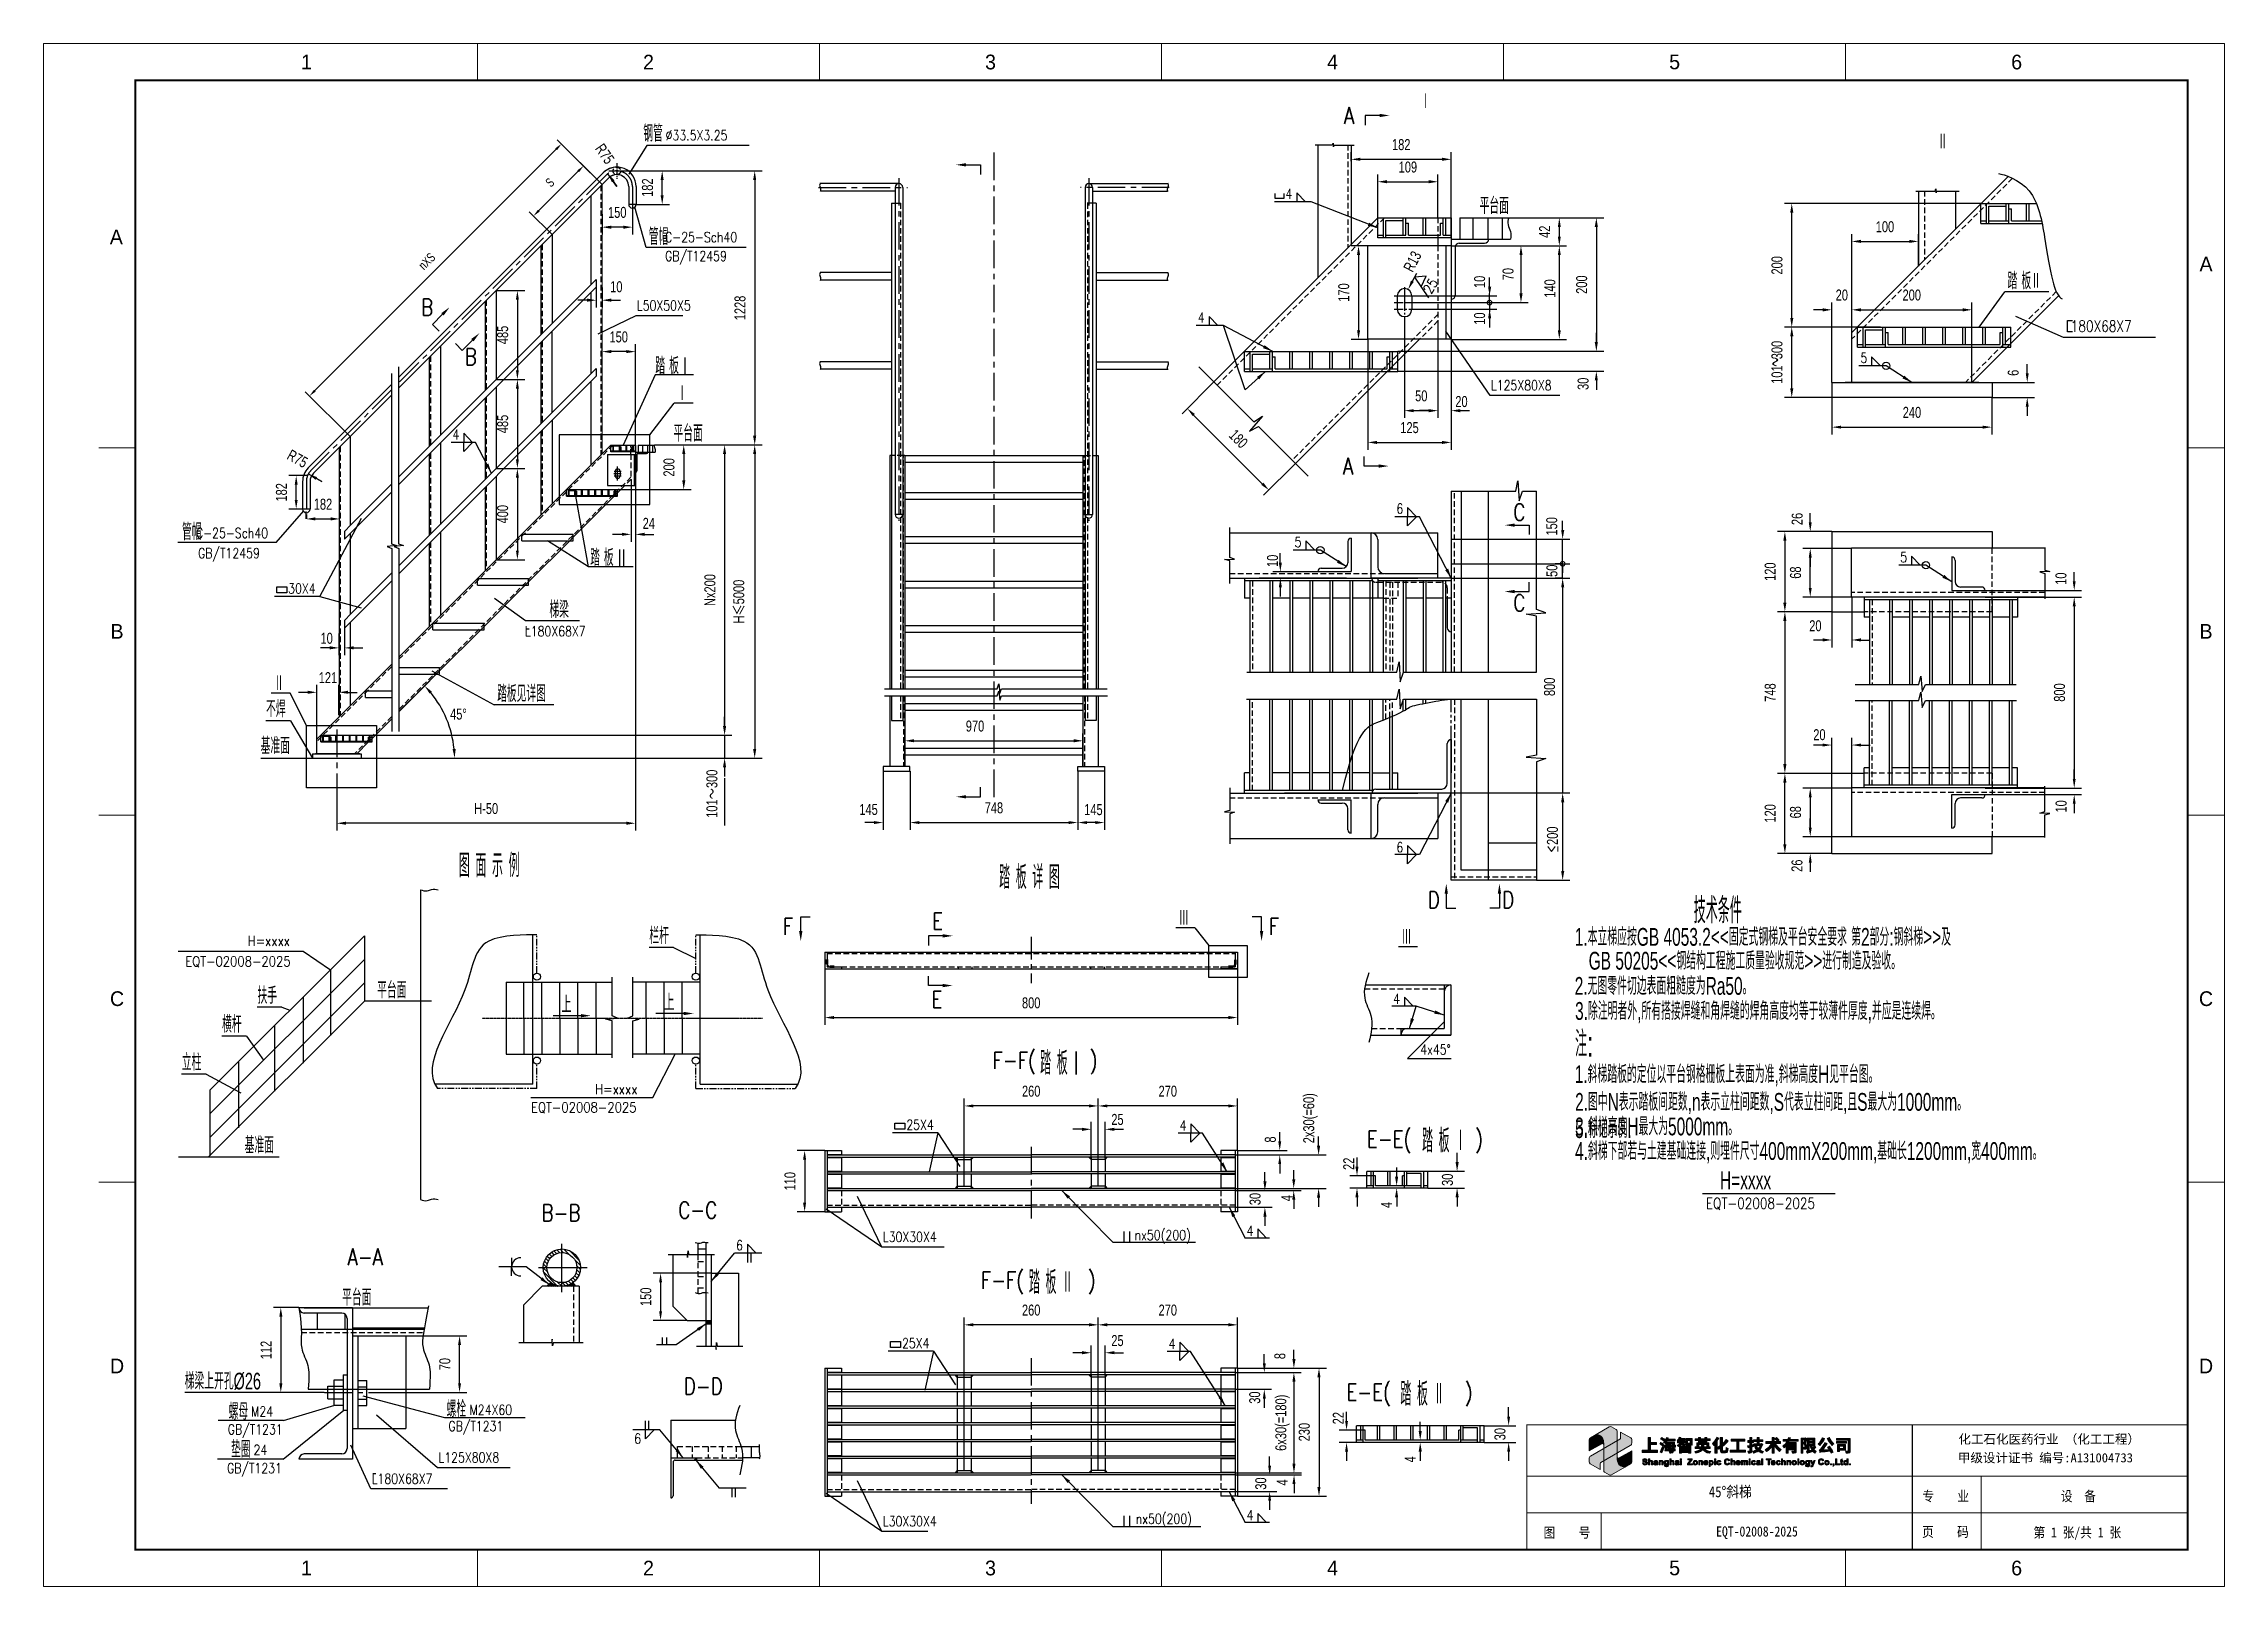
# Model space of a CAD drawing. Extents: x 148 to 221443, y -36682 to 6758.
# Drawn here: x 166043 to 177923, y -12368 to -3968 of the extents above; entities that cross this region are included whole.
import ezdxf
from ezdxf.enums import TextEntityAlignment as Align

# ---------------------------------------------------------------- set-up
doc = ezdxf.new("R2010")
doc.units = 0
doc.header["$LTSCALE"] = 10
doc.header["$MEASUREMENT"] = 0
for name, pattern in [('CENTER', [2, 1.25, -0.25, 0.25, -0.25]), ('CENTERX2', [4, 2.5, -0.5, 0.5, -0.5]), ('HIDDENX2', [0.75, 0.5, -0.25]), ('PHANTOMX2', [5, 2.5, -0.5, 0.5, -0.5, 0.5, -0.5])]:
    doc.linetypes.add(name, pattern=pattern)
for name, color, linetype in [('2', 4, 'Continuous'), ('CENTER', 1, 'CENTERX2'), ('DIM', 4, 'Continuous'), ('HIDDEN', 7, 'HIDDENX2'), ('RED', 7, 'Continuous'), ('THICK', 1, 'Continuous'), ('WB-FS', 6, 'Continuous'), ('WHITE', 7, 'Continuous'), ('图层 1', 7, 'Continuous'), ('图层2', 1, 'Continuous')]:
    doc.layers.add(name, color=color, linetype=linetype)
doc.layers.add('2（细实线）', color=3, linetype='Continuous', lineweight=20)
doc.layers.add('图框层', color=7, linetype='Continuous', lineweight=15)
doc.styles.add('DHZ', font='ascii.shx', dxfattribs={"width": 0.65, "height": 5, "bigfont": 'lytxt.shx'})
doc.styles.add('HZ', font='ROMS.SHX', dxfattribs={"width": 0.75, "bigfont": 'GBCBIG.SHX'})
doc.styles.get("Standard").update_dxf_attribs({"font": 'wison_e.shx', "width": 0.75, "bigfont": 'wison_c.shx'})
doc.styles.add('tkhz2', font='')
doc.styles.add('XW', font='ROMANS.shx', dxfattribs={"width": 0.85})
doc.styles.add('公司名', font='simhei.ttf')
doc.styles.get('tkhz2').set_extended_font_data('SimSun')
doc.dimstyles.new('DIM1', dxfattribs={"dimscale": 20, "dimtxt": 3, "dimasz": 2.5, "dimexe": 2, "dimexo": 0, "dimgap": 1, "dimtad": 0, "dimdec": 0, "dimzin": 0, "dimdsep": 46, "dimtxsty": 'Standard', "dimcen": 2, "dimclrd": 3, "dimclre": 3, "dimclrt": 3, "dimadec": 0, "dimazin": 0, "dimtfac": 0.666667, "dimtdec": 0, "dimtofl": 0, "dimtmove": 2, "dimatfit": 1, "dimfxl": 2, "dimtvp": 1.333333, "dimtolj": 1, "dimtzin": 0, "dimarcsym": 0})
doc.dimstyles.new('DIM1$2', dxfattribs={"dimscale": 20, "dimtxt": 3, "dimasz": 2.5, "dimexe": 2, "dimexo": 0, "dimgap": 1, "dimtad": 2, "dimtih": 1, "dimtoh": 1, "dimdec": 0, "dimzin": 0, "dimdsep": 46, "dimtxsty": 'Standard', "dimcen": 2, "dimclrd": 3, "dimclre": 3, "dimclrt": 3, "dimadec": 0, "dimazin": 0, "dimtfac": 0.666667, "dimtdec": 0, "dimtofl": 0, "dimtmove": 2, "dimatfit": 1, "dimfxl": 2, "dimtvp": 1.333333, "dimtolj": 1, "dimtzin": 0, "dimarcsym": 0})

msp = doc.modelspace()

# ---------------------------------------------------------------- texts
at = {"color": 3, "linetype": 'Continuous', "style": 'XW', "width": 0.8}
for s, height, p in [('4', 54.5455, (172845.0784, -4786.2627)), ('4', 54.5455, (172367.7668, -5458.99)), ('5', 54.5455, (175977.2561, -5678.7743)), ('4', 54.5455, (168307.8772, -6095.4066)), ('6', 54.5455, (173449.4706, -6499.8158)), ('5', 54.5455, (172895.3916, -6681.6853)), ('5', 54.5455, (176194.4014, -6763.833)), ('6', 54.5455, (173449.4706, -8343.2567)), ('4', 54.5455, (173432.3344, -9169.1946)), ('4x45%%D', 54.54545, (173708.8122, -9444.6546)), ('4', 54.5455, (172268.869, -9859.2981)), ('nx50(200)', 54.54545, (172292.7495, -10455.0351)), ('4', 54.5455, (172633.6089, -10431.2718)), ('6', 54.5455, (169852.5986, -10510.5603)), ('4', 54.5455, (172209.0905, -11047.7256)), ('6', 54.5455, (169297.7944, -11563.2988)), ('nx50(200)', 54.54545, (172299.0122, -12000.0132)), ('4', 54.5455, (172633.6089, -11979.6062))]:
    msp.add_text(s, height=height, dxfattribs=at).set_placement(p, align=Align.MIDDLE_RIGHT)
at = {"color": 3}
for s, height, style, width, p in [(' 180X68X7', 60.60606, 'XW', 0.8, (177052.5233, -5536.3556)), ('L125X80X8', 54.54545, 'XW', 0.8, (173927.4579, -5855.4735)), ('技术条件', 139.99999, 'HZ', 0.65, (175032.0229, -8757.5484)), ('注:', 139.99999, 'HZ', 0.65, (174385.4652, -9484.2262)), ('25X4', 54.54545, 'XW', 0.8, (170742.6538, -9881.4367)), ('L30X30X4', 54.54545, 'XW', 0.8, (170614.7037, -10492.5013)), ('25X4', 54.54545, 'XW', 0.8, (170719.0906, -11070.8187)), ('L30X30X4', 54.54545, 'XW', 0.8, (170614.7037, -12040.8356))]:
    msp.add_text(s, height=height, dxfattribs=dict(at, style=style, width=width)).set_placement(p)
at = {"color": 3, "linetype": 'Continuous', "style": 'XW', "width": 0.8}
for p in [(167046.4298, -11540.3833), (167041.9174, -11751.3941)]:
    msp.add_text('GB/T1231', height=54.54545, dxfattribs=at).set_placement(p)
at = {"color": 3, "style": 'XW', "width": 0.85, "flags": 4}
msp.add_attdef('25', (173600.5995, -5335.7227), '25', height=54.54545, rotation=58.1384378, dxfattribs=at)
at = {"layer": '2', "color": 3, "linetype": 'Continuous'}
for s, height, style, width, p in [('Ⅰ', 90.9091, 'HZ', 0.65, (173545.347, -4327.5282)), ('钢管', 90.90909, 'HZ', 0.65, (169309.8833, -4501.5167)), ('%%C33.5X3.25', 54.545455, 'XW', 0.8, (169431.5359, -4494.0047)), ('Ⅱ', 90.9091, 'HZ', 0.65, (176361.9016, -4546.1429)), ('平台面', 90.90909, 'HZ', 0.65, (173865.8176, -4895.4035)), ('管帽', 90.90909, 'HZ', 0.65, (169339.7322, -5063.9919)), ('C-25-Sch40', 54.54545, 'XW', 0.8, (169428.514, -5048.6946)), ('GB/T12459', 54.54545, 'XW', 0.8, (169428.514, -5151.678)), ('踏 板Ⅱ', 90.90909, 'HZ', 0.65, (176742.2687, -5304.8396)), ('L50X50X5', 54.54545, 'XW', 0.8, (169274.6739, -5421.0598)), ('踏 板 I', 90.90909, 'HZ', 0.65, (169375.446, -5766.9378)), ('Ⅰ', 90.9091, 'HZ', 0.65, (169495.3849, -5916.2707)), ('平台面', 90.90909, 'HZ', 0.65, (169473.9831, -6134.6831)), ('管帽', 90.90909, 'HZ', 0.65, (166797.2228, -6671.34)), ('C-25-Sch40', 54.54545, 'XW', 0.8, (166873.2023, -6659.6758)), ('GB/T12459', 54.54545, 'XW', 0.8, (166884.2746, -6769.5794)), ('踏 板 II', 90.90909, 'HZ', 0.65, (169020.0173, -6811.5254)), ('30X4', 54.54545, 'XW', 0.8, (167375.2819, -6961.858)), ('梯梁', 90.90909, 'HZ', 0.65, (168798.4182, -7094.4482)), ('L180X68X7', 54.54545, 'XW', 0.8, (168665.0366, -7194.677)), ('Ⅱ', 90.9091, 'HZ', 0.65, (167299.327, -7496.6213)), ('踏板见详图', 90.90909, 'HZ', 0.65, (168513.5009, -7552.4348)), ('不焊', 90.90909, 'HZ', 0.65, (167254.9243, -7635.3272)), ('基准面', 90.90909, 'HZ', 0.65, (167225.2641, -7836.5387)), (' 图 面 示 例', 127.27273, 'HZ', 0.65, (168274.639, -8506.4979)), ('踏 板 详 图', 127.27273, 'HZ', 0.65, (171248.6129, -8570.3699)), ('栏杆', 90.90909, 'HZ', 0.65, (169342.7687, -8871.0132)), ('Ⅲ', 90.9091, 'HZ', 0.65, (172227.9607, -8774.2679)), ('Ⅲ', 90.9091, 'HZ', 0.65, (173441.3379, -8877.8641)), ('1.本立梯应按GB 4053.2<<固定式钢梯及平台安全要求 第2部分:钢斜梯>>及', 96.969697, 'HZ', 0.65, (174384.1461, -8879.9619)), ('GB 50205<<钢结构工程施工质量验收规范>>进行制造及验收。', 96.969697, 'HZ', 0.65, (174459.8753, -9009.9426)), ('EQT-02008-2025', 54.545455, 'XW', 0.85, (166814.6234, -8991.9458)), ('扶手', 90.90909, 'HZ', 0.65, (167208.4551, -9196.1259)), ('平台面', 90.90909, 'HZ', 0.65, (167859.8751, -9166.9694)), ('上', 90.9091, 'DHZ', 0.65, (169423.2824, -9233.7576)), ('2.无图零件切边表面粗糙度为Ra50。', 96.969697, 'HZ', 0.65, (174383.8532, -9146.9728)), ('横杆', 90.90909, 'HZ', 0.65, (167015.2371, -9352.5951)), ('3.除注明者外,所有搭接焊缝和角焊缝的焊角高度均等于较薄件厚度,并应是连续焊。', 96.969697, 'HZ', 0.65, (174385.9167, -9283.275)), ('立柱', 90.90909, 'HZ', 0.65, (166796.2934, -9559.8188)), ('踏 板 I', 127.27273, 'HZ', 0.65, (171472.0024, -9582.1019)), ('1.斜梯踏板的定位以平台钢格栅板上表面为准,斜梯高度H见平台图。', 96.969697, 'HZ', 0.65, (174383.8532, -9627.584)), ('EQT-02008-2025', 54.545455, 'XW', 0.85, (168698.5706, -9786.9639)), ('2.图中N表示踏板间距数,n表示立柱间距数,S代表立柱间距,且S最大为1000mm。', 96.969697, 'HZ', 0.65, (174385.9167, -9778.4625)), ('3.斜梯高度H最大为5000mm。', 96.969697, 'HZ', 0.65, (174385.9167, -9912.2283)), ('5.标记示例:', 96.9697, 'HZ', 0.65, (174385.9167, -9926.6523)), ('基准面', 90.90909, 'HZ', 0.65, (167138.1471, -10010.672)), ('踏 板 Ⅰ', 127.27273, 'HZ', 0.65, (173552.0929, -10004.8823)), ('4.斜梯下部若与土建基础连接,则埋件尺寸400mmX200mm,基础长1200mm,宽400mm。', 96.969697, 'HZ', 0.65, (174385.9167, -10045.9585)), ('  H=xxxx', 96.9697, 'HZ', 0.65, (175128.5796, -10205.7972)), ('EQT-02008-2025', 60, 'XW', 0.8, (175098.552, -10312.3289)), ('踏 板 Ⅱ', 127.27273, 'HZ', 0.65, (171410.6215, -10775.6744)), ('平台面', 90.90909, 'HZ', 0.65, (167669.0076, -10840.289)), ('梯梁上开孔%%C26', 90.90909, 'HZ', 0.65, (166811.8652, -11295.5934)), ('踏 板 Ⅱ', 127.27273, 'HZ', 0.65, (173434.2911, -11384.3353)), ('螺母', 90.90909, 'HZ', 0.65, (167051.2356, -11461.2843)), ('M24', 54.54545, 'XW', 0.8, (167173.3842, -11442.4051)), ('螺栓', 90.90909, 'HZ', 0.65, (168238.4953, -11447.2589)), ('M24X60', 54.54545, 'XW', 0.8, (168363.4572, -11433.8147)), ('GB/T1231', 54.54545, 'XW', 0.8, (168248.2764, -11522.6074)), ('垫圈', 90.90909, 'HZ', 0.65, (167064.0239, -11666.6222)), ('24', 54.54545, 'XW', 0.8, (167186.5236, -11652.2649)), ('L125X80X8', 54.54545, 'XW', 0.8, (168193.9701, -11693.5398)), ('L180X68X7', 54.54545, 'XW', 0.8, (167830.1861, -11808.8494))]:
    msp.add_text(s, height=height, dxfattribs=dict(at, style=style, width=width)).set_placement(p)
at = {"layer": '2', "color": 3, "linetype": 'Continuous', "style": 'XW', "width": 0.8}
for s, height, p in [('A', 90.9091, (173183.3305, -4359.7478)), ('B', 90.9091, (168164.7852, -5403.1838)), ('B', 90.9091, (168403.0335, -5672.4602)), ('A', 90.9091, (173177.9525, -6268.4701)), ('C', 90.9091, (174114.8274, -6518.728)), ('C', 90.9091, (174114.8274, -7013.028)), ('D', 90.9091, (173648.8668, -8629.5656)), ('D', 90.9091, (174054.4435, -8629.3215)), ('F', 90.9091, (170126.3104, -8774.3303)), ('E', 90.9091, (170942.3566, -8745.4354)), ('F', 90.9091, (172773.088, -8774.3303)), ('E', 90.9091, (170938.9283, -9172.1339)), ('F-F(     )', 90.90909, (171784.7015, -9504.1034)), ('E-E(      )', 90.909091, (173884.9351, -9932.5449)), ('B-B', 90.90909, (168967.4972, -10334.1231)), ('C-C', 90.90909, (169712.723, -10319.3219)), ('A-A', 90.90909, (167891.9853, -10574.3136)), ('F-F(      )', 90.909091, (171775.0334, -10701.5431)), ('D-D', 90.90909, (169742.7567, -11278.2985)), ('E-E(       )', 90.909091, (173827.8176, -11311.0104))]:
    msp.add_text(s, height=height, dxfattribs=at).set_placement(p, align=Align.MIDDLE_RIGHT)
at = {"layer": '2', "color": 3, "linetype": 'Continuous', "style": 'HZ', "width": 0.65}
msp.add_text('～', height=101.0101, rotation=90, dxfattribs=at).set_placement((175531.9088, -5726.8298))
at = {"layer": '2', "color": 3, "linetype": 'Continuous', "char_height": 54.545455, "width": 435.01967, "attachment_point": 1, "style": 'XW'}
for insert in [(167091.1536, -8826.2993), (168983.9818, -9633.2064)]:
    msp.add_mtext('{\\C3;  H=xxxx}', dxfattribs=dict(at, insert=insert))
at = {"layer": 'THICK', "color": 3, "style": 'DHZ', "width": 0.65}
msp.add_text('上', height=90.9091, dxfattribs=at).set_placement((168863.267, -9245.5333))
at = {"layer": '图框层', "ltscale": 10, "style": '公司名'}
for s, p in [('化工石化医药行业 （化工工程）', (176474.2955, -11591.1766)), ('甲级设计证书 编号:A131004733', (176471.25, -11692.6535))]:
    msp.add_text(s, height=50, dxfattribs=at).set_placement(p)
at = {"layer": '图框层', "style": 'tkhz2', "width": 0.85}
for s, p in [('专    业', (176404.8714, -11904.1871)), ('设  备', (177127.5768, -11904.1871)), ('图    号', (174341.7043, -12102.8158)), ('EQT-02008-2025', (175376.8171, -12096.3607)), ('页    码', (176403.4324, -12098.7039)), ('第 1 张/共 1 张', (177121.697, -12101.6457))]:
    msp.add_text(s, height=55, dxfattribs=at).set_placement(p, align=Align.CENTER)
msp.add_attdef('45°斜梯', text='', height=60, dxfattribs=at).set_placement((175231.4982, -11882.4823), align=Align.CENTER)

# ---------------------------------------------------------------- blocks, each defined once
blk = doc.blocks.new('*D702')
at = {"layer": 'Defpoints', "color": 0}
for p in [(171705, -7764), (170735, -7905), (171705, -7905)]:
    blk.add_point(p, dxfattribs=at)
at = {"layer": 'DIM', "color": 3, "lineweight": -2}
for p, q in [((170735, -7905), (170735, -7724)), ((170785, -7764), (171655, -7764)), ((171705, -7905), (171705, -7724))]:
    blk.add_line(p, q, dxfattribs=at)
at = {"layer": 'DIM', "color": 3}
for points in [[(170785, -7755), (170785, -7772), (170735, -7764)], [(171655, -7772), (171655, -7755), (171705, -7764)]]:
    blk.add_solid(points, dxfattribs=at)
at = {"layer": 'DIM', "color": 3, "insert": (171117, -7684), "char_height": 60, "attachment_point": 5}
blk.add_mtext('\\A1;970', dxfattribs=at)
blk = doc.blocks.new('*D703')
at = {"layer": 'Defpoints', "color": 0}
for p in [(173891, -11493), (173891, -11584), (174024, -11584)]:
    blk.add_point(p, dxfattribs=at)
at = {"layer": 'DIM', "color": 3, "lineweight": -2}
for p, q in [((174024, -11443), (174024, -11393)), ((173891, -11493), (174064, -11493)), ((173891, -11584), (174064, -11584)), ((174024, -11634), (174024, -11684))]:
    blk.add_line(p, q, dxfattribs=at)
at = {"layer": 'DIM', "color": 3}
for points in [[(174016, -11443), (174032, -11443), (174024, -11493)], [(174032, -11634), (174016, -11634), (174024, -11584)]]:
    blk.add_solid(points, dxfattribs=at)
at = {"layer": 'DIM', "color": 3, "insert": (173977, -11539), "char_height": 60, "attachment_point": 5, "rotation": 90}
blk.add_mtext('\\A1;30', dxfattribs=at)
blk = doc.blocks.new('*D704')
at = {"layer": 'Defpoints', "color": 0}
for p in [(173231, -11517), (173141, -11584), (173194, -11584)]:
    blk.add_point(p, dxfattribs=at)
at = {"layer": 'DIM', "color": 3, "lineweight": -2}
for p, q in [((173231, -11517), (173101, -11517)), ((173141, -11467), (173141, -11417)), ((173194, -11584), (173101, -11584)), ((173141, -11634), (173141, -11684))]:
    blk.add_line(p, q, dxfattribs=at)
at = {"layer": 'DIM', "color": 3}
for points in [[(173133, -11467), (173149, -11467), (173141, -11517)], [(173149, -11634), (173133, -11634), (173141, -11584)]]:
    blk.add_solid(points, dxfattribs=at)
at = {"layer": 'DIM', "color": 3, "insert": (173096, -11452), "char_height": 60, "attachment_point": 5, "rotation": 90}
blk.add_mtext('\\A1;22', dxfattribs=at)
blk = doc.blocks.new('*D705')
at = {"layer": 'Defpoints', "color": 0}
for p in [(173542, -11584), (173582, -11572), (173582, -11584)]:
    blk.add_point(p, dxfattribs=at)
at = {"layer": 'DIM', "color": 3, "lineweight": -2}
for p, q in [((173542, -11522), (173542, -11472)), ((173582, -11572), (173502, -11572)), ((173582, -11584), (173502, -11584)), ((173542, -11634), (173542, -11684))]:
    blk.add_line(p, q, dxfattribs=at)
at = {"layer": 'DIM', "color": 3}
for points in [[(173534, -11522), (173551, -11522), (173542, -11572)], [(173551, -11634), (173534, -11634), (173542, -11584)]]:
    blk.add_solid(points, dxfattribs=at)
at = {"layer": 'DIM', "color": 3, "insert": (173487, -11676), "char_height": 60, "attachment_point": 5, "rotation": 90}
blk.add_mtext('\\A1;4', dxfattribs=at)
blk = doc.blocks.new('*D706')
at = {"layer": 'Defpoints', "color": 0}
for p in [(169680, -10662), (169404, -10920), (169549, -10920)]:
    blk.add_point(p, dxfattribs=at)
at = {"layer": 'DIM', "color": 3, "lineweight": -2}
for p, q in [((169680, -10662), (169364, -10662)), ((169404, -10712), (169404, -10870)), ((169549, -10920), (169364, -10920))]:
    blk.add_line(p, q, dxfattribs=at)
at = {"layer": 'DIM', "color": 3}
for points in [[(169412, -10712), (169396, -10712), (169404, -10662)], [(169396, -10870), (169412, -10870), (169404, -10920)]]:
    blk.add_solid(points, dxfattribs=at)
at = {"layer": 'DIM', "color": 3, "insert": (169324, -10791), "char_height": 60, "attachment_point": 5, "rotation": 90}
blk.add_mtext('\\A1;150', dxfattribs=at)
blk = doc.blocks.new('_DotSmall')
at = {"layer": 'WHITE', "color": 0, "const_width": 0.5}
blk.add_lwpolyline([(-0.0625, 0, 1), (0.0625, 0, 1)], format="xyb", close=True, dxfattribs=at)
blk = doc.blocks.new('*D707')
at = {"color": 3, "lineweight": -2}
for p, q in [((174318, -6616), (174318, -6566)), ((173915, -6666), (174358, -6666)), ((174318, -6800), (174318, -6666)), ((173730, -6800), (174358, -6800)), ((174318, -6800), (174318, -6850))]:
    blk.add_line(p, q, dxfattribs=at)
at = {"color": 3}
blk.add_solid([(174310, -6616), (174327, -6616), (174318, -6666)], dxfattribs=at)
at = {"layer": 'Defpoints', "color": 0}
for p in [(173915, -6666), (174318, -6666), (173730, -6800)]:
    blk.add_point(p, dxfattribs=at)
at = {"color": 3, "lineweight": -2, "xscale": 50, "yscale": 50, "zscale": 50, "rotation": 90}
blk.add_blockref('_DotSmall', (174318, -6800), dxfattribs=at)
at = {"color": 3, "insert": (174259, -6596), "char_height": 60, "attachment_point": 5, "rotation": 90}
blk.add_mtext('\\A1;150', dxfattribs=at)
blk = doc.blocks.new('*D708')
at = {"color": 3, "lineweight": -2}
for p, q in [((173711, -6879), (174358, -6879)), ((174318, -6929), (174318, -8048))]:
    blk.add_line(p, q, dxfattribs=at)
at = {"color": 3}
blk.add_solid([(174327, -6929), (174310, -6929), (174318, -6879)], dxfattribs=at)
at = {"layer": 'Defpoints', "color": 0}
for p in [(173711, -6879), (174318, -8048), (174318, -8048)]:
    blk.add_point(p, dxfattribs=at)
at = {"color": 3, "insert": (174247, -7470), "char_height": 60, "attachment_point": 5, "rotation": 90}
blk.add_mtext('\\A1;800', dxfattribs=at)
blk = doc.blocks.new('_None')
blk = doc.blocks.new('*D709')
at = {"color": 3, "lineweight": -2}
for p, q in [((176597, -4838), (175526, -4838)), ((175566, -5461), (175566, -4888)), ((175857, -5511), (175526, -5511))]:
    blk.add_line(p, q, dxfattribs=at)
at = {"color": 3}
for points in [[(175575, -4888), (175558, -4888), (175566, -4838)], [(175558, -5461), (175575, -5461), (175566, -5511)]]:
    blk.add_solid(points, dxfattribs=at)
at = {"layer": 'Defpoints', "color": 0}
for p in [(175566, -4838), (176597, -4838), (175857, -5511)]:
    blk.add_point(p, dxfattribs=at)
at = {"color": 3, "insert": (175486, -5175), "char_height": 60, "attachment_point": 5, "rotation": 90}
blk.add_mtext('\\A1;200', dxfattribs=at)
blk = doc.blocks.new('*D710')
at = {"color": 3, "lineweight": -2}
for p, q in [((176049, -5511), (175526, -5511)), ((175566, -5844), (175566, -5561)), ((175785, -5894), (175526, -5894))]:
    blk.add_line(p, q, dxfattribs=at)
at = {"color": 3}
for points in [[(175575, -5561), (175558, -5561), (175566, -5511)], [(175558, -5844), (175575, -5844), (175566, -5894)]]:
    blk.add_solid(points, dxfattribs=at)
at = {"layer": 'Defpoints', "color": 0}
for p in [(175566, -5511), (176049, -5511), (175785, -5894)]:
    blk.add_point(p, dxfattribs=at)
at = {"color": 3, "insert": (175486, -5703), "char_height": 60, "attachment_point": 5, "rotation": 90}
blk.add_mtext('\\A1;101  300', dxfattribs=at)
blk = doc.blocks.new('*D711')
at = {"layer": 'Defpoints', "color": 0}
for p in [(169643, -6153), (167832, -7734), (169753, -7734)]:
    blk.add_point(p, dxfattribs=at)
at = {"layer": 'DIM', "color": 3, "lineweight": -2}
for p, q in [((169643, -6153), (169793, -6153)), ((169753, -6203), (169753, -7684)), ((167832, -7734), (169793, -7734))]:
    blk.add_line(p, q, dxfattribs=at)
at = {"layer": 'DIM', "color": 3}
for points in [[(169761, -6203), (169744, -6203), (169753, -6153)], [(169744, -7684), (169761, -7684), (169753, -7734)]]:
    blk.add_solid(points, dxfattribs=at)
at = {"layer": 'DIM', "color": 3, "insert": (169673, -6943), "char_height": 60, "attachment_point": 5, "rotation": 90}
blk.add_mtext('\\A1;Nx200', dxfattribs=at)
blk = doc.blocks.new('*D712')
at = {"layer": '2', "color": 3, "linetype": 'Continuous', "lineweight": -2}
for p, q in [((169753, -7684), (169753, -7634)), ((167832, -7734), (169793, -7734)), ((169753, -7734), (169753, -7858)), ((167774, -7858), (169793, -7858)), ((169753, -7908), (169753, -7958))]:
    blk.add_line(p, q, dxfattribs=at)
at = {"layer": '2', "color": 3}
for points in [[(169744, -7684), (169761, -7684), (169753, -7734)], [(169761, -7908), (169744, -7908), (169753, -7858)]]:
    blk.add_solid(points, dxfattribs=at)
at = {"layer": 'Defpoints', "color": 0}
for p in [(167832, -7734), (167774, -7858), (169753, -7858)]:
    blk.add_point(p, dxfattribs=at)
at = {"layer": '2', "color": 3, "insert": (169684, -8052), "char_height": 60, "attachment_point": 5, "rotation": 90}
blk.add_mtext('\\A1;101{\\fSimSun|b0|i0|c134|p54;～}300', dxfattribs=at)
blk = doc.blocks.new('*D713')
at = {"layer": 'Defpoints', "color": 0}
for p in [(169085, -5645), (169085, -5726), (169267, -6153)]:
    blk.add_point(p, dxfattribs=at)
at = {"layer": 'DIM', "color": 3, "lineweight": -2}
for p, q in [((169085, -5726), (169085, -5605)), ((169217, -5645), (169135, -5645)), ((169267, -6153), (169267, -5605))]:
    blk.add_line(p, q, dxfattribs=at)
at = {"layer": 'DIM', "color": 3}
for points in [[(169135, -5636), (169135, -5653), (169085, -5645)], [(169217, -5653), (169217, -5636), (169267, -5645)]]:
    blk.add_solid(points, dxfattribs=at)
at = {"layer": 'DIM', "color": 3, "insert": (169176, -5565), "char_height": 60, "attachment_point": 5}
blk.add_mtext('\\A1;150', dxfattribs=at)
blk = doc.blocks.new('*D714')
at = {"layer": 'Defpoints', "color": 0}
for p in [(168509, -5796), (168509, -6281), (168624, -6281)]:
    blk.add_point(p, dxfattribs=at)
at = {"layer": 'DIM', "color": 3, "lineweight": -2}
for p, q in [((168509, -5796), (168664, -5796)), ((168624, -5846), (168624, -6231)), ((168509, -6281), (168664, -6281))]:
    blk.add_line(p, q, dxfattribs=at)
at = {"layer": 'DIM', "color": 3}
for points in [[(168632, -5846), (168616, -5846), (168624, -5796)], [(168616, -6231), (168632, -6231), (168624, -6281)]]:
    blk.add_solid(points, dxfattribs=at)
at = {"layer": 'DIM', "color": 3, "insert": (168544, -6039), "char_height": 60, "attachment_point": 5, "rotation": 90}
blk.add_mtext('\\A1;485', dxfattribs=at)
blk = doc.blocks.new('*D715')
at = {"layer": 'Defpoints', "color": 0}
for p in [(168984, -4634), (169085, -4735), (168813, -5007)]:
    blk.add_point(p, dxfattribs=at)
at = {"layer": 'DIM', "color": 3, "lineweight": -2}
for p, q in [((169085, -4735), (168961, -4611)), ((168741, -4877), (168955, -4663)), ((168813, -5007), (168688, -4883))]:
    blk.add_line(p, q, dxfattribs=at)
at = {"layer": 'DIM', "color": 3}
for points in [[(168960, -4668), (168950, -4658), (168984, -4634)], [(168736, -4872), (168746, -4882), (168712, -4906)]]:
    blk.add_solid(points, dxfattribs=at)
at = {"layer": 'DIM', "color": 3, "insert": (168801, -4724), "char_height": 49.5, "attachment_point": 5, "rotation": 45}
blk.add_mtext('\\A1;S', dxfattribs=at)
blk = doc.blocks.new('*D716')
at = {"layer": 'Defpoints', "color": 0}
for p in [(168864, -4514), (169085, -4735), (167713, -6107)]:
    blk.add_point(p, dxfattribs=at)
at = {"layer": 'DIM', "color": 3, "lineweight": -2}
for p, q in [((169085, -4735), (168840, -4491)), ((167521, -5857), (168835, -4543)), ((167713, -6107), (167468, -5863))]:
    blk.add_line(p, q, dxfattribs=at)
at = {"layer": 'DIM', "color": 3}
for points in [[(168840, -4548), (168830, -4538), (168864, -4514)], [(167516, -5852), (167526, -5862), (167492, -5886)]]:
    blk.add_solid(points, dxfattribs=at)
at = {"layer": 'DIM', "color": 3, "insert": (168131, -5153), "char_height": 49.5, "attachment_point": 5, "rotation": 45}
blk.add_mtext('\\A1;nXS', dxfattribs=at)
blk = doc.blocks.new('*D717')
at = {"color": 3, "lineweight": -2}
for p, q in [((169054, -5294), (169054, -5405)), ((169085, -5295), (169085, -5405)), ((169004, -5365), (168954, -5365)), ((169135, -5365), (169185, -5365))]:
    blk.add_line(p, q, dxfattribs=at)
at = {"color": 3}
for points in [[(169004, -5373), (169004, -5356), (169054, -5365)], [(169135, -5356), (169135, -5373), (169085, -5365)]]:
    blk.add_solid(points, dxfattribs=at)
at = {"layer": 'Defpoints', "color": 0}
for p in [(169054, -5294), (169085, -5295), (169085, -5365)]:
    blk.add_point(p, dxfattribs=at)
at = {"color": 3, "insert": (169163, -5292), "char_height": 60, "attachment_point": 5}
blk.add_mtext('\\A1;10', dxfattribs=at)
blk = doc.blocks.new('*D718')
at = {"color": 3, "lineweight": -2}
for p, q in [((168509, -5312), (168664, -5312)), ((168624, -5362), (168624, -5746)), ((168624, -5796), (168664, -5796))]:
    blk.add_line(p, q, dxfattribs=at)
at = {"color": 3}
for points in [[(168632, -5362), (168616, -5362), (168624, -5312)], [(168616, -5746), (168632, -5746), (168624, -5796)]]:
    blk.add_solid(points, dxfattribs=at)
at = {"layer": 'Defpoints', "color": 0}
for p in [(168509, -5312), (168624, -5796), (168624, -5796)]:
    blk.add_point(p, dxfattribs=at)
at = {"color": 3, "insert": (168544, -5554), "char_height": 60, "attachment_point": 5, "rotation": 90}
blk.add_mtext('\\A1;485', dxfattribs=at)
blk = doc.blocks.new('*D719')
at = {"color": 3, "linetype": 'Continuous', "lineweight": -2}
for p, q in [((168509, -6281), (168664, -6281)), ((168624, -6331), (168624, -6728)), ((168509, -6778), (168664, -6778))]:
    blk.add_line(p, q, dxfattribs=at)
at = {"color": 3}
for points in [[(168632, -6331), (168616, -6331), (168624, -6281)], [(168616, -6728), (168632, -6728), (168624, -6778)]]:
    blk.add_solid(points, dxfattribs=at)
at = {"layer": 'Defpoints', "color": 0}
for p in [(168509, -6281), (168509, -6778), (168624, -6778)]:
    blk.add_point(p, dxfattribs=at)
at = {"color": 3, "insert": (168544, -6530), "char_height": 60, "attachment_point": 5, "rotation": 90}
blk.add_mtext('\\A1;400', dxfattribs=at)
blk = doc.blocks.new('*D720')
at = {"color": 3, "linetype": 'Continuous', "lineweight": -2}
for p, q in [((167652, -7180), (167652, -7298)), ((167682, -7130), (167682, -7298)), ((167602, -7258), (167552, -7258)), ((167732, -7258), (167782, -7258))]:
    blk.add_line(p, q, dxfattribs=at)
at = {"color": 3}
for points in [[(167602, -7266), (167602, -7249), (167652, -7258)], [(167732, -7249), (167732, -7266), (167682, -7258)]]:
    blk.add_solid(points, dxfattribs=at)
at = {"layer": 'Defpoints', "color": 0}
for p in [(167652, -7180), (167682, -7130), (167652, -7258)]:
    blk.add_point(p, dxfattribs=at)
at = {"color": 3, "insert": (167585, -7206), "char_height": 60, "attachment_point": 5}
blk.add_mtext('\\A1;10', dxfattribs=at)
blk = doc.blocks.new('*D721')
at = {"color": 3, "linetype": 'Continuous', "lineweight": -2}
for p, q in [((167474, -6556), (167474, -6516)), ((167656, -6556), (167656, -6516)), ((167524, -6556), (167606, -6556))]:
    blk.add_line(p, q, dxfattribs=at)
at = {"color": 3}
for points in [[(167524, -6547), (167524, -6564), (167474, -6556)], [(167606, -6564), (167606, -6547), (167656, -6556)]]:
    blk.add_solid(points, dxfattribs=at)
at = {"layer": 'Defpoints', "color": 0}
for p in [(167474, -6556), (167656, -6556), (167656, -6556)]:
    blk.add_point(p, dxfattribs=at)
at = {"color": 3, "insert": (167565, -6476), "char_height": 60, "attachment_point": 5}
blk.add_mtext('\\A1;182', dxfattribs=at)
blk = doc.blocks.new('*D722')
at = {"color": 3, "linetype": 'Continuous', "lineweight": -2}
for p, q in [((167481, -6320), (167379, -6320)), ((167419, -6452), (167419, -6370)), ((167474, -6502), (167379, -6502))]:
    blk.add_line(p, q, dxfattribs=at)
at = {"color": 3}
for points in [[(167427, -6370), (167411, -6370), (167419, -6320)], [(167411, -6452), (167427, -6452), (167419, -6502)]]:
    blk.add_solid(points, dxfattribs=at)
at = {"layer": 'Defpoints', "color": 0}
for p in [(167419, -6320), (167481, -6320), (167474, -6502)]:
    blk.add_point(p, dxfattribs=at)
at = {"color": 3, "insert": (167339, -6411), "char_height": 60, "attachment_point": 5, "rotation": 90}
blk.add_mtext('\\A1;182', dxfattribs=at)
blk = doc.blocks.new('*D723')
at = {"color": 3, "linetype": 'Continuous', "lineweight": -2}
for p, q in [((167559, -6352), (167485, -6311)), ((167529, -6336), (167559, -6352))]:
    blk.add_line(p, q, dxfattribs=at)
at = {"color": 3}
blk.add_solid([(167533, -6328), (167525, -6343), (167485, -6311)], dxfattribs=at)
at = {"layer": 'Defpoints', "color": 0}
for p in [(167485, -6311), (167559, -6352)]:
    blk.add_point(p, dxfattribs=at)
at = {"color": 3, "insert": (167426, -6228), "char_height": 60, "attachment_point": 5, "rotation": 331.0776}
blk.add_mtext('\\A1;R75', dxfattribs=at)
blk = doc.blocks.new('*D724')
at = {"color": 3, "linetype": 'Continuous', "lineweight": -2}
for p, q in [((176657, -5813), (176889, -5813)), ((176849, -5763), (176849, -5713)), ((176657, -5894), (176889, -5894)), ((176849, -5944), (176849, -5994))]:
    blk.add_line(p, q, dxfattribs=at)
at = {"color": 3}
for points in [[(176841, -5763), (176857, -5763), (176849, -5813)], [(176857, -5944), (176841, -5944), (176849, -5894)]]:
    blk.add_solid(points, dxfattribs=at)
at = {"layer": 'Defpoints', "color": 0}
for p in [(176657, -5813), (176657, -5894), (176849, -5894)]:
    blk.add_point(p, dxfattribs=at)
at = {"color": 3, "insert": (176773, -5760), "char_height": 60, "attachment_point": 5, "rotation": 90}
blk.add_mtext('\\A1;6', dxfattribs=at)
blk = doc.blocks.new('*D725')
at = {"color": 3, "linetype": 'Continuous', "lineweight": -2}
for p, q in [((175785, -5894), (175785, -6096)), ((176657, -5894), (176657, -6096)), ((175835, -6056), (176607, -6056))]:
    blk.add_line(p, q, dxfattribs=at)
at = {"color": 3}
for points in [[(175835, -6048), (175835, -6064), (175785, -6056)], [(176607, -6064), (176607, -6048), (176657, -6056)]]:
    blk.add_solid(points, dxfattribs=at)
at = {"layer": 'Defpoints', "color": 0}
for p in [(175785, -5894), (176657, -5894), (176657, -6056)]:
    blk.add_point(p, dxfattribs=at)
at = {"color": 3, "insert": (176221, -5976), "char_height": 60, "attachment_point": 5}
blk.add_mtext('\\A1;240', dxfattribs=at)
blk = doc.blocks.new('*D726')
at = {"color": 3, "linetype": 'Continuous', "lineweight": -2, "ltscale": 6}
for p, q in [((175893, -5543), (175893, -5377)), ((175943, -5417), (176498, -5417)), ((176548, -5813), (176548, -5377))]:
    blk.add_line(p, q, dxfattribs=at)
at = {"color": 3}
for points in [[(175943, -5409), (175943, -5426), (175893, -5417)], [(176498, -5426), (176498, -5409), (176548, -5417)]]:
    blk.add_solid(points, dxfattribs=at)
at = {"layer": 'Defpoints', "color": 0}
for p in [(176548, -5417), (175893, -5543), (176548, -5813)]:
    blk.add_point(p, dxfattribs=at)
at = {"color": 3, "insert": (176220, -5337), "char_height": 60, "attachment_point": 5}
blk.add_mtext('\\A1;200', dxfattribs=at)
blk = doc.blocks.new('*D727')
at = {"color": 3, "linetype": 'Continuous', "lineweight": -2, "ltscale": 6}
for p, q in [((169267, -6374), (169267, -8253)), ((167640, -8005), (167640, -8253)), ((169217, -8213), (167690, -8213))]:
    blk.add_line(p, q, dxfattribs=at)
at = {"color": 3}
for points in [[(167690, -8204), (167690, -8221), (167640, -8213)], [(169217, -8221), (169217, -8204), (169267, -8213)]]:
    blk.add_solid(points, dxfattribs=at)
at = {"layer": 'Defpoints', "color": 0}
for p in [(169267, -6374), (167640, -8005), (167640, -8213)]:
    blk.add_point(p, dxfattribs=at)
at = {"color": 3, "insert": (168454, -8133), "char_height": 60, "attachment_point": 5}
blk.add_mtext('\\A1;H-50', dxfattribs=at)
blk = doc.blocks.new('*D728')
at = {"color": 3, "linetype": 'Continuous', "lineweight": -2, "ltscale": 6}
for p, q in [((169166, -4661), (169957, -4661)), ((169917, -4711), (169917, -6103)), ((169371, -6153), (169957, -6153))]:
    blk.add_line(p, q, dxfattribs=at)
at = {"color": 3}
for points in [[(169925, -4711), (169908, -4711), (169917, -4661)], [(169908, -6103), (169925, -6103), (169917, -6153)]]:
    blk.add_solid(points, dxfattribs=at)
at = {"layer": 'Defpoints', "color": 0}
for p in [(169166, -4661), (169371, -6153), (169917, -6153)]:
    blk.add_point(p, dxfattribs=at)
at = {"color": 3, "insert": (169837, -5407), "char_height": 60, "attachment_point": 5, "rotation": 90}
blk.add_mtext('\\A1;1228', dxfattribs=at)
blk = doc.blocks.new('*D729')
at = {"color": 3, "linetype": 'Continuous', "lineweight": -2, "ltscale": 6}
for p, q in [((169398, -4661), (169453, -4661)), ((169413, -4793), (169413, -4711)), ((169271, -4843), (169453, -4843))]:
    blk.add_line(p, q, dxfattribs=at)
at = {"color": 3}
for points in [[(169421, -4711), (169404, -4711), (169413, -4661)], [(169404, -4793), (169421, -4793), (169413, -4843)]]:
    blk.add_solid(points, dxfattribs=at)
at = {"layer": 'Defpoints', "color": 0}
for p in [(169398, -4661), (169413, -4661), (169271, -4843)]:
    blk.add_point(p, dxfattribs=at)
at = {"color": 3, "insert": (169333, -4752), "char_height": 60, "attachment_point": 5, "rotation": 90}
blk.add_mtext('\\A1;182', dxfattribs=at)
blk = doc.blocks.new('*D730')
at = {"color": 3, "linetype": 'Continuous', "lineweight": -2, "ltscale": 6}
for p, q in [((169166, -4746), (169117, -4676)), ((169146, -4717), (169166, -4746))]:
    blk.add_line(p, q, dxfattribs=at)
at = {"color": 3}
blk.add_solid([(169153, -4712), (169139, -4722), (169117, -4676)], dxfattribs=at)
at = {"layer": 'Defpoints', "color": 0}
for p in [(169117, -4676), (169166, -4746)]:
    blk.add_point(p, dxfattribs=at)
at = {"color": 3, "insert": (169100, -4568), "char_height": 60, "attachment_point": 5, "rotation": 304.9715}
blk.add_mtext('\\A1;R75', dxfattribs=at)
blk = doc.blocks.new('*D731')
at = {"color": 3, "linetype": 'Continuous', "lineweight": -2, "ltscale": 6}
for p, q in [((169085, -4897), (169085, -5007)), ((169201, -4967), (169135, -4967)), ((169251, -4897), (169251, -5007))]:
    blk.add_line(p, q, dxfattribs=at)
at = {"color": 3}
for points in [[(169135, -4959), (169135, -4976), (169085, -4967)], [(169201, -4976), (169201, -4959), (169251, -4967)]]:
    blk.add_solid(points, dxfattribs=at)
at = {"layer": 'Defpoints', "color": 0}
for p in [(169085, -4897), (169085, -4967), (169251, -4897)]:
    blk.add_point(p, dxfattribs=at)
at = {"color": 3, "insert": (169168, -4887), "char_height": 60, "attachment_point": 5}
blk.add_mtext('\\A1;150', dxfattribs=at)
blk = doc.blocks.new('*D732')
at = {"color": 3, "linetype": 'Continuous', "lineweight": -2, "ltscale": 6}
for p, q in [((175893, -5524), (175893, -5005)), ((175943, -5045), (176206, -5045)), ((176256, -5179), (176256, -5005))]:
    blk.add_line(p, q, dxfattribs=at)
at = {"color": 3}
for points in [[(175943, -5036), (175943, -5053), (175893, -5045)], [(176206, -5053), (176206, -5036), (176256, -5045)]]:
    blk.add_solid(points, dxfattribs=at)
at = {"layer": 'Defpoints', "color": 0}
for p in [(176256, -5045), (176256, -5179), (175893, -5524)]:
    blk.add_point(p, dxfattribs=at)
at = {"color": 3, "insert": (176074, -4965), "char_height": 60, "attachment_point": 5}
blk.add_mtext('\\A1;100', dxfattribs=at)
blk = doc.blocks.new('*D733')
at = {"color": 3, "lineweight": -2}
for p, q in [((173711, -8048), (174358, -8048)), ((174318, -8098), (174318, -8473)), ((174175, -8523), (174358, -8523))]:
    blk.add_line(p, q, dxfattribs=at)
at = {"color": 3}
for points in [[(174327, -8098), (174310, -8098), (174318, -8048)], [(174310, -8473), (174327, -8473), (174318, -8523)]]:
    blk.add_solid(points, dxfattribs=at)
at = {"layer": 'Defpoints', "color": 0}
for p in [(173711, -8048), (174175, -8523), (174318, -8523)]:
    blk.add_point(p, dxfattribs=at)
at = {"color": 3, "insert": (174263, -8302), "char_height": 60, "attachment_point": 5, "rotation": 90}
blk.add_mtext('\\A1;{\\fRomanS|b0|i0|c134|p2;≤}200', dxfattribs=at)
blk = doc.blocks.new('*D734')
at = {"color": 3, "linetype": 'Continuous', "lineweight": -2, "ltscale": 6}
for p, q in [((167978, -7605), (168147, -7437)), ((167774, -7858), (168322, -7858))]:
    blk.add_line(p, q, dxfattribs=at)
blk.add_arc((167725, -7858), 556, 5.1509, 39.8491, dxfattribs=at)
at = {"color": 3}
for points in [[(168158, -7496), (168146, -7507), (168119, -7465)], [(168271, -7809), (168288, -7808), (168282, -7858)]]:
    blk.add_solid(points, dxfattribs=at)
at = {"layer": 'Defpoints', "color": 0}
for p in [(167978, -7605), (168263, -7714), (167749, -7834), (167507, -7858), (167774, -7858)]:
    blk.add_point(p, dxfattribs=at)
at = {"color": 3, "insert": (168303, -7619), "char_height": 60, "attachment_point": 5}
blk.add_mtext('\\A1;45%%d', dxfattribs=at)
blk = doc.blocks.new('*D735')
at = {"color": 3, "linetype": 'Continuous', "lineweight": -2, "ltscale": 6}
for p, q in [((169753, -6153), (169957, -6153)), ((169917, -6203), (169917, -7808)), ((169862, -7858), (169957, -7858))]:
    blk.add_line(p, q, dxfattribs=at)
at = {"color": 3}
for points in [[(169925, -6203), (169908, -6203), (169917, -6153)], [(169908, -7808), (169925, -7808), (169917, -7858)]]:
    blk.add_solid(points, dxfattribs=at)
at = {"layer": 'Defpoints', "color": 0}
for p in [(169753, -6153), (169862, -7858), (169917, -7858)]:
    blk.add_point(p, dxfattribs=at)
at = {"color": 3, "insert": (169831, -7006), "char_height": 60, "attachment_point": 5, "rotation": 90}
blk.add_mtext('\\A1;H{\\fSimSun|b0|i0|c134|p54;≤}5000', dxfattribs=at)
blk = doc.blocks.new('*D736')
at = {"color": 3, "linetype": 'Continuous', "lineweight": -2, "ltscale": 6}
for p, q in [((167531, -7756), (167531, -7460)), ((167652, -7622), (167652, -7460)), ((167481, -7500), (167431, -7500)), ((167702, -7500), (167752, -7500))]:
    blk.add_line(p, q, dxfattribs=at)
at = {"color": 3}
for points in [[(167481, -7508), (167481, -7491), (167531, -7500)], [(167702, -7491), (167702, -7508), (167652, -7500)]]:
    blk.add_solid(points, dxfattribs=at)
at = {"layer": 'Defpoints', "color": 0}
for p in [(167652, -7500), (167652, -7622), (167531, -7756)]:
    blk.add_point(p, dxfattribs=at)
at = {"color": 3, "insert": (167592, -7420), "char_height": 60, "attachment_point": 5}
blk.add_mtext('\\A1;121', dxfattribs=at)
blk = doc.blocks.new('*D737')
at = {"color": 3, "linetype": 'Continuous', "lineweight": -2, "ltscale": 6}
for p, q in [((170763, -7929), (170763, -8249)), ((171677, -7929), (171677, -8249)), ((170813, -8209), (171627, -8209))]:
    blk.add_line(p, q, dxfattribs=at)
at = {"color": 3}
for points in [[(170813, -8201), (170813, -8217), (170763, -8209)], [(171627, -8217), (171627, -8201), (171677, -8209)]]:
    blk.add_solid(points, dxfattribs=at)
at = {"layer": 'Defpoints', "color": 0}
for p in [(170763, -7929), (171677, -7929), (171677, -8209)]:
    blk.add_point(p, dxfattribs=at)
at = {"color": 3, "insert": (171220, -8129), "char_height": 60, "attachment_point": 5}
blk.add_mtext('\\A1;748', dxfattribs=at)
blk = doc.blocks.new('*D738')
at = {"color": 3, "linetype": 'Continuous', "lineweight": -2, "ltscale": 6}
for p, q in [((170617, -7929), (170617, -8249)), ((170763, -7929), (170763, -8249)), ((170567, -8209), (170517, -8209)), ((170813, -8209), (170863, -8209))]:
    blk.add_line(p, q, dxfattribs=at)
at = {"color": 3}
for points in [[(170567, -8217), (170567, -8201), (170617, -8209)], [(170813, -8201), (170813, -8217), (170763, -8209)]]:
    blk.add_solid(points, dxfattribs=at)
at = {"layer": 'Defpoints', "color": 0}
for p in [(170617, -7929), (170763, -7929), (170763, -8209)]:
    blk.add_point(p, dxfattribs=at)
at = {"color": 3, "insert": (170537, -8138), "char_height": 60, "attachment_point": 5}
blk.add_mtext('\\A1;145', dxfattribs=at)
blk = doc.blocks.new('*D739')
at = {"color": 3, "linetype": 'Continuous', "lineweight": -2, "ltscale": 6}
for p, q in [((171677, -7929), (171677, -8249)), ((171823, -7929), (171823, -8249)), ((171773, -8209), (171727, -8209))]:
    blk.add_line(p, q, dxfattribs=at)
at = {"color": 3}
for points in [[(171727, -8201), (171727, -8217), (171677, -8209)], [(171773, -8217), (171773, -8201), (171823, -8209)]]:
    blk.add_solid(points, dxfattribs=at)
at = {"layer": 'Defpoints', "color": 0}
for p in [(171677, -7929), (171823, -7929), (171677, -8209)]:
    blk.add_point(p, dxfattribs=at)
at = {"color": 3, "insert": (171762, -8139), "char_height": 60, "attachment_point": 5}
blk.add_mtext('\\A1;145', dxfattribs=at)
blk = doc.blocks.new('*D740')
at = {"color": 3, "linetype": 'Continuous', "lineweight": -2, "ltscale": 6}
for p, q in [((174318, -6800), (174318, -6750)), ((174318, -6800), (174278, -6800)), ((174318, -6879), (174278, -6879)), ((174318, -6879), (174318, -6800)), ((174318, -6929), (174318, -6979))]:
    blk.add_line(p, q, dxfattribs=at)
at = {"color": 3}
blk.add_solid([(174327, -6929), (174310, -6929), (174318, -6879)], dxfattribs=at)
at = {"layer": 'Defpoints', "color": 0}
for p in [(174318, -6800), (174318, -6800), (174318, -6879)]:
    blk.add_point(p, dxfattribs=at)
at = {"color": 3, "lineweight": -2, "xscale": 50, "yscale": 50, "zscale": 50, "rotation": 270}
blk.add_blockref('_DotSmall', (174318, -6800), dxfattribs=at)
at = {"color": 3, "insert": (174260, -6838), "char_height": 60, "attachment_point": 5, "rotation": 90}
blk.add_mtext('\\A1;50', dxfattribs=at)
blk = doc.blocks.new('*D741')
at = {"color": 3, "linetype": 'Continuous', "lineweight": -2, "ltscale": 6}
for p, q in [((172780, -6793), (172780, -6743)), ((172984, -6843), (172740, -6843)), ((172984, -6879), (172740, -6879)), ((172780, -6929), (172780, -6979))]:
    blk.add_line(p, q, dxfattribs=at)
at = {"color": 3}
for points in [[(172772, -6793), (172789, -6793), (172780, -6843)], [(172789, -6929), (172772, -6929), (172780, -6879)]]:
    blk.add_solid(points, dxfattribs=at)
at = {"layer": 'Defpoints', "color": 0}
for p in [(172780, -6879), (172984, -6843), (172984, -6879)]:
    blk.add_point(p, dxfattribs=at)
at = {"color": 3, "insert": (172738, -6784), "char_height": 60, "attachment_point": 5, "rotation": 90}
blk.add_mtext('\\A1;10', dxfattribs=at)
blk = doc.blocks.new('*D742')
at = {"color": 3, "linetype": 'Continuous', "lineweight": -2, "ltscale": 6}
for p, q in [((169243, -6341), (169243, -6680)), ((169267, -6374), (169267, -6680)), ((169193, -6640), (169143, -6640)), ((169317, -6640), (169367, -6640))]:
    blk.add_line(p, q, dxfattribs=at)
at = {"color": 3}
for points in [[(169193, -6648), (169193, -6631), (169243, -6640)], [(169317, -6631), (169317, -6648), (169267, -6640)]]:
    blk.add_solid(points, dxfattribs=at)
at = {"layer": 'Defpoints', "color": 0}
for p in [(169243, -6341), (169267, -6374), (169243, -6640)]:
    blk.add_point(p, dxfattribs=at)
at = {"color": 3, "insert": (169340, -6580), "char_height": 60, "attachment_point": 5}
blk.add_mtext('\\A1;24', dxfattribs=at)
blk = doc.blocks.new('*D743')
at = {"layer": 'Defpoints', "color": 0}
for p in [(170299, -9006), (172547, -9006), (172547, -9271)]:
    blk.add_point(p, dxfattribs=at)
at = {"layer": 'DIM', "color": 3, "lineweight": -2}
for p, q in [((170299, -9006), (170299, -9311)), ((172547, -9006), (172547, -9311)), ((170349, -9271), (172497, -9271))]:
    blk.add_line(p, q, dxfattribs=at)
at = {"layer": 'DIM', "color": 3}
for points in [[(170349, -9262), (170349, -9279), (170299, -9271)], [(172497, -9279), (172497, -9262), (172547, -9271)]]:
    blk.add_solid(points, dxfattribs=at)
at = {"layer": 'DIM', "color": 3, "insert": (171423, -9191), "char_height": 60, "attachment_point": 5}
blk.add_mtext('\\A1;800', dxfattribs=at)
blk = doc.blocks.new('*D744')
at = {"layer": 'Defpoints', "color": 0}
for p in [(171826, -11096), (171750, -11216), (171826, -11216)]:
    blk.add_point(p, dxfattribs=at)
at = {"layer": 'DIM', "color": 3, "lineweight": -2}
for p, q in [((171700, -11096), (171650, -11096)), ((171750, -11216), (171750, -11056)), ((171826, -11216), (171826, -11056)), ((171876, -11096), (171926, -11096))]:
    blk.add_line(p, q, dxfattribs=at)
at = {"layer": 'DIM', "color": 3}
for points in [[(171700, -11104), (171700, -11087), (171750, -11096)], [(171876, -11087), (171876, -11104), (171826, -11096)]]:
    blk.add_solid(points, dxfattribs=at)
at = {"layer": 'DIM', "color": 3, "insert": (171893, -11030), "char_height": 60, "attachment_point": 5}
blk.add_mtext('\\A1;25', dxfattribs=at)
blk = doc.blocks.new('*D745')
at = {"layer": 'Defpoints', "color": 0}
for p in [(171788, -10944), (172547, -11180), (171788, -11737)]:
    blk.add_point(p, dxfattribs=at)
at = {"layer": 'DIM', "color": 3, "lineweight": -2}
for p, q in [((171788, -11737), (171788, -10904)), ((172547, -11180), (172547, -10904)), ((172497, -10944), (171838, -10944))]:
    blk.add_line(p, q, dxfattribs=at)
at = {"layer": 'DIM', "color": 3}
for points in [[(171838, -10935), (171838, -10952), (171788, -10944)], [(172497, -10952), (172497, -10935), (172547, -10944)]]:
    blk.add_solid(points, dxfattribs=at)
at = {"layer": 'DIM', "color": 3, "insert": (172167, -10864), "char_height": 60, "attachment_point": 5}
blk.add_mtext('\\A1;270', dxfattribs=at)
blk = doc.blocks.new('*D746')
at = {"layer": 'Defpoints', "color": 0}
for p in [(171058, -10944), (171788, -11180), (171058, -11737)]:
    blk.add_point(p, dxfattribs=at)
at = {"layer": 'DIM', "color": 3, "lineweight": -2}
for p, q in [((171058, -11737), (171058, -10904)), ((171788, -11180), (171788, -10904)), ((171738, -10944), (171108, -10944))]:
    blk.add_line(p, q, dxfattribs=at)
at = {"layer": 'DIM', "color": 3}
for points in [[(171108, -10935), (171108, -10952), (171058, -10944)], [(171738, -10952), (171738, -10935), (171788, -10944)]]:
    blk.add_solid(points, dxfattribs=at)
at = {"layer": 'DIM', "color": 3, "insert": (171423, -10864), "char_height": 60, "attachment_point": 5}
blk.add_mtext('\\A1;260', dxfattribs=at)
blk = doc.blocks.new('*D747')
at = {"layer": 'Defpoints', "color": 0}
for p in [(172535, -11204), (172535, -11295), (172693, -11295)]:
    blk.add_point(p, dxfattribs=at)
at = {"layer": 'DIM', "color": 3, "lineweight": -2}
for p, q in [((172693, -11154), (172693, -11104)), ((172535, -11204), (172733, -11204)), ((172535, -11295), (172733, -11295)), ((172693, -11345), (172693, -11395))]:
    blk.add_line(p, q, dxfattribs=at)
at = {"layer": 'DIM', "color": 3}
for points in [[(172685, -11154), (172701, -11154), (172693, -11204)], [(172701, -11345), (172685, -11345), (172693, -11295)]]:
    blk.add_solid(points, dxfattribs=at)
at = {"layer": 'DIM', "color": 3, "insert": (172641, -11340), "char_height": 60, "attachment_point": 5, "rotation": 90}
blk.add_mtext('\\A1;30', dxfattribs=at)
blk = doc.blocks.new('*D748')
at = {"layer": 'Defpoints', "color": 0}
for p in [(172535, -11204), (172535, -11749), (172854, -11749)]:
    blk.add_point(p, dxfattribs=at)
at = {"layer": 'DIM', "color": 3, "lineweight": -2}
for p, q in [((172535, -11204), (172894, -11204)), ((172854, -11254), (172854, -11699)), ((172535, -11749), (172894, -11749))]:
    blk.add_line(p, q, dxfattribs=at)
at = {"layer": 'DIM', "color": 3}
for points in [[(172863, -11254), (172846, -11254), (172854, -11204)], [(172846, -11699), (172863, -11699), (172854, -11749)]]:
    blk.add_solid(points, dxfattribs=at)
at = {"layer": 'DIM', "color": 3, "insert": (172792, -11477), "char_height": 60, "attachment_point": 5, "rotation": 90}
blk.add_mtext('\\A1;6x30(=180)', dxfattribs=at)
blk = doc.blocks.new('*D749')
at = {"layer": 'Defpoints', "color": 0}
for p in [(172547, -11180), (172547, -11877), (172991, -11877)]:
    blk.add_point(p, dxfattribs=at)
at = {"layer": 'DIM', "color": 3, "lineweight": -2}
for p, q in [((172547, -11180), (173031, -11180)), ((172991, -11230), (172991, -11827)), ((172547, -11877), (173031, -11877))]:
    blk.add_line(p, q, dxfattribs=at)
at = {"layer": 'DIM', "color": 3}
for points in [[(172999, -11230), (172982, -11230), (172991, -11180)], [(172982, -11827), (172999, -11827), (172991, -11877)]]:
    blk.add_solid(points, dxfattribs=at)
at = {"layer": 'DIM', "color": 3, "insert": (172911, -11528), "char_height": 60, "attachment_point": 5, "rotation": 90}
blk.add_mtext('\\A1;230', dxfattribs=at)
blk = doc.blocks.new('*D750')
at = {"layer": 'Defpoints', "color": 0}
for p in [(172535, -11204), (172547, -11180), (172854, -11204)]:
    blk.add_point(p, dxfattribs=at)
at = {"layer": 'DIM', "color": 3, "lineweight": -2}
for p, q in [((172854, -11130), (172854, -11080)), ((172535, -11204), (172894, -11204)), ((172547, -11180), (172894, -11180)), ((172854, -11254), (172854, -11304))]:
    blk.add_line(p, q, dxfattribs=at)
at = {"layer": 'DIM', "color": 3}
for points in [[(172846, -11130), (172863, -11130), (172854, -11180)], [(172863, -11254), (172846, -11254), (172854, -11204)]]:
    blk.add_solid(points, dxfattribs=at)
at = {"layer": 'DIM', "color": 3, "insert": (172778, -11114), "char_height": 60, "attachment_point": 5, "rotation": 90}
blk.add_mtext('\\A1;8', dxfattribs=at)
blk = doc.blocks.new('*D751')
at = {"layer": 'Defpoints', "color": 0}
for p in [(172535, -11749), (172855, -11749), (172535, -11761)]:
    blk.add_point(p, dxfattribs=at)
at = {"layer": 'DIM', "color": 3, "lineweight": -2}
for p, q in [((172535, -11749), (172895, -11749)), ((172855, -11699), (172855, -11649)), ((172535, -11761), (172895, -11761)), ((172855, -11811), (172855, -11861))]:
    blk.add_line(p, q, dxfattribs=at)
at = {"layer": 'DIM', "color": 3}
for points in [[(172846, -11699), (172863, -11699), (172855, -11749)], [(172863, -11811), (172846, -11811), (172855, -11761)]]:
    blk.add_solid(points, dxfattribs=at)
at = {"layer": 'DIM', "color": 3, "insert": (172791, -11802), "char_height": 60, "attachment_point": 5, "rotation": 90}
blk.add_mtext('\\A1;4', dxfattribs=at)
blk = doc.blocks.new('*D752')
at = {"color": 3, "linetype": 'Continuous', "lineweight": -2}
for p, q in [((172722, -11711), (172722, -11661)), ((172535, -11761), (172762, -11761)), ((172535, -11852), (172762, -11852)), ((172722, -11902), (172722, -11952))]:
    blk.add_line(p, q, dxfattribs=at)
at = {"color": 3}
for points in [[(172714, -11711), (172730, -11711), (172722, -11761)], [(172730, -11902), (172714, -11902), (172722, -11852)]]:
    blk.add_solid(points, dxfattribs=at)
at = {"layer": 'Defpoints', "color": 0}
for p in [(172535, -11761), (172535, -11852), (172722, -11761)]:
    blk.add_point(p, dxfattribs=at)
at = {"color": 3, "insert": (172674, -11808), "char_height": 60, "attachment_point": 5, "rotation": 90}
blk.add_mtext('\\A1;30', dxfattribs=at)
blk = doc.blocks.new('*D753')
at = {"color": 3, "linetype": 'Continuous', "lineweight": -2, "ltscale": 6}
for p, q in [((173311, -4916), (173311, -4680)), ((173361, -4720), (173589, -4720)), ((173639, -4916), (173639, -4680))]:
    blk.add_line(p, q, dxfattribs=at)
at = {"color": 3}
for points in [[(173361, -4711), (173361, -4728), (173311, -4720)], [(173589, -4728), (173589, -4711), (173639, -4720)]]:
    blk.add_solid(points, dxfattribs=at)
at = {"layer": 'Defpoints', "color": 0}
for p in [(173639, -4720), (173311, -4916), (173639, -4916)]:
    blk.add_point(p, dxfattribs=at)
at = {"color": 3, "insert": (173475, -4640), "char_height": 60, "attachment_point": 5}
blk.add_mtext('\\A1;109', dxfattribs=at)
blk = doc.blocks.new('*D754')
at = {"color": 3, "lineweight": -2}
for p, q in [((173711, -5069), (174131, -5069)), ((174091, -5119), (174091, -5328)), ((173461, -5378), (174131, -5378))]:
    blk.add_line(p, q, dxfattribs=at)
at = {"color": 3}
for points in [[(174100, -5119), (174083, -5119), (174091, -5069)], [(174083, -5328), (174100, -5328), (174091, -5378)]]:
    blk.add_solid(points, dxfattribs=at)
at = {"layer": 'Defpoints', "color": 0}
for p in [(173711, -5069), (173461, -5378), (174091, -5378)]:
    blk.add_point(p, dxfattribs=at)
at = {"color": 3, "insert": (174021, -5223), "char_height": 60, "attachment_point": 5, "rotation": 90}
blk.add_mtext('\\A1;70', dxfattribs=at)
blk = doc.blocks.new('*D755')
at = {"color": 3, "lineweight": -2}
for p, q in [((173497, -5341), (173960, -5341)), ((173920, -5291), (173920, -5241)), ((173497, -5378), (173960, -5378)), ((173920, -5378), (173920, -5428))]:
    blk.add_line(p, q, dxfattribs=at)
at = {"color": 3}
blk.add_solid([(173912, -5291), (173929, -5291), (173920, -5341)], dxfattribs=at)
at = {"layer": 'Defpoints', "color": 0}
for p in [(173497, -5341), (173497, -5378), (173920, -5378)]:
    blk.add_point(p, dxfattribs=at)
at = {"color": 3, "lineweight": -2, "xscale": 50, "yscale": 50, "zscale": 50, "rotation": 90}
blk.add_blockref('_DotSmall', (173920, -5378), dxfattribs=at)
at = {"color": 3, "insert": (173866, -5265), "char_height": 60, "attachment_point": 5, "rotation": 90}
blk.add_mtext('\\A1;10', dxfattribs=at)
blk = doc.blocks.new('*D756')
at = {"color": 3, "lineweight": -2}
for p, q in [((174091, -5069), (174340, -5069)), ((174300, -5119), (174300, -5528)), ((173711, -5578), (174340, -5578))]:
    blk.add_line(p, q, dxfattribs=at)
at = {"color": 3}
for points in [[(174308, -5119), (174292, -5119), (174300, -5069)], [(174292, -5528), (174308, -5528), (174300, -5578)]]:
    blk.add_solid(points, dxfattribs=at)
at = {"layer": 'Defpoints', "color": 0}
for p in [(174091, -5069), (173711, -5578), (174300, -5578)]:
    blk.add_point(p, dxfattribs=at)
at = {"color": 3, "insert": (174249, -5301), "char_height": 60, "attachment_point": 5, "rotation": 90}
blk.add_mtext('\\A1;140', dxfattribs=at)
blk = doc.blocks.new('*D757')
at = {"color": 3, "linetype": 'Continuous', "lineweight": -2, "ltscale": 6}
for p, q in [((174024, -4916), (174542, -4916)), ((174502, -4966), (174502, -5593)), ((173421, -5643), (174542, -5643))]:
    blk.add_line(p, q, dxfattribs=at)
at = {"color": 3}
for points in [[(174510, -4966), (174493, -4966), (174502, -4916)], [(174493, -5593), (174510, -5593), (174502, -5643)]]:
    blk.add_solid(points, dxfattribs=at)
at = {"layer": 'Defpoints', "color": 0}
for p in [(174024, -4916), (173421, -5643), (174502, -5643)]:
    blk.add_point(p, dxfattribs=at)
at = {"color": 3, "insert": (174422, -5280), "char_height": 60, "attachment_point": 5, "rotation": 90}
blk.add_mtext('\\A1;200', dxfattribs=at)
blk = doc.blocks.new('*D758')
at = {"color": 3, "linetype": 'Continuous', "lineweight": -2, "ltscale": 6}
for p, q in [((174502, -5593), (174502, -5543)), ((173421, -5643), (174542, -5643)), ((173421, -5752), (174542, -5752)), ((174502, -5802), (174502, -5852))]:
    blk.add_line(p, q, dxfattribs=at)
at = {"color": 3}
for points in [[(174493, -5593), (174510, -5593), (174502, -5643)], [(174510, -5802), (174493, -5802), (174502, -5752)]]:
    blk.add_solid(points, dxfattribs=at)
at = {"layer": 'Defpoints', "color": 0}
for p in [(173421, -5643), (174502, -5643), (173421, -5752)]:
    blk.add_point(p, dxfattribs=at)
at = {"color": 3, "insert": (174430, -5820), "char_height": 60, "attachment_point": 5, "rotation": 90}
blk.add_mtext('\\A1;30', dxfattribs=at)
blk = doc.blocks.new('*D759')
at = {"color": 3, "linetype": 'Continuous', "lineweight": -2, "ltscale": 6}
for p, q in [((174152, -4916), (174340, -4916)), ((174300, -4966), (174300, -5019)), ((174300, -5069), (174340, -5069))]:
    blk.add_line(p, q, dxfattribs=at)
at = {"color": 3}
for points in [[(174308, -4966), (174292, -4966), (174300, -4916)], [(174292, -5019), (174308, -5019), (174300, -5069)]]:
    blk.add_solid(points, dxfattribs=at)
at = {"layer": 'Defpoints', "color": 0}
for p in [(174152, -4916), (174300, -5069), (174300, -5069)]:
    blk.add_point(p, dxfattribs=at)
at = {"color": 3, "insert": (174220, -4992), "char_height": 60, "attachment_point": 5, "rotation": 90}
blk.add_mtext('\\A1;42', dxfattribs=at)
blk = doc.blocks.new('*D760')
at = {"color": 3, "lineweight": -2}
for p, q in [((173257, -5578), (173257, -6179)), ((173711, -5578), (173711, -6179)), ((173307, -6139), (173661, -6139))]:
    blk.add_line(p, q, dxfattribs=at)
at = {"color": 3}
for points in [[(173307, -6131), (173307, -6148), (173257, -6139)], [(173661, -6148), (173661, -6131), (173711, -6139)]]:
    blk.add_solid(points, dxfattribs=at)
at = {"layer": 'Defpoints', "color": 0}
for p in [(173257, -5578), (173711, -5578), (173711, -6139)]:
    blk.add_point(p, dxfattribs=at)
at = {"color": 3, "insert": (173484, -6059), "char_height": 60, "attachment_point": 5}
blk.add_mtext('\\A1;125', dxfattribs=at)
blk = doc.blocks.new('*D761')
at = {"color": 3, "lineweight": -2}
for p, q in [((173457, -5463), (173457, -6006)), ((173639, -5731), (173639, -6006)), ((173507, -5966), (173589, -5966))]:
    blk.add_line(p, q, dxfattribs=at)
at = {"color": 3}
for points in [[(173507, -5958), (173507, -5975), (173457, -5966)], [(173589, -5975), (173589, -5958), (173639, -5966)]]:
    blk.add_solid(points, dxfattribs=at)
at = {"layer": 'Defpoints', "color": 0}
for p in [(173457, -5463), (173639, -5731), (173639, -5966)]:
    blk.add_point(p, dxfattribs=at)
at = {"color": 3, "insert": (173548, -5886), "char_height": 60, "attachment_point": 5}
blk.add_mtext('\\A1;50', dxfattribs=at)
blk = doc.blocks.new('*D762')
at = {"color": 3, "lineweight": -2}
for p, q in [((173639, -5478), (173639, -6006)), ((173711, -5578), (173711, -6006)), ((173589, -5966), (173539, -5966)), ((173761, -5966), (173811, -5966))]:
    blk.add_line(p, q, dxfattribs=at)
at = {"color": 3}
for points in [[(173589, -5975), (173589, -5958), (173639, -5966)], [(173761, -5958), (173761, -5975), (173711, -5966)]]:
    blk.add_solid(points, dxfattribs=at)
at = {"layer": 'Defpoints', "color": 0}
for p in [(173639, -5478), (173711, -5578), (173711, -5966)]:
    blk.add_point(p, dxfattribs=at)
at = {"color": 3, "insert": (173767, -5917), "char_height": 60, "attachment_point": 5}
blk.add_mtext('\\A1;20', dxfattribs=at)
blk = doc.blocks.new('*D763')
at = {"color": 3, "lineweight": -2}
for p, q in [((173500, -5262), (173523, -5217)), ((173418, -5341), (173498, -5341)), ((173458, -5381), (173458, -5301))]:
    blk.add_line(p, q, dxfattribs=at)
at = {"color": 3}
blk.add_solid([(173492, -5258), (173507, -5265), (173477, -5306)], dxfattribs=at)
at = {"layer": 'Defpoints', "color": 0}
for p in [(173458, -5341), (173477, -5306)]:
    blk.add_point(p, dxfattribs=at)
at = {"color": 3, "insert": (173500, -5154), "char_height": 60, "attachment_point": 5, "rotation": 62.542}
blk.add_mtext('\\A1;R13', dxfattribs=at)
blk = doc.blocks.new('*D764')
at = {"color": 3, "linetype": 'Continuous', "lineweight": -2, "ltscale": 6}
for p, q in [((173257, -5069), (173166, -5069)), ((173206, -5119), (173206, -5528)), ((173257, -5578), (173166, -5578))]:
    blk.add_line(p, q, dxfattribs=at)
at = {"color": 3}
for points in [[(173215, -5119), (173198, -5119), (173206, -5069)], [(173198, -5528), (173215, -5528), (173206, -5578)]]:
    blk.add_solid(points, dxfattribs=at)
at = {"layer": 'Defpoints', "color": 0}
for p in [(173257, -5069), (173206, -5578), (173257, -5578)]:
    blk.add_point(p, dxfattribs=at)
at = {"color": 3, "insert": (173126, -5323), "char_height": 60, "attachment_point": 5, "rotation": 90}
blk.add_mtext('\\A1;170', dxfattribs=at)
blk = doc.blocks.new('*D765')
at = {"color": 3, "linetype": 'Continuous', "lineweight": -2, "ltscale": 6}
for p, q in [((172418, -5810), (172245, -5983)), ((172308, -5990), (172682, -6364)), ((172862, -6254), (172689, -6427))]:
    blk.add_line(p, q, dxfattribs=at)
at = {"color": 3}
for points in [[(172314, -5984), (172303, -5996), (172273, -5954)], [(172676, -6370), (172688, -6358), (172718, -6399)]]:
    blk.add_solid(points, dxfattribs=at)
at = {"layer": 'Defpoints', "color": 0}
for p in [(172418, -5810), (172862, -6254), (172718, -6399)]:
    blk.add_point(p, dxfattribs=at)
at = {"color": 3, "insert": (172552, -6120), "char_height": 60, "attachment_point": 5, "rotation": 315}
blk.add_mtext('\\A1;180', dxfattribs=at)
blk = doc.blocks.new('*D766')
at = {"color": 3, "linetype": 'Continuous', "lineweight": -2, "ltscale": 6}
for p, q in [((173166, -4607), (173166, -4558)), ((173661, -4598), (173216, -4598)), ((173711, -4916), (173711, -4558))]:
    blk.add_line(p, q, dxfattribs=at)
at = {"color": 3}
for points in [[(173216, -4589), (173216, -4606), (173166, -4598)], [(173661, -4606), (173661, -4589), (173711, -4598)]]:
    blk.add_solid(points, dxfattribs=at)
at = {"layer": 'Defpoints', "color": 0}
for p in [(173166, -4598), (173166, -4607), (173711, -4916)]:
    blk.add_point(p, dxfattribs=at)
at = {"color": 3, "insert": (173439, -4518), "char_height": 60, "attachment_point": 5}
blk.add_mtext('\\A1;182', dxfattribs=at)
blk = doc.blocks.new('*D767')
at = {"color": 3, "linetype": 'Continuous', "lineweight": -2, "ltscale": 6}
for p, q in [((169371, -6153), (169570, -6153)), ((169530, -6203), (169530, -6346)), ((169170, -6396), (169570, -6396))]:
    blk.add_line(p, q, dxfattribs=at)
at = {"color": 3}
for points in [[(169539, -6203), (169522, -6203), (169530, -6153)], [(169522, -6346), (169539, -6346), (169530, -6396)]]:
    blk.add_solid(points, dxfattribs=at)
at = {"layer": 'Defpoints', "color": 0}
for p in [(169371, -6153), (169170, -6396), (169530, -6396)]:
    blk.add_point(p, dxfattribs=at)
at = {"color": 3, "insert": (169450, -6275), "char_height": 60, "attachment_point": 5, "rotation": 90}
blk.add_mtext('\\A1;200', dxfattribs=at)
blk = doc.blocks.new('*D768')
at = {"layer": 'Defpoints', "color": 0}
for p in [(171826, -9879), (171750, -10031), (171826, -10031)]:
    blk.add_point(p, dxfattribs=at)
at = {"layer": 'DIM', "color": 3, "lineweight": -2}
for p, q in [((171750, -10031), (171750, -9839)), ((171826, -10031), (171826, -9839)), ((171700, -9879), (171650, -9879)), ((171876, -9879), (171926, -9879))]:
    blk.add_line(p, q, dxfattribs=at)
at = {"layer": 'DIM', "color": 3}
for points in [[(171700, -9888), (171700, -9871), (171750, -9879)], [(171876, -9871), (171876, -9888), (171826, -9879)]]:
    blk.add_solid(points, dxfattribs=at)
at = {"layer": 'DIM', "color": 3, "insert": (171893, -9826), "char_height": 60, "attachment_point": 5}
blk.add_mtext('\\A1;25', dxfattribs=at)
blk = doc.blocks.new('*D769')
at = {"layer": 'Defpoints', "color": 0}
for p in [(171058, -9752), (171058, -10189), (171788, -10189)]:
    blk.add_point(p, dxfattribs=at)
at = {"layer": 'DIM', "color": 3, "lineweight": -2}
for p, q in [((171058, -10189), (171058, -9712)), ((171788, -10189), (171788, -9712)), ((171738, -9752), (171108, -9752))]:
    blk.add_line(p, q, dxfattribs=at)
at = {"layer": 'DIM', "color": 3}
for points in [[(171108, -9744), (171108, -9760), (171058, -9752)], [(171738, -9760), (171738, -9744), (171788, -9752)]]:
    blk.add_solid(points, dxfattribs=at)
at = {"layer": 'DIM', "color": 3, "insert": (171423, -9672), "char_height": 60, "attachment_point": 5}
blk.add_mtext('\\A1;260', dxfattribs=at)
blk = doc.blocks.new('*D770')
at = {"layer": 'Defpoints', "color": 0}
for p in [(172591, -10019), (172591, -10201), (172989, -10201)]:
    blk.add_point(p, dxfattribs=at)
at = {"layer": 'DIM', "color": 3, "lineweight": -2}
for p, q in [((172989, -9969), (172989, -9919)), ((172591, -10019), (173029, -10019)), ((172591, -10201), (173029, -10201)), ((172989, -10251), (172989, -10301))]:
    blk.add_line(p, q, dxfattribs=at)
at = {"layer": 'DIM', "color": 3}
for points in [[(172980, -9969), (172997, -9969), (172989, -10019)], [(172997, -10251), (172980, -10251), (172989, -10201)]]:
    blk.add_solid(points, dxfattribs=at)
at = {"layer": 'DIM', "color": 3, "insert": (172944, -9819), "char_height": 60, "attachment_point": 5, "rotation": 90}
blk.add_mtext('\\A1;2x30(=60)', dxfattribs=at)
blk = doc.blocks.new('*D771')
at = {"layer": 'Defpoints', "color": 0}
for p in [(172535, -10019), (172547, -9995), (172777, -10019)]:
    blk.add_point(p, dxfattribs=at)
at = {"layer": 'DIM', "color": 3, "lineweight": -2}
for p, q in [((172777, -9945), (172777, -9895)), ((172535, -10019), (172817, -10019)), ((172547, -9995), (172817, -9995)), ((172777, -10069), (172777, -10119))]:
    blk.add_line(p, q, dxfattribs=at)
at = {"layer": 'DIM', "color": 3}
for points in [[(172769, -9945), (172785, -9945), (172777, -9995)], [(172785, -10069), (172769, -10069), (172777, -10019)]]:
    blk.add_solid(points, dxfattribs=at)
at = {"layer": 'DIM', "color": 3, "insert": (172726, -9935), "char_height": 60, "attachment_point": 5, "rotation": 90}
blk.add_mtext('\\A1;8', dxfattribs=at)
blk = doc.blocks.new('*D772')
at = {"layer": 'Defpoints', "color": 0}
for p in [(172535, -10201), (172535, -10213), (172853, -10201)]:
    blk.add_point(p, dxfattribs=at)
at = {"layer": 'DIM', "color": 3, "lineweight": -2}
for p, q in [((172535, -10201), (172893, -10201)), ((172535, -10213), (172893, -10213)), ((172853, -10151), (172853, -10101)), ((172853, -10263), (172853, -10313))]:
    blk.add_line(p, q, dxfattribs=at)
at = {"layer": 'DIM', "color": 3}
for points in [[(172845, -10151), (172862, -10151), (172853, -10201)], [(172862, -10263), (172845, -10263), (172853, -10213)]]:
    blk.add_solid(points, dxfattribs=at)
at = {"layer": 'DIM', "color": 3, "insert": (172815, -10254), "char_height": 60, "attachment_point": 5, "rotation": 90}
blk.add_mtext('\\A1;4', dxfattribs=at)
blk = doc.blocks.new('*D773')
at = {"color": 3, "linetype": 'Continuous', "lineweight": -2}
for p, q in [((172535, -10213), (172736, -10213)), ((172696, -10163), (172696, -10113)), ((172535, -10304), (172736, -10304)), ((172696, -10354), (172696, -10404))]:
    blk.add_line(p, q, dxfattribs=at)
at = {"color": 3}
for points in [[(172688, -10163), (172705, -10163), (172696, -10213)], [(172705, -10354), (172688, -10354), (172696, -10304)]]:
    blk.add_solid(points, dxfattribs=at)
at = {"layer": 'Defpoints', "color": 0}
for p in [(172535, -10213), (172696, -10213), (172535, -10304)]:
    blk.add_point(p, dxfattribs=at)
at = {"color": 3, "insert": (172643, -10259), "char_height": 60, "attachment_point": 5, "rotation": 90}
blk.add_mtext('\\A1;30', dxfattribs=at)
blk = doc.blocks.new('*D774')
at = {"layer": 'Defpoints', "color": 0}
for p in [(173584, -10108), (173584, -10199), (173743, -10199)]:
    blk.add_point(p, dxfattribs=at)
at = {"layer": 'DIM', "color": 3, "lineweight": -2}
for p, q in [((173743, -10058), (173743, -10008)), ((173584, -10108), (173783, -10108)), ((173584, -10199), (173783, -10199)), ((173743, -10249), (173743, -10299))]:
    blk.add_line(p, q, dxfattribs=at)
at = {"layer": 'DIM', "color": 3}
for points in [[(173735, -10058), (173752, -10058), (173743, -10108)], [(173752, -10249), (173735, -10249), (173743, -10199)]]:
    blk.add_solid(points, dxfattribs=at)
at = {"layer": 'DIM', "color": 3, "insert": (173691, -10154), "char_height": 60, "attachment_point": 5, "rotation": 90}
blk.add_mtext('\\A1;30', dxfattribs=at)
blk = doc.blocks.new('*D775')
at = {"layer": 'Defpoints', "color": 0}
for p in [(173414, -10199), (173454, -10187), (173454, -10199)]:
    blk.add_point(p, dxfattribs=at)
at = {"layer": 'DIM', "color": 3, "lineweight": -2}
for p, q in [((173414, -10137), (173414, -10087)), ((173454, -10187), (173374, -10187)), ((173454, -10199), (173374, -10199)), ((173414, -10249), (173414, -10299))]:
    blk.add_line(p, q, dxfattribs=at)
at = {"layer": 'DIM', "color": 3}
for points in [[(173405, -10137), (173422, -10137), (173414, -10187)], [(173422, -10249), (173405, -10249), (173414, -10199)]]:
    blk.add_solid(points, dxfattribs=at)
at = {"layer": 'DIM', "color": 3, "insert": (173358, -10291), "char_height": 60, "attachment_point": 5, "rotation": 90}
blk.add_mtext('\\A1;4', dxfattribs=at)
blk = doc.blocks.new('*D776')
at = {"color": 3, "linetype": 'Continuous', "lineweight": -2, "ltscale": 6}
for p, q in [((171788, -10019), (171788, -9712)), ((172547, -9995), (172547, -9712)), ((172497, -9752), (171838, -9752))]:
    blk.add_line(p, q, dxfattribs=at)
at = {"color": 3}
for points in [[(171838, -9744), (171838, -9760), (171788, -9752)], [(172497, -9760), (172497, -9744), (172547, -9752)]]:
    blk.add_solid(points, dxfattribs=at)
at = {"layer": 'Defpoints', "color": 0}
for p in [(171788, -9752), (171788, -10019), (172547, -9995)]:
    blk.add_point(p, dxfattribs=at)
at = {"color": 3, "insert": (172167, -9672), "char_height": 60, "attachment_point": 5}
blk.add_mtext('\\A1;270', dxfattribs=at)
blk = doc.blocks.new('*D777')
at = {"layer": 'Defpoints', "color": 0}
for p in [(170299, -9995), (170189, -10328), (170299, -10328)]:
    blk.add_point(p, dxfattribs=at)
at = {"layer": 'DIM', "color": 3, "lineweight": -2}
for p, q in [((170299, -9995), (170149, -9995)), ((170189, -10045), (170189, -10278)), ((170299, -10328), (170149, -10328))]:
    blk.add_line(p, q, dxfattribs=at)
at = {"layer": 'DIM', "color": 3}
for points in [[(170197, -10045), (170180, -10045), (170189, -9995)], [(170180, -10278), (170197, -10278), (170189, -10328)]]:
    blk.add_solid(points, dxfattribs=at)
at = {"layer": 'DIM', "color": 3, "insert": (170109, -10162), "char_height": 60, "attachment_point": 5, "rotation": 90}
blk.add_mtext('\\A1;110', dxfattribs=at)
blk = doc.blocks.new('*D778')
at = {"color": 3, "lineweight": -2}
for p, q in [((175852, -6716), (175627, -6716)), ((175667, -6931), (175667, -6766)), ((175893, -6981), (175627, -6981))]:
    blk.add_line(p, q, dxfattribs=at)
at = {"color": 3}
for points in [[(175675, -6766), (175659, -6766), (175667, -6716)], [(175659, -6931), (175675, -6931), (175667, -6981)]]:
    blk.add_solid(points, dxfattribs=at)
at = {"layer": 'Defpoints', "color": 0}
for p in [(175667, -6716), (175852, -6716), (175893, -6981)]:
    blk.add_point(p, dxfattribs=at)
at = {"color": 3, "insert": (175587, -6848), "char_height": 60, "attachment_point": 5, "rotation": 90}
blk.add_mtext('\\A1;68', dxfattribs=at)
blk = doc.blocks.new('*D779')
at = {"color": 3, "lineweight": -2}
for p, q in [((175667, -6575), (175667, -6525)), ((175785, -6625), (175627, -6625)), ((175893, -6716), (175627, -6716)), ((175667, -6766), (175667, -6816))]:
    blk.add_line(p, q, dxfattribs=at)
at = {"color": 3}
for points in [[(175659, -6575), (175675, -6575), (175667, -6625)], [(175675, -6766), (175659, -6766), (175667, -6716)]]:
    blk.add_solid(points, dxfattribs=at)
at = {"layer": 'Defpoints', "color": 0}
for p in [(175667, -6625), (175785, -6625), (175893, -6716)]:
    blk.add_point(p, dxfattribs=at)
at = {"color": 3, "insert": (175596, -6556), "char_height": 60, "attachment_point": 5, "rotation": 90}
blk.add_mtext('\\A1;26', dxfattribs=at)
blk = doc.blocks.new('*D780')
at = {"color": 3, "lineweight": -2}
for p, q in [((175785, -6625), (175489, -6625)), ((175529, -6675), (175529, -7011)), ((175785, -7061), (175489, -7061))]:
    blk.add_line(p, q, dxfattribs=at)
at = {"color": 3}
for points in [[(175537, -6675), (175520, -6675), (175529, -6625)], [(175520, -7011), (175537, -7011), (175529, -7061)]]:
    blk.add_solid(points, dxfattribs=at)
at = {"layer": 'Defpoints', "color": 0}
for p in [(175785, -6625), (175529, -7061), (175785, -7061)]:
    blk.add_point(p, dxfattribs=at)
at = {"color": 3, "insert": (175449, -6843), "char_height": 60, "attachment_point": 5, "rotation": 90}
blk.add_mtext('\\A1;120', dxfattribs=at)
blk = doc.blocks.new('*D781')
at = {"color": 3, "lineweight": -2}
for p, q in [((175893, -6981), (175893, -7255)), ((175785, -7061), (175785, -7255)), ((175735, -7215), (175685, -7215)), ((175943, -7215), (175993, -7215))]:
    blk.add_line(p, q, dxfattribs=at)
at = {"color": 3}
for points in [[(175735, -7223), (175735, -7206), (175785, -7215)], [(175943, -7206), (175943, -7223), (175893, -7215)]]:
    blk.add_solid(points, dxfattribs=at)
at = {"layer": 'Defpoints', "color": 0}
for p in [(175893, -6981), (175785, -7061), (175785, -7215)]:
    blk.add_point(p, dxfattribs=at)
at = {"color": 3, "insert": (175695, -7138), "char_height": 60, "attachment_point": 5}
blk.add_mtext('\\A1;20', dxfattribs=at)
blk = doc.blocks.new('*D782')
at = {"layer": 'Defpoints', "color": 0}
for p in [(176620, -6945), (176620, -6981), (177105, -6981)]:
    blk.add_point(p, dxfattribs=at)
at = {"layer": 'RED', "color": 3, "lineweight": -2}
for p, q in [((177105, -6895), (177105, -6845)), ((176620, -6945), (177145, -6945)), ((176620, -6981), (177145, -6981)), ((177105, -7031), (177105, -7081))]:
    blk.add_line(p, q, dxfattribs=at)
at = {"layer": 'RED', "color": 3}
for points in [[(177097, -6895), (177113, -6895), (177105, -6945)], [(177113, -7031), (177097, -7031), (177105, -6981)]]:
    blk.add_solid(points, dxfattribs=at)
at = {"layer": 'RED', "color": 3, "insert": (177033, -6881), "char_height": 60, "attachment_point": 5, "rotation": 90}
blk.add_mtext('\\A1;10', dxfattribs=at)
blk = doc.blocks.new('*D783')
at = {"color": 3, "lineweight": -2}
for p, q in [((175893, -8021), (175627, -8021)), ((175667, -8071), (175667, -8236)), ((175852, -8286), (175627, -8286))]:
    blk.add_line(p, q, dxfattribs=at)
at = {"color": 3}
for points in [[(175675, -8071), (175659, -8071), (175667, -8021)], [(175659, -8236), (175675, -8236), (175667, -8286)]]:
    blk.add_solid(points, dxfattribs=at)
at = {"layer": 'Defpoints', "color": 0}
for p in [(175893, -8021), (175667, -8286), (175852, -8286)]:
    blk.add_point(p, dxfattribs=at)
at = {"color": 3, "insert": (175587, -8153), "char_height": 60, "attachment_point": 5, "rotation": 90}
blk.add_mtext('\\A1;68', dxfattribs=at)
blk = doc.blocks.new('*D784')
at = {"color": 3, "lineweight": -2}
for p, q in [((175667, -8236), (175667, -8186)), ((175893, -8286), (175627, -8286)), ((175785, -8377), (175627, -8377)), ((175667, -8427), (175667, -8477))]:
    blk.add_line(p, q, dxfattribs=at)
at = {"color": 3}
for points in [[(175659, -8236), (175675, -8236), (175667, -8286)], [(175675, -8427), (175659, -8427), (175667, -8377)]]:
    blk.add_solid(points, dxfattribs=at)
at = {"layer": 'Defpoints', "color": 0}
for p in [(175893, -8286), (175667, -8377), (175785, -8377)]:
    blk.add_point(p, dxfattribs=at)
at = {"color": 3, "insert": (175595, -8444), "char_height": 60, "attachment_point": 5, "rotation": 90}
blk.add_mtext('\\A1;26', dxfattribs=at)
blk = doc.blocks.new('*D785')
at = {"color": 3, "lineweight": -2}
for p, q in [((175785, -7941), (175489, -7941)), ((175529, -8327), (175529, -7991)), ((175785, -8377), (175489, -8377))]:
    blk.add_line(p, q, dxfattribs=at)
at = {"color": 3}
for points in [[(175537, -7991), (175520, -7991), (175529, -7941)], [(175520, -8327), (175537, -8327), (175529, -8377)]]:
    blk.add_solid(points, dxfattribs=at)
at = {"layer": 'Defpoints', "color": 0}
for p in [(175529, -7941), (175785, -7941), (175785, -8377)]:
    blk.add_point(p, dxfattribs=at)
at = {"color": 3, "insert": (175449, -8159), "char_height": 60, "attachment_point": 5, "rotation": 90}
blk.add_mtext('\\A1;120', dxfattribs=at)
blk = doc.blocks.new('*D786')
at = {"color": 3, "lineweight": -2}
for p, q in [((175735, -7787), (175685, -7787)), ((175785, -7941), (175785, -7747)), ((175893, -8021), (175893, -7747)), ((175943, -7787), (175993, -7787))]:
    blk.add_line(p, q, dxfattribs=at)
at = {"color": 3}
for points in [[(175735, -7795), (175735, -7779), (175785, -7787)], [(175943, -7779), (175943, -7795), (175893, -7787)]]:
    blk.add_solid(points, dxfattribs=at)
at = {"layer": 'Defpoints', "color": 0}
for p in [(175785, -7787), (175785, -7941), (175893, -8021)]:
    blk.add_point(p, dxfattribs=at)
at = {"color": 3, "insert": (175717, -7731), "char_height": 60, "attachment_point": 5}
blk.add_mtext('\\A1;20', dxfattribs=at)
blk = doc.blocks.new('*D787')
at = {"color": 3, "linetype": 'Continuous', "lineweight": -2, "ltscale": 6}
for p, q in [((177105, -7971), (177105, -7921)), ((176620, -8021), (177145, -8021)), ((176620, -8057), (177145, -8057)), ((177105, -8107), (177105, -8157))]:
    blk.add_line(p, q, dxfattribs=at)
at = {"color": 3}
for points in [[(177097, -7971), (177113, -7971), (177105, -8021)], [(177113, -8107), (177097, -8107), (177105, -8057)]]:
    blk.add_solid(points, dxfattribs=at)
at = {"layer": 'Defpoints', "color": 0}
for p in [(176620, -8021), (176620, -8057), (177105, -8021)]:
    blk.add_point(p, dxfattribs=at)
at = {"color": 3, "insert": (177034, -8121), "char_height": 60, "attachment_point": 5, "rotation": 90}
blk.add_mtext('\\A1;10', dxfattribs=at)
blk = doc.blocks.new('*D788')
at = {"color": 3, "linetype": 'Continuous', "lineweight": -2, "ltscale": 6}
for p, q in [((175785, -7061), (175489, -7061)), ((175529, -7111), (175529, -7891)), ((175785, -7941), (175489, -7941))]:
    blk.add_line(p, q, dxfattribs=at)
at = {"color": 3}
for points in [[(175537, -7111), (175520, -7111), (175529, -7061)], [(175520, -7891), (175537, -7891), (175529, -7941)]]:
    blk.add_solid(points, dxfattribs=at)
at = {"layer": 'Defpoints', "color": 0}
for p in [(175785, -7061), (175529, -7941), (175785, -7941)]:
    blk.add_point(p, dxfattribs=at)
at = {"color": 3, "insert": (175449, -7501), "char_height": 60, "attachment_point": 5, "rotation": 90}
blk.add_mtext('\\A1;748', dxfattribs=at)
blk = doc.blocks.new('*D789')
at = {"layer": 'Defpoints', "color": 0}
for p in [(176798, -6981), (176798, -8021), (177105, -8021)]:
    blk.add_point(p, dxfattribs=at)
at = {"layer": 'RED', "color": 3, "lineweight": -2}
for p, q in [((176798, -6981), (177145, -6981)), ((177105, -7031), (177105, -7971)), ((176798, -8021), (177145, -8021))]:
    blk.add_line(p, q, dxfattribs=at)
at = {"layer": 'RED', "color": 3}
for points in [[(177113, -7031), (177097, -7031), (177105, -6981)], [(177097, -7971), (177113, -7971), (177105, -8021)]]:
    blk.add_solid(points, dxfattribs=at)
at = {"layer": 'RED', "color": 3, "insert": (177025, -7501), "char_height": 60, "attachment_point": 5, "rotation": 90}
blk.add_mtext('\\A1;800', dxfattribs=at)
blk = doc.blocks.new('*D790')
at = {"layer": 'Defpoints', "color": 0}
for p in [(167434, -10850), (167335, -11312), (167572, -11312)]:
    blk.add_point(p, dxfattribs=at)
at = {"layer": 'DIM', "color": 3, "lineweight": -2}
for p, q in [((167434, -10850), (167295, -10850)), ((167335, -10900), (167335, -11262)), ((167572, -11312), (167295, -11312))]:
    blk.add_line(p, q, dxfattribs=at)
at = {"layer": 'DIM', "color": 3}
for points in [[(167344, -10900), (167327, -10900), (167335, -10850)], [(167327, -11262), (167344, -11262), (167335, -11312)]]:
    blk.add_solid(points, dxfattribs=at)
at = {"layer": 'DIM', "color": 3, "insert": (167255, -11081), "char_height": 60, "attachment_point": 5, "rotation": 90}
blk.add_mtext('\\A1;112', dxfattribs=at)
blk = doc.blocks.new('*D791')
at = {"color": 3, "linetype": 'Continuous', "lineweight": -2, "ltscale": 6}
for p, q in [((175735, -5417), (175685, -5417)), ((175785, -5813), (175785, -5377)), ((175893, -5813), (175893, -5377)), ((175943, -5417), (175993, -5417))]:
    blk.add_line(p, q, dxfattribs=at)
at = {"color": 3}
for points in [[(175735, -5426), (175735, -5409), (175785, -5417)], [(175943, -5409), (175943, -5426), (175893, -5417)]]:
    blk.add_solid(points, dxfattribs=at)
at = {"layer": 'Defpoints', "color": 0}
for p in [(175785, -5417), (175785, -5813), (175893, -5813)]:
    blk.add_point(p, dxfattribs=at)
at = {"color": 3, "insert": (175839, -5337), "char_height": 60, "attachment_point": 5}
blk.add_mtext('\\A1;20', dxfattribs=at)
blk = doc.blocks.new('*D792')
at = {"color": 3, "lineweight": -2}
for p, q in [((173920, -5378), (173920, -5328)), ((173515, -5378), (173960, -5378)), ((173515, -5414), (173960, -5414)), ((173920, -5464), (173920, -5514))]:
    blk.add_line(p, q, dxfattribs=at)
at = {"color": 3}
blk.add_solid([(173929, -5464), (173912, -5464), (173920, -5414)], dxfattribs=at)
at = {"layer": 'Defpoints', "color": 0}
for p in [(173515, -5378), (173515, -5414), (173920, -5378)]:
    blk.add_point(p, dxfattribs=at)
at = {"color": 3, "lineweight": -2, "xscale": 50, "yscale": 50, "zscale": 50, "rotation": 270}
blk.add_blockref('_DotSmall', (173920, -5378), dxfattribs=at)
at = {"color": 3, "insert": (173866, -5465), "char_height": 60, "attachment_point": 5, "rotation": 90}
blk.add_mtext('\\A1;10', dxfattribs=at)
blk = doc.blocks.new('*D793')
at = {"color": 3, "linetype": 'Continuous', "lineweight": -2, "ltscale": 6}
for p, q in [((168016, -11003), (168349, -11003)), ((168309, -11262), (168309, -11053)), ((167926, -11312), (168349, -11312))]:
    blk.add_line(p, q, dxfattribs=at)
at = {"color": 3}
for points in [[(168317, -11053), (168301, -11053), (168309, -11003)], [(168301, -11262), (168317, -11262), (168309, -11312)]]:
    blk.add_solid(points, dxfattribs=at)
at = {"layer": 'Defpoints', "color": 0}
for p in [(168016, -11003), (168309, -11003), (167926, -11312)]:
    blk.add_point(p, dxfattribs=at)
at = {"color": 3, "insert": (168229, -11158), "char_height": 60, "attachment_point": 5, "rotation": 90}
blk.add_mtext('\\A1;70', dxfattribs=at)
blk = doc.blocks.new('*D794')
at = {"layer": 'Defpoints', "color": 0}
for p in [(173198, -10199), (173251, -10199), (173287, -10132)]:
    blk.add_point(p, dxfattribs=at)
at = {"layer": 'DIM', "color": 3, "lineweight": -2}
for p, q in [((173198, -10082), (173198, -10032)), ((173287, -10132), (173158, -10132)), ((173251, -10199), (173158, -10199)), ((173198, -10249), (173198, -10299))]:
    blk.add_line(p, q, dxfattribs=at)
at = {"layer": 'DIM', "color": 3}
for points in [[(173189, -10082), (173206, -10082), (173198, -10132)], [(173206, -10249), (173189, -10249), (173198, -10199)]]:
    blk.add_solid(points, dxfattribs=at)
at = {"layer": 'DIM', "color": 3, "insert": (173153, -10067), "char_height": 60, "attachment_point": 5, "rotation": 90}
blk.add_mtext('\\A1;22', dxfattribs=at)
blk = doc.blocks.new('block 3')
at = {"layer": '图层 1', "true_color": 0x4cab26}
h = blk.add_hatch(color=74, dxfattribs=at)
edge = h.paths.add_edge_path()
edge.add_spline(control_points=[(79.94, -146.06), (79.94, -146.06), (79.94, -145.06), (79.94, -145.06), (79.94, -144.85), (79.84, -144.67), (79.66, -144.57), (79.66, -144.57), (76.75, -142.89), (76.75, -142.89), (76.75, -142.89), (76.74, -144.61), (76.74, -144.61), (76.74, -144.73), (76.68, -144.83), (76.58, -144.89), (76.58, -144.89), (68.14, -149.76), (68.14, -149.76), (67.89, -149.91), (67.74, -150.16), (67.74, -150.46), (67.74, -150.46), (67.74, -151.46), (67.74, -151.46), (67.74, -151.67), (67.84, -151.84), (68.02, -151.95), (68.02, -151.95), (70.93, -153.63), (70.93, -153.63), (70.93, -153.63), (70.94, -151.91), (70.94, -151.91), (70.94, -151.79), (71, -151.69), (71.1, -151.63), (71.1, -151.63), (79.54, -146.76), (79.54, -146.76), (79.79, -146.61), (79.94, -146.35), (79.94, -146.06)], knot_values=[0, 0, 0, 0, 1, 1, 1, 2, 2, 2, 3, 3, 3, 4, 4, 4, 5, 5, 5, 6, 6, 6, 7, 7, 7, 8, 8, 8, 9, 9, 9, 10, 10, 10, 11, 11, 11, 12, 12, 12, 13, 13, 13, 14, 14, 14, 14], degree=3, periodic=0)
at = {"layer": '图层 1', "true_color": 0x0f208a}
h = blk.add_hatch(color=166, dxfattribs=at)
edge = h.paths.add_edge_path()
edge.add_spline(control_points=[(73.49, -141.42), (73.49, -141.42), (69.75, -143.58), (69.75, -143.58), (71.9, -143.78), (71.94, -145.62), (71.94, -146.58), (71.94, -146.58), (71.94, -153.86), (71.94, -153.86), (71.94, -154.12), (71.96, -154.23), (72.17, -154.35), (72.17, -154.35), (73.49, -155.11), (73.49, -155.11), (73.71, -155.23), (73.97, -155.23), (74.19, -155.11), (74.19, -155.11), (77.93, -152.94), (77.93, -152.94), (75.78, -152.75), (75.74, -150.91), (75.74, -149.94), (75.74, -149.94), (75.74, -142.66), (75.74, -142.66), (75.74, -142.41), (75.72, -142.29), (75.51, -142.17), (75.51, -142.17), (74.19, -141.42), (74.19, -141.42), (73.97, -141.29), (73.71, -141.29), (73.49, -141.42)], knot_values=[0, 0, 0, 0, 1, 1, 1, 2, 2, 2, 3, 3, 3, 4, 4, 4, 5, 5, 5, 6, 6, 6, 7, 7, 7, 8, 8, 8, 9, 9, 9, 10, 10, 10, 11, 11, 11, 12, 12, 12, 12], degree=3, periodic=0)
at = {"layer": '图层 1', "lineweight": 0}
for points, knots in [([(79.94, -146.06), (79.94, -146.06), (79.94, -145.06), (79.94, -145.06), (79.94, -144.85), (79.84, -144.67), (79.66, -144.57), (79.66, -144.57), (76.75, -142.89), (76.75, -142.89), (76.75, -142.89), (76.74, -144.61), (76.74, -144.61), (76.74, -144.73), (76.68, -144.83), (76.58, -144.89), (76.58, -144.89), (68.14, -149.76), (68.14, -149.76), (67.89, -149.91), (67.74, -150.16), (67.74, -150.46), (67.74, -150.46), (67.74, -151.46), (67.74, -151.46), (67.74, -151.67), (67.84, -151.84), (68.02, -151.95), (68.02, -151.95), (70.93, -153.63), (70.93, -153.63), (70.93, -153.63), (70.94, -151.91), (70.94, -151.91), (70.94, -151.79), (71, -151.69), (71.1, -151.63), (71.1, -151.63), (79.54, -146.76), (79.54, -146.76), (79.79, -146.61), (79.94, -146.35), (79.94, -146.06)], [0, 0, 0, 0, 1, 1, 1, 2, 2, 2, 3, 3, 3, 4, 4, 4, 5, 5, 5, 6, 6, 6, 7, 7, 7, 8, 8, 8, 9, 9, 9, 10, 10, 10, 11, 11, 11, 12, 12, 12, 13, 13, 13, 14, 14, 14, 14]), ([(69.75, -143.58), (69.75, -143.58), (68.09, -144.54), (68.09, -144.54), (67.87, -144.67), (67.74, -144.89), (67.74, -145.14), (67.74, -145.14), (67.74, -148.31), (67.74, -148.31), (67.74, -148.31), (71.34, -146.23), (71.34, -146.23), (71.61, -146.08), (71.94, -146.27), (71.94, -146.58), (71.94, -145.62), (71.9, -143.78), (69.75, -143.58)], [0, 0, 0, 0, 1, 1, 1, 2, 2, 2, 3, 3, 3, 4, 4, 4, 5, 5, 5, 6, 6, 6, 6]), ([(73.49, -141.42), (73.49, -141.42), (69.75, -143.58), (69.75, -143.58), (71.9, -143.78), (71.94, -145.62), (71.94, -146.58), (71.94, -146.58), (71.94, -153.86), (71.94, -153.86), (71.94, -154.12), (71.96, -154.23), (72.17, -154.35), (72.17, -154.35), (73.49, -155.11), (73.49, -155.11), (73.71, -155.23), (73.97, -155.23), (74.19, -155.11), (74.19, -155.11), (77.93, -152.94), (77.93, -152.94), (75.78, -152.75), (75.74, -150.91), (75.74, -149.94), (75.74, -149.94), (75.74, -142.66), (75.74, -142.66), (75.74, -142.41), (75.72, -142.29), (75.51, -142.17), (75.51, -142.17), (74.19, -141.42), (74.19, -141.42), (73.97, -141.29), (73.71, -141.29), (73.49, -141.42)], [0, 0, 0, 0, 1, 1, 1, 2, 2, 2, 3, 3, 3, 4, 4, 4, 5, 5, 5, 6, 6, 6, 7, 7, 7, 8, 8, 8, 9, 9, 9, 10, 10, 10, 11, 11, 11, 12, 12, 12, 12]), ([(77.93, -152.94), (77.93, -152.94), (79.59, -151.99), (79.59, -151.99), (79.81, -151.86), (79.94, -151.64), (79.94, -151.38), (79.94, -151.38), (79.94, -148.22), (79.94, -148.22), (79.94, -148.22), (76.34, -150.29), (76.34, -150.29), (76.07, -150.45), (75.74, -150.25), (75.74, -149.94), (75.74, -150.91), (75.78, -152.75), (77.93, -152.94)], [0, 0, 0, 0, 1, 1, 1, 2, 2, 2, 3, 3, 3, 4, 4, 4, 5, 5, 5, 6, 6, 6, 6])]:
    blk.add_open_spline(points, degree=3, knots=knots, dxfattribs=at)
blk = doc.blocks.new('block 5')
at = {"layer": '图层 1', "true_color": 0x0f208a}
h = blk.add_hatch(color=166, dxfattribs=at)
h.dxf.hatch_style = 2
h.paths.add_polyline_path([(87.35, -148.12), (87.35, -148.71), (82.97, -148.71), (82.97, -148.12), (84.7, -148.12), (84.7, -144.47), (85.32, -144.47), (85.32, -145.86), (87.04, -145.86), (87.04, -146.45), (85.32, -146.45), (85.32, -148.12)])
h = blk.add_hatch(color=166, dxfattribs=at)
h.dxf.hatch_style = 2
edge = h.paths.add_edge_path()
edge.add_spline(control_points=[(88.76, -146.79), (88.59, -146.62), (88.24, -146.4), (87.97, -146.26), (87.97, -146.26), (88.28, -145.86), (88.28, -145.86), (88.55, -145.98), (88.91, -146.2), (89.09, -146.35), (89.09, -146.35), (88.76, -146.79), (88.76, -146.79)], knot_values=[0, 0, 0, 0, 1, 1, 1, 2, 2, 2, 3, 3, 3, 4, 4, 4, 4], degree=3, periodic=0)
edge = h.paths.add_edge_path()
edge.add_spline(control_points=[(88.1, -148.55), (88.3, -148.18), (88.56, -147.56), (88.77, -146.99), (88.77, -146.99), (89.21, -147.31), (89.21, -147.31), (89.03, -147.83), (88.81, -148.39), (88.6, -148.87), (88.6, -148.87), (88.1, -148.55), (88.1, -148.55)], knot_values=[0, 0, 0, 0, 1, 1, 1, 2, 2, 2, 3, 3, 3, 4, 4, 4, 4], degree=3, periodic=0)
edge = h.paths.add_edge_path()
edge.add_spline(control_points=[(89.08, -145.43), (88.9, -145.26), (88.52, -145.03), (88.24, -144.88), (88.24, -144.88), (88.56, -144.49), (88.56, -144.49), (88.84, -144.62), (89.23, -144.84), (89.42, -144.99), (89.42, -144.99), (89.08, -145.43), (89.08, -145.43)], knot_values=[0, 0, 0, 0, 1, 1, 1, 2, 2, 2, 3, 3, 3, 4, 4, 4, 4], degree=3, periodic=0)
edge = h.paths.add_edge_path()
edge.add_spline(control_points=[(92.12, -147.21), (92.1, -147.41), (92.09, -147.58), (92.07, -147.73), (92.07, -147.73), (92.37, -147.73), (92.37, -147.73), (92.37, -147.73), (92.37, -148.22), (92.37, -148.22), (92.37, -148.22), (92.01, -148.22), (92.01, -148.22), (91.97, -148.45), (91.92, -148.58), (91.87, -148.67), (91.75, -148.82), (91.63, -148.86), (91.47, -148.88), (91.33, -148.91), (91.09, -148.91), (90.87, -148.89), (90.86, -148.76), (90.8, -148.56), (90.72, -148.42), (90.93, -148.44), (91.12, -148.44), (91.22, -148.44), (91.3, -148.44), (91.34, -148.43), (91.39, -148.37), (91.41, -148.34), (91.44, -148.29), (91.46, -148.22), (91.46, -148.22), (89.45, -148.22), (89.45, -148.22), (89.51, -147.94), (89.57, -147.59), (89.62, -147.21), (89.62, -147.21), (89.19, -147.21), (89.19, -147.21), (89.19, -147.21), (89.19, -146.69), (89.19, -146.69), (89.19, -146.69), (89.69, -146.69), (89.69, -146.69), (89.72, -146.43), (89.75, -146.16), (89.77, -145.92), (89.72, -146), (89.65, -146.09), (89.6, -146.16), (89.48, -146.08), (89.24, -145.92), (89.1, -145.85), (89.43, -145.5), (89.71, -144.95), (89.88, -144.41), (89.88, -144.41), (90.43, -144.55), (90.43, -144.55), (90.4, -144.67), (90.35, -144.79), (90.3, -144.9), (90.3, -144.9), (92.36, -144.9), (92.36, -144.9), (92.36, -144.9), (92.36, -145.42), (92.36, -145.42), (92.36, -145.42), (90.07, -145.42), (90.07, -145.42), (90.01, -145.53), (89.95, -145.64), (89.89, -145.74), (89.89, -145.74), (92.19, -145.74), (92.19, -145.74), (92.19, -145.74), (92.19, -145.91), (92.18, -145.98), (92.17, -146.24), (92.16, -146.47), (92.15, -146.69), (92.15, -146.69), (92.49, -146.69), (92.49, -146.69), (92.49, -146.69), (92.49, -147.21), (92.49, -147.21), (92.49, -147.21), (92.12, -147.21), (92.12, -147.21)], knot_values=[0, 0, 0, 0, 1, 1, 1, 2, 2, 2, 3, 3, 3, 4, 4, 4, 5, 5, 5, 6, 6, 6, 7, 7, 7, 8, 8, 8, 9, 9, 9, 10, 10, 10, 11, 11, 11, 12, 12, 12, 13, 13, 13, 14, 14, 14, 15, 15, 15, 16, 16, 16, 17, 17, 17, 18, 18, 18, 19, 19, 19, 20, 20, 20, 21, 21, 21, 22, 22, 22, 23, 23, 23, 24, 24, 24, 25, 25, 25, 26, 26, 26, 27, 27, 27, 28, 28, 28, 29, 29, 29, 30, 30, 30, 31, 31, 31, 32, 32, 32, 32], degree=3, periodic=0)
edge = h.paths.add_edge_path()
edge.add_spline(control_points=[(90.15, -147.21), (90.13, -147.39), (90.1, -147.56), (90.08, -147.73), (90.08, -147.73), (90.81, -147.73), (90.81, -147.73), (90.7, -147.59), (90.53, -147.44), (90.39, -147.33), (90.39, -147.33), (90.58, -147.21), (90.58, -147.21), (90.58, -147.21), (90.15, -147.21), (90.15, -147.21)], knot_values=[0, 0, 0, 0, 1, 1, 1, 2, 2, 2, 3, 3, 3, 4, 4, 4, 5, 5, 5, 5], degree=3, periodic=0)
edge = h.paths.add_edge_path()
edge.add_spline(control_points=[(90.28, -146.23), (90.26, -146.38), (90.24, -146.53), (90.22, -146.69), (90.22, -146.69), (90.88, -146.69), (90.88, -146.69), (90.78, -146.57), (90.64, -146.44), (90.52, -146.33), (90.52, -146.33), (90.69, -146.23), (90.69, -146.23), (90.69, -146.23), (90.28, -146.23), (90.28, -146.23)], knot_values=[0, 0, 0, 0, 1, 1, 1, 2, 2, 2, 3, 3, 3, 4, 4, 4, 5, 5, 5, 5], degree=3, periodic=0)
edge = h.paths.add_edge_path()
edge.add_spline(control_points=[(91.54, -147.73), (91.56, -147.58), (91.57, -147.42), (91.59, -147.21), (91.59, -147.21), (90.81, -147.21), (90.81, -147.21), (90.97, -147.34), (91.14, -147.5), (91.24, -147.62), (91.24, -147.62), (91.08, -147.73), (91.08, -147.73), (91.08, -147.73), (91.54, -147.73), (91.54, -147.73)], knot_values=[0, 0, 0, 0, 1, 1, 1, 2, 2, 2, 3, 3, 3, 4, 4, 4, 5, 5, 5, 5], degree=3, periodic=0)
edge = h.paths.add_edge_path()
edge.add_spline(control_points=[(90.92, -146.23), (91.06, -146.35), (91.21, -146.49), (91.29, -146.6), (91.29, -146.6), (91.15, -146.69), (91.15, -146.69), (91.15, -146.69), (91.62, -146.69), (91.62, -146.69), (91.62, -146.54), (91.63, -146.39), (91.64, -146.23), (91.64, -146.23), (90.92, -146.23), (90.92, -146.23)], knot_values=[0, 0, 0, 0, 1, 1, 1, 2, 2, 2, 3, 3, 3, 4, 4, 4, 5, 5, 5, 5], degree=3, periodic=0)
h = blk.add_hatch(color=166, dxfattribs=at)
h.dxf.hatch_style = 2
edge = h.paths.add_edge_path()
edge.add_spline(control_points=[(94.87, -146.82), (94.74, -146.7), (94.47, -146.5), (94.25, -146.35), (94.07, -146.6), (93.79, -146.85), (93.35, -147.05), (93.28, -146.94), (93.12, -146.76), (92.99, -146.66), (93.49, -146.47), (93.73, -146.23), (93.85, -145.99), (93.85, -145.99), (93.05, -145.99), (93.05, -145.99), (93.05, -145.99), (93.05, -145.54), (93.05, -145.54), (93.05, -145.54), (93.37, -145.54), (93.37, -145.54), (93.26, -145.47), (93.1, -145.38), (93.01, -145.33), (93.25, -145.1), (93.44, -144.74), (93.54, -144.38), (93.54, -144.38), (94.05, -144.49), (94.05, -144.49), (94.02, -144.58), (93.99, -144.68), (93.95, -144.78), (93.95, -144.78), (95.15, -144.78), (95.15, -144.78), (95.15, -144.78), (95.15, -145.22), (95.15, -145.22), (95.15, -145.22), (94.52, -145.22), (94.52, -145.22), (94.52, -145.22), (94.52, -145.44), (94.52, -145.44), (94.52, -145.48), (94.52, -145.5), (94.52, -145.54), (94.52, -145.54), (95.27, -145.54), (95.27, -145.54), (95.27, -145.54), (95.27, -145.99), (95.27, -145.99), (95.27, -145.99), (94.47, -145.99), (94.47, -145.99), (94.67, -146.1), (95.15, -146.37), (95.28, -146.45), (95.28, -146.45), (94.87, -146.82), (94.87, -146.82)], knot_values=[0, 0, 0, 0, 1, 1, 1, 2, 2, 2, 3, 3, 3, 4, 4, 4, 5, 5, 5, 6, 6, 6, 7, 7, 7, 8, 8, 8, 9, 9, 9, 10, 10, 10, 11, 11, 11, 12, 12, 12, 13, 13, 13, 14, 14, 14, 15, 15, 15, 16, 16, 16, 17, 17, 17, 18, 18, 18, 19, 19, 19, 20, 20, 20, 21, 21, 21, 21], degree=3, periodic=0)
edge = h.paths.add_edge_path()
edge.add_spline(control_points=[(93.97, -145.54), (93.98, -145.5), (93.98, -145.47), (93.98, -145.43), (93.98, -145.43), (93.98, -145.22), (93.98, -145.22), (93.98, -145.22), (93.73, -145.22), (93.73, -145.22), (93.67, -145.34), (93.59, -145.45), (93.51, -145.54), (93.51, -145.54), (93.97, -145.54), (93.97, -145.54)], knot_values=[0, 0, 0, 0, 1, 1, 1, 2, 2, 2, 3, 3, 3, 4, 4, 4, 5, 5, 5, 5], degree=3, periodic=0)
h.paths.add_polyline_path([(93.69, -146.9), (96.86, -146.9), (96.86, -148.94), (96.26, -148.94), (96.26, -148.78), (94.26, -148.78), (94.26, -148.94), (93.69, -148.94)])
h.paths.add_polyline_path([(94.26, -147.35), (94.26, -147.62), (96.26, -147.62), (96.26, -147.35)])
h.paths.add_polyline_path([(96.26, -148.32), (96.26, -148.04), (94.26, -148.04), (94.26, -148.32)])
h.paths.add_polyline_path([(97.27, -144.77), (97.27, -146.61), (95.43, -146.61), (95.43, -144.77)])
h.paths.add_polyline_path([(96.7, -145.28), (95.96, -145.28), (95.96, -146.1), (96.7, -146.1)])
h = blk.add_hatch(color=166, dxfattribs=at)
h.dxf.hatch_style = 2
edge = h.paths.add_edge_path()
edge.add_spline(control_points=[(100.79, -147.63), (101.15, -148.08), (101.75, -148.33), (102.6, -148.42), (102.47, -148.55), (102.31, -148.79), (102.24, -148.95), (101.33, -148.81), (100.74, -148.47), (100.33, -147.89), (100.05, -148.34), (99.47, -148.72), (98.37, -148.95), (98.31, -148.83), (98.15, -148.59), (98.02, -148.46), (99.05, -148.27), (99.56, -147.98), (99.79, -147.63), (99.79, -147.63), (98.12, -147.63), (98.12, -147.63), (98.12, -147.63), (98.12, -147.1), (98.12, -147.1), (98.12, -147.1), (98.59, -147.1), (98.59, -147.1), (98.59, -147.1), (98.59, -145.98), (98.59, -145.98), (98.59, -145.98), (99.98, -145.98), (99.98, -145.98), (99.98, -145.98), (99.98, -145.5), (99.98, -145.5), (99.98, -145.5), (100.59, -145.5), (100.59, -145.5), (100.59, -145.5), (100.59, -145.98), (100.59, -145.98), (100.59, -145.98), (102.04, -145.98), (102.04, -145.98), (102.04, -145.98), (102.04, -147.1), (102.04, -147.1), (102.04, -147.1), (102.47, -147.1), (102.47, -147.1), (102.47, -147.1), (102.47, -147.63), (102.47, -147.63), (102.47, -147.63), (100.79, -147.63), (100.79, -147.63)], knot_values=[0, 0, 0, 0, 1, 1, 1, 2, 2, 2, 3, 3, 3, 4, 4, 4, 5, 5, 5, 6, 6, 6, 7, 7, 7, 8, 8, 8, 9, 9, 9, 10, 10, 10, 11, 11, 11, 12, 12, 12, 13, 13, 13, 14, 14, 14, 15, 15, 15, 16, 16, 16, 17, 17, 17, 18, 18, 18, 19, 19, 19, 19], degree=3, periodic=0)
h.paths.add_polyline_path([(99.12, -145.31), (98.17, -145.31), (98.17, -144.79), (99.12, -144.79), (99.12, -144.42), (99.69, -144.42), (99.69, -144.79), (100.89, -144.79), (100.89, -144.42), (101.46, -144.42), (101.46, -144.79), (102.42, -144.79), (102.42, -145.31), (101.46, -145.31), (101.46, -145.74), (100.89, -145.74), (100.89, -145.31), (99.69, -145.31), (99.69, -145.74), (99.12, -145.74)])
edge = h.paths.add_edge_path()
edge.add_spline(control_points=[(99.97, -147.1), (99.98, -147.04), (99.98, -146.98), (99.98, -146.92), (99.98, -146.92), (99.98, -146.48), (99.98, -146.48), (99.98, -146.48), (99.15, -146.48), (99.15, -146.48), (99.15, -146.48), (99.15, -147.1), (99.15, -147.1), (99.15, -147.1), (99.97, -147.1), (99.97, -147.1)], knot_values=[0, 0, 0, 0, 1, 1, 1, 2, 2, 2, 3, 3, 3, 4, 4, 4, 5, 5, 5, 5], degree=3, periodic=0)
edge = h.paths.add_edge_path()
edge.add_spline(control_points=[(100.59, -146.48), (100.59, -146.48), (100.59, -146.93), (100.59, -146.93), (100.59, -146.98), (100.59, -147.04), (100.58, -147.1), (100.58, -147.1), (101.45, -147.1), (101.45, -147.1), (101.45, -147.1), (101.45, -146.48), (101.45, -146.48), (101.45, -146.48), (100.59, -146.48), (100.59, -146.48)], knot_values=[0, 0, 0, 0, 1, 1, 1, 2, 2, 2, 3, 3, 3, 4, 4, 4, 5, 5, 5, 5], degree=3, periodic=0)
h = blk.add_hatch(color=166, dxfattribs=at)
h.dxf.hatch_style = 2
edge = h.paths.add_edge_path()
edge.add_spline(control_points=[(106.77, -148.28), (106.97, -148.28), (107.01, -148.09), (107.05, -147.29), (107.19, -147.41), (107.45, -147.53), (107.61, -147.57), (107.55, -148.51), (107.4, -148.86), (106.82, -148.86), (106.82, -148.86), (106.12, -148.86), (106.12, -148.86), (105.52, -148.86), (105.35, -148.65), (105.35, -147.95), (105.35, -147.95), (105.35, -147.45), (105.35, -147.45), (105.16, -147.57), (104.98, -147.66), (104.8, -147.75), (104.72, -147.64), (104.56, -147.47), (104.42, -147.35), (104.42, -147.35), (104.42, -148.94), (104.42, -148.94), (104.42, -148.94), (103.81, -148.94), (103.81, -148.94), (103.81, -148.94), (103.81, -146.4), (103.81, -146.4), (103.69, -146.54), (103.57, -146.67), (103.44, -146.79), (103.37, -146.65), (103.18, -146.34), (103.08, -146.21), (103.56, -145.78), (104.04, -145.09), (104.3, -144.39), (104.3, -144.39), (104.89, -144.59), (104.89, -144.59), (104.76, -144.9), (104.6, -145.21), (104.42, -145.52), (104.42, -145.52), (104.42, -147.29), (104.42, -147.29), (104.72, -147.14), (105.04, -146.96), (105.35, -146.74), (105.35, -146.74), (105.35, -144.49), (105.35, -144.49), (105.35, -144.49), (105.98, -144.49), (105.98, -144.49), (105.98, -144.49), (105.98, -146.24), (105.98, -146.24), (106.36, -145.89), (106.72, -145.49), (107.01, -145.04), (107.01, -145.04), (107.56, -145.42), (107.56, -145.42), (107.11, -146.05), (106.55, -146.59), (105.98, -147.03), (105.98, -147.03), (105.98, -147.96), (105.98, -147.96), (105.98, -148.24), (106, -148.28), (106.2, -148.28), (106.2, -148.28), (106.77, -148.28), (106.77, -148.28)], knot_values=[0, 0, 0, 0, 1, 1, 1, 2, 2, 2, 3, 3, 3, 4, 4, 4, 5, 5, 5, 6, 6, 6, 7, 7, 7, 8, 8, 8, 9, 9, 9, 10, 10, 10, 11, 11, 11, 12, 12, 12, 13, 13, 13, 14, 14, 14, 15, 15, 15, 16, 16, 16, 17, 17, 17, 18, 18, 18, 19, 19, 19, 20, 20, 20, 21, 21, 21, 22, 22, 22, 23, 23, 23, 24, 24, 24, 25, 25, 25, 26, 26, 26, 27, 27, 27, 27], degree=3, periodic=0)
h = blk.add_hatch(color=166, dxfattribs=at)
h.dxf.hatch_style = 2
h.paths.add_polyline_path([(112.61, -148.03), (112.61, -148.61), (108.2, -148.61), (108.2, -148.03), (110.05, -148.03), (110.05, -145.52), (108.46, -145.52), (108.46, -144.92), (112.33, -144.92), (112.33, -145.52), (110.7, -145.52), (110.7, -148.03)])
h = blk.add_hatch(color=166, dxfattribs=at)
h.dxf.hatch_style = 2
edge = h.paths.add_edge_path()
edge.add_spline(control_points=[(114.86, -147), (114.69, -147.05), (114.52, -147.1), (114.34, -147.14), (114.34, -147.14), (114.34, -148.3), (114.34, -148.3), (114.34, -148.58), (114.29, -148.72), (114.12, -148.81), (113.96, -148.9), (113.73, -148.91), (113.39, -148.91), (113.37, -148.77), (113.3, -148.54), (113.23, -148.39), (113.42, -148.4), (113.62, -148.4), (113.68, -148.4), (113.75, -148.4), (113.77, -148.37), (113.77, -148.3), (113.77, -148.3), (113.77, -147.3), (113.77, -147.3), (113.77, -147.3), (113.3, -147.42), (113.3, -147.42), (113.3, -147.42), (113.15, -146.87), (113.15, -146.87), (113.33, -146.83), (113.54, -146.78), (113.77, -146.73), (113.77, -146.73), (113.77, -145.87), (113.77, -145.87), (113.77, -145.87), (113.21, -145.87), (113.21, -145.87), (113.21, -145.87), (113.21, -145.33), (113.21, -145.33), (113.21, -145.33), (113.77, -145.33), (113.77, -145.33), (113.77, -145.33), (113.77, -144.41), (113.77, -144.41), (113.77, -144.41), (114.34, -144.41), (114.34, -144.41), (114.34, -144.41), (114.34, -145.33), (114.34, -145.33), (114.34, -145.33), (114.82, -145.33), (114.82, -145.33), (114.82, -145.33), (114.82, -145.87), (114.82, -145.87), (114.82, -145.87), (114.34, -145.87), (114.34, -145.87), (114.34, -145.87), (114.34, -146.59), (114.34, -146.59), (114.34, -146.59), (114.79, -146.47), (114.79, -146.47), (114.79, -146.47), (114.86, -147), (114.86, -147)], knot_values=[0, 0, 0, 0, 1, 1, 1, 2, 2, 2, 3, 3, 3, 4, 4, 4, 5, 5, 5, 6, 6, 6, 7, 7, 7, 8, 8, 8, 9, 9, 9, 10, 10, 10, 11, 11, 11, 12, 12, 12, 13, 13, 13, 14, 14, 14, 15, 15, 15, 16, 16, 16, 17, 17, 17, 18, 18, 18, 19, 19, 19, 20, 20, 20, 21, 21, 21, 22, 22, 22, 23, 23, 23, 24, 24, 24, 24], degree=3, periodic=0)
edge = h.paths.add_edge_path()
edge.add_spline(control_points=[(117.55, -146.35), (117.36, -147.02), (117.05, -147.55), (116.65, -147.96), (116.96, -148.18), (117.34, -148.34), (117.77, -148.45), (117.65, -148.56), (117.48, -148.8), (117.4, -148.95), (116.93, -148.81), (116.53, -148.61), (116.19, -148.34), (115.81, -148.6), (115.39, -148.79), (114.91, -148.93), (114.85, -148.78), (114.71, -148.54), (114.6, -148.41), (115.03, -148.31), (115.42, -148.15), (115.76, -147.93), (115.48, -147.61), (115.25, -147.23), (115.08, -146.78), (115.08, -146.78), (115.22, -146.74), (115.22, -146.74), (115.22, -146.74), (114.97, -146.74), (114.97, -146.74), (114.97, -146.74), (114.97, -146.22), (114.97, -146.22), (114.97, -146.22), (115.92, -146.22), (115.92, -146.22), (115.92, -146.22), (115.92, -145.64), (115.92, -145.64), (115.92, -145.64), (114.88, -145.64), (114.88, -145.64), (114.88, -145.64), (114.88, -145.1), (114.88, -145.1), (114.88, -145.1), (115.92, -145.1), (115.92, -145.1), (115.92, -145.1), (115.92, -144.41), (115.92, -144.41), (115.92, -144.41), (116.5, -144.41), (116.5, -144.41), (116.5, -144.41), (116.5, -145.1), (116.5, -145.1), (116.5, -145.1), (117.58, -145.1), (117.58, -145.1), (117.58, -145.1), (117.58, -145.64), (117.58, -145.64), (117.58, -145.64), (116.5, -145.64), (116.5, -145.64), (116.5, -145.64), (116.5, -146.22), (116.5, -146.22), (116.5, -146.22), (117.08, -146.22), (117.08, -146.22), (117.08, -146.22), (117.18, -146.19), (117.18, -146.19), (117.18, -146.19), (117.55, -146.35), (117.55, -146.35)], knot_values=[0, 0, 0, 0, 1, 1, 1, 2, 2, 2, 3, 3, 3, 4, 4, 4, 5, 5, 5, 6, 6, 6, 7, 7, 7, 8, 8, 8, 9, 9, 9, 10, 10, 10, 11, 11, 11, 12, 12, 12, 13, 13, 13, 14, 14, 14, 15, 15, 15, 16, 16, 16, 17, 17, 17, 18, 18, 18, 19, 19, 19, 20, 20, 20, 21, 21, 21, 22, 22, 22, 23, 23, 23, 24, 24, 24, 25, 25, 25, 26, 26, 26, 26], degree=3, periodic=0)
edge = h.paths.add_edge_path()
edge.add_spline(control_points=[(115.64, -146.74), (115.77, -147.06), (115.97, -147.35), (116.21, -147.59), (116.46, -147.35), (116.67, -147.07), (116.82, -146.74), (116.82, -146.74), (115.64, -146.74), (115.64, -146.74)], knot_values=[0, 0, 0, 0, 1, 1, 1, 2, 2, 2, 3, 3, 3, 3], degree=3, periodic=0)
h = blk.add_hatch(color=166, dxfattribs=at)
h.dxf.hatch_style = 2
edge = h.paths.add_edge_path()
edge.add_spline(control_points=[(121.05, -146.17), (121.47, -146.83), (122.16, -147.51), (122.79, -147.9), (122.64, -148.02), (122.43, -148.26), (122.32, -148.42), (121.79, -148.02), (121.24, -147.4), (120.81, -146.75), (120.81, -146.75), (120.81, -148.94), (120.81, -148.94), (120.81, -148.94), (120.17, -148.94), (120.17, -148.94), (120.17, -148.94), (120.17, -146.95), (120.17, -146.95), (119.75, -147.58), (119.2, -148.11), (118.61, -148.46), (118.5, -148.31), (118.31, -148.07), (118.17, -147.95), (118.91, -147.58), (119.61, -146.89), (120.01, -146.17), (120.01, -146.17), (118.36, -146.17), (118.36, -146.17), (118.36, -146.17), (118.36, -145.6), (118.36, -145.6), (118.36, -145.6), (120.17, -145.6), (120.17, -145.6), (120.17, -145.6), (120.17, -144.42), (120.17, -144.42), (120.17, -144.42), (120.81, -144.42), (120.81, -144.42), (120.81, -144.42), (120.81, -145.6), (120.81, -145.6), (120.81, -145.6), (122.58, -145.6), (122.58, -145.6), (122.58, -145.6), (122.58, -146.17), (122.58, -146.17), (122.58, -146.17), (121.05, -146.17), (121.05, -146.17)], knot_values=[0, 0, 0, 0, 1, 1, 1, 2, 2, 2, 3, 3, 3, 4, 4, 4, 5, 5, 5, 6, 6, 6, 7, 7, 7, 8, 8, 8, 9, 9, 9, 10, 10, 10, 11, 11, 11, 12, 12, 12, 13, 13, 13, 14, 14, 14, 15, 15, 15, 16, 16, 16, 17, 17, 17, 18, 18, 18, 18], degree=3, periodic=0)
edge = h.paths.add_edge_path()
edge.add_spline(control_points=[(121.79, -145.53), (121.61, -145.34), (121.25, -145.02), (120.99, -144.81), (120.99, -144.81), (121.41, -144.46), (121.41, -144.46), (121.67, -144.66), (122.05, -144.95), (122.23, -145.14), (122.23, -145.14), (121.79, -145.53), (121.79, -145.53)], knot_values=[0, 0, 0, 0, 1, 1, 1, 2, 2, 2, 3, 3, 3, 4, 4, 4, 4], degree=3, periodic=0)
h = blk.add_hatch(color=166, dxfattribs=at)
h.dxf.hatch_style = 2
edge = h.paths.add_edge_path()
edge.add_spline(control_points=[(125.09, -145.54), (125.03, -145.67), (124.97, -145.8), (124.89, -145.92), (124.89, -145.92), (127.14, -145.92), (127.14, -145.92), (127.14, -145.92), (127.14, -148.32), (127.14, -148.32), (127.14, -148.6), (127.08, -148.76), (126.89, -148.85), (126.7, -148.94), (126.42, -148.94), (126.03, -148.94), (126, -148.78), (125.93, -148.54), (125.85, -148.39), (126.1, -148.4), (126.38, -148.4), (126.46, -148.4), (126.55, -148.4), (126.58, -148.37), (126.58, -148.3), (126.58, -148.3), (126.58, -148.01), (126.58, -148.01), (126.58, -148.01), (124.82, -148.01), (124.82, -148.01), (124.82, -148.01), (124.82, -148.94), (124.82, -148.94), (124.82, -148.94), (124.25, -148.94), (124.25, -148.94), (124.25, -148.94), (124.25, -146.83), (124.25, -146.83), (124.06, -147.04), (123.85, -147.24), (123.61, -147.4), (123.53, -147.27), (123.35, -147.06), (123.23, -146.95), (123.75, -146.61), (124.15, -146.1), (124.44, -145.54), (124.44, -145.54), (123.38, -145.54), (123.38, -145.54), (123.38, -145.54), (123.38, -145), (123.38, -145), (123.38, -145), (124.68, -145), (124.68, -145), (124.76, -144.8), (124.82, -144.6), (124.87, -144.41), (124.87, -144.41), (125.47, -144.54), (125.47, -144.54), (125.42, -144.69), (125.37, -144.84), (125.31, -145), (125.31, -145), (127.68, -145), (127.68, -145), (127.68, -145), (127.68, -145.54), (127.68, -145.54), (127.68, -145.54), (125.09, -145.54), (125.09, -145.54)], knot_values=[0, 0, 0, 0, 1, 1, 1, 2, 2, 2, 3, 3, 3, 4, 4, 4, 5, 5, 5, 6, 6, 6, 7, 7, 7, 8, 8, 8, 9, 9, 9, 10, 10, 10, 11, 11, 11, 12, 12, 12, 13, 13, 13, 14, 14, 14, 15, 15, 15, 16, 16, 16, 17, 17, 17, 18, 18, 18, 19, 19, 19, 20, 20, 20, 21, 21, 21, 22, 22, 22, 23, 23, 23, 24, 24, 24, 25, 25, 25, 25], degree=3, periodic=0)
h.paths.add_polyline_path([(126.58, -146.43), (124.82, -146.43), (124.82, -146.74), (126.58, -146.74)])
h.paths.add_polyline_path([(126.58, -147.53), (126.58, -147.22), (124.82, -147.22), (124.82, -147.53)])
h = blk.add_hatch(color=166, dxfattribs=at)
h.dxf.hatch_style = 2
edge = h.paths.add_edge_path()
edge.add_spline(control_points=[(130.14, -144.8), (130.01, -145.2), (129.85, -145.69), (129.72, -146.07), (130.01, -146.45), (130.07, -146.79), (130.07, -147.08), (130.07, -147.39), (130, -147.59), (129.85, -147.71), (129.78, -147.77), (129.69, -147.8), (129.58, -147.82), (129.49, -147.83), (129.37, -147.83), (129.26, -147.83), (129.26, -147.69), (129.21, -147.47), (129.14, -147.33), (129.22, -147.34), (129.29, -147.34), (129.35, -147.34), (129.39, -147.34), (129.44, -147.33), (129.48, -147.3), (129.53, -147.26), (129.56, -147.15), (129.56, -147.01), (129.56, -146.78), (129.5, -146.46), (129.22, -146.13), (129.32, -145.83), (129.42, -145.44), (129.5, -145.12), (129.5, -145.12), (129.03, -145.12), (129.03, -145.12), (129.03, -145.12), (129.03, -148.93), (129.03, -148.93), (129.03, -148.93), (128.53, -148.93), (128.53, -148.93), (128.53, -148.93), (128.53, -144.6), (128.53, -144.6), (128.53, -144.6), (129.68, -144.6), (129.68, -144.6), (129.68, -144.6), (129.76, -144.58), (129.76, -144.58), (129.76, -144.58), (130.14, -144.8), (130.14, -144.8)], knot_values=[0, 0, 0, 0, 1, 1, 1, 2, 2, 2, 3, 3, 3, 4, 4, 4, 5, 5, 5, 6, 6, 6, 7, 7, 7, 8, 8, 8, 9, 9, 9, 10, 10, 10, 11, 11, 11, 12, 12, 12, 13, 13, 13, 14, 14, 14, 15, 15, 15, 16, 16, 16, 17, 17, 17, 18, 18, 18, 18], degree=3, periodic=0)
edge = h.paths.add_edge_path()
edge.add_spline(control_points=[(132.75, -147.29), (132.54, -147.45), (132.29, -147.64), (132.07, -147.78), (132.27, -148.06), (132.54, -148.28), (132.86, -148.43), (132.73, -148.54), (132.56, -148.77), (132.47, -148.93), (131.75, -148.53), (131.36, -147.78), (131.13, -146.83), (131.13, -146.83), (130.84, -146.83), (130.84, -146.83), (130.84, -146.83), (130.84, -148.2), (130.84, -148.2), (130.84, -148.2), (131.52, -148.05), (131.52, -148.05), (131.51, -148.21), (131.52, -148.45), (131.54, -148.57), (130.6, -148.81), (130.42, -148.88), (130.3, -148.96), (130.26, -148.83), (130.14, -148.6), (130.05, -148.51), (130.16, -148.44), (130.28, -148.31), (130.28, -148.08), (130.28, -148.08), (130.28, -144.61), (130.28, -144.61), (130.28, -144.61), (132.47, -144.61), (132.47, -144.61), (132.47, -144.61), (132.47, -146.83), (132.47, -146.83), (132.47, -146.83), (131.63, -146.83), (131.63, -146.83), (131.68, -147.02), (131.75, -147.2), (131.82, -147.36), (132.02, -147.21), (132.24, -147.03), (132.38, -146.88), (132.38, -146.88), (132.75, -147.29), (132.75, -147.29)], knot_values=[0, 0, 0, 0, 1, 1, 1, 2, 2, 2, 3, 3, 3, 4, 4, 4, 5, 5, 5, 6, 6, 6, 7, 7, 7, 8, 8, 8, 9, 9, 9, 10, 10, 10, 11, 11, 11, 12, 12, 12, 13, 13, 13, 14, 14, 14, 15, 15, 15, 16, 16, 16, 17, 17, 17, 18, 18, 18, 18], degree=3, periodic=0)
h.paths.add_polyline_path([(130.84, -145.1), (130.84, -145.48), (131.91, -145.48), (131.91, -145.1)])
h.paths.add_polyline_path([(130.84, -146.33), (131.91, -146.33), (131.91, -145.95), (130.84, -145.95)])
h = blk.add_hatch(color=166, dxfattribs=at)
h.dxf.hatch_style = 2
edge = h.paths.add_edge_path()
edge.add_spline(control_points=[(135.26, -144.7), (134.95, -145.49), (134.43, -146.24), (133.92, -146.71), (133.8, -146.61), (133.54, -146.4), (133.38, -146.3), (133.91, -145.9), (134.37, -145.22), (134.63, -144.52), (134.63, -144.52), (135.26, -144.7), (135.26, -144.7)], knot_values=[0, 0, 0, 0, 1, 1, 1, 2, 2, 2, 3, 3, 3, 4, 4, 4, 4], degree=3, periodic=0)
edge = h.paths.add_edge_path()
edge.add_spline(control_points=[(136.62, -146.96), (137.02, -147.49), (137.48, -148.18), (137.72, -148.63), (137.72, -148.63), (137.14, -148.94), (137.14, -148.94), (137.07, -148.78), (136.96, -148.59), (136.84, -148.39), (134.49, -148.59), (134.16, -148.61), (133.92, -148.7), (133.9, -148.58), (133.78, -148.26), (133.7, -148.09), (133.86, -148.05), (133.98, -147.92), (134.16, -147.71), (134.36, -147.5), (134.95, -146.66), (135.31, -145.85), (135.31, -145.85), (135.95, -146.13), (135.95, -146.13), (135.6, -146.79), (135.14, -147.44), (134.7, -147.97), (134.7, -147.97), (136.5, -147.85), (136.5, -147.85), (136.36, -147.63), (136.21, -147.41), (136.07, -147.21), (136.07, -147.21), (136.62, -146.96), (136.62, -146.96)], knot_values=[0, 0, 0, 0, 1, 1, 1, 2, 2, 2, 3, 3, 3, 4, 4, 4, 5, 5, 5, 6, 6, 6, 7, 7, 7, 8, 8, 8, 9, 9, 9, 10, 10, 10, 11, 11, 11, 12, 12, 12, 12], degree=3, periodic=0)
edge = h.paths.add_edge_path()
edge.add_spline(control_points=[(136.53, -144.49), (136.82, -145.09), (137.41, -145.8), (137.89, -146.22), (137.73, -146.33), (137.52, -146.56), (137.4, -146.71), (136.91, -146.21), (136.33, -145.43), (135.96, -144.72), (135.96, -144.72), (136.53, -144.49), (136.53, -144.49)], knot_values=[0, 0, 0, 0, 1, 1, 1, 2, 2, 2, 3, 3, 3, 4, 4, 4, 4], degree=3, periodic=0)
h = blk.add_hatch(color=166, dxfattribs=at)
h.dxf.hatch_style = 2
edge = h.paths.add_edge_path()
edge.add_spline(control_points=[(142.61, -148.21), (142.61, -148.54), (142.55, -148.72), (142.34, -148.82), (142.14, -148.92), (141.83, -148.93), (141.4, -148.93), (141.38, -148.76), (141.29, -148.47), (141.21, -148.3), (141.48, -148.32), (141.8, -148.32), (141.89, -148.31), (141.98, -148.31), (142.01, -148.29), (142.01, -148.21), (142.01, -148.21), (142.01, -145.25), (142.01, -145.25), (142.01, -145.25), (138.63, -145.25), (138.63, -145.25), (138.63, -145.25), (138.63, -144.7), (138.63, -144.7), (138.63, -144.7), (142.61, -144.7), (142.61, -144.7), (142.61, -144.7), (142.61, -148.21), (142.61, -148.21)], knot_values=[0, 0, 0, 0, 1, 1, 1, 2, 2, 2, 3, 3, 3, 4, 4, 4, 5, 5, 5, 6, 6, 6, 7, 7, 7, 8, 8, 8, 9, 9, 9, 10, 10, 10, 10], degree=3, periodic=0)
h.paths.add_polyline_path([(141.53, -146.1), (138.68, -146.1), (138.68, -145.6), (141.53, -145.6)])
h.paths.add_polyline_path([(139.49, -148.1), (139.49, -148.45), (138.93, -148.45), (138.93, -146.46), (141.28, -146.46), (141.28, -148.1)])
h.paths.add_polyline_path([(139.49, -146.95), (139.49, -147.6), (140.71, -147.6), (140.71, -146.95)])
at = {"layer": '图层 1', "lineweight": 0}
for points in [[(87.35, -148.12), (87.35, -148.71), (82.97, -148.71), (82.97, -148.12), (84.7, -148.12), (84.7, -144.47), (85.32, -144.47), (85.32, -145.86), (87.04, -145.86), (87.04, -146.45), (85.32, -146.45), (85.32, -148.12), (87.35, -148.12)], [(93.69, -146.9), (96.86, -146.9), (96.86, -148.94), (96.26, -148.94), (96.26, -148.78), (94.26, -148.78), (94.26, -148.94), (93.69, -148.94), (93.69, -146.9)], [(94.26, -147.35), (94.26, -147.62), (96.26, -147.62), (96.26, -147.35), (94.26, -147.35)], [(96.26, -148.32), (96.26, -148.04), (94.26, -148.04), (94.26, -148.32), (96.26, -148.32)], [(97.27, -144.77), (97.27, -146.61), (95.43, -146.61), (95.43, -144.77), (97.27, -144.77)], [(96.7, -145.28), (95.96, -145.28), (95.96, -146.1), (96.7, -146.1), (96.7, -145.28)], [(99.12, -145.31), (98.17, -145.31), (98.17, -144.79), (99.12, -144.79), (99.12, -144.42), (99.69, -144.42), (99.69, -144.79), (100.89, -144.79), (100.89, -144.42), (101.46, -144.42), (101.46, -144.79), (102.42, -144.79), (102.42, -145.31), (101.46, -145.31), (101.46, -145.74), (100.89, -145.74), (100.89, -145.31), (99.69, -145.31), (99.69, -145.74), (99.12, -145.74), (99.12, -145.31)], [(112.61, -148.03), (112.61, -148.61), (108.2, -148.61), (108.2, -148.03), (110.05, -148.03), (110.05, -145.52), (108.46, -145.52), (108.46, -144.92), (112.33, -144.92), (112.33, -145.52), (110.7, -145.52), (110.7, -148.03), (112.61, -148.03)], [(126.58, -146.43), (124.82, -146.43), (124.82, -146.74), (126.58, -146.74), (126.58, -146.43)], [(126.58, -147.53), (126.58, -147.22), (124.82, -147.22), (124.82, -147.53), (126.58, -147.53)], [(130.84, -145.1), (130.84, -145.48), (131.91, -145.48), (131.91, -145.1), (130.84, -145.1)], [(130.84, -146.33), (131.91, -146.33), (131.91, -145.95), (130.84, -145.95), (130.84, -146.33)], [(141.53, -146.1), (138.68, -146.1), (138.68, -145.6), (141.53, -145.6), (141.53, -146.1)], [(139.49, -148.1), (139.49, -148.45), (138.93, -148.45), (138.93, -146.46), (141.28, -146.46), (141.28, -148.1), (139.49, -148.1)], [(139.49, -146.95), (139.49, -147.6), (140.71, -147.6), (140.71, -146.95), (139.49, -146.95)]]:
    blk.add_lwpolyline(points, dxfattribs=at)
for points, knots in [([(88.76, -146.79), (88.59, -146.62), (88.24, -146.4), (87.97, -146.26), (87.97, -146.26), (88.28, -145.86), (88.28, -145.86), (88.55, -145.98), (88.91, -146.2), (89.09, -146.35), (89.09, -146.35), (88.76, -146.79), (88.76, -146.79)], [0, 0, 0, 0, 1, 1, 1, 2, 2, 2, 3, 3, 3, 4, 4, 4, 4]), ([(88.1, -148.55), (88.3, -148.18), (88.56, -147.56), (88.77, -146.99), (88.77, -146.99), (89.21, -147.31), (89.21, -147.31), (89.03, -147.83), (88.81, -148.39), (88.6, -148.87), (88.6, -148.87), (88.1, -148.55), (88.1, -148.55)], [0, 0, 0, 0, 1, 1, 1, 2, 2, 2, 3, 3, 3, 4, 4, 4, 4]), ([(89.08, -145.43), (88.9, -145.26), (88.52, -145.03), (88.24, -144.88), (88.24, -144.88), (88.56, -144.49), (88.56, -144.49), (88.84, -144.62), (89.23, -144.84), (89.42, -144.99), (89.42, -144.99), (89.08, -145.43), (89.08, -145.43)], [0, 0, 0, 0, 1, 1, 1, 2, 2, 2, 3, 3, 3, 4, 4, 4, 4]), ([(92.12, -147.21), (92.1, -147.41), (92.09, -147.58), (92.07, -147.73), (92.07, -147.73), (92.37, -147.73), (92.37, -147.73), (92.37, -147.73), (92.37, -148.22), (92.37, -148.22), (92.37, -148.22), (92.01, -148.22), (92.01, -148.22), (91.97, -148.45), (91.92, -148.58), (91.87, -148.67), (91.75, -148.82), (91.63, -148.86), (91.47, -148.88), (91.33, -148.91), (91.09, -148.91), (90.87, -148.89), (90.86, -148.76), (90.8, -148.56), (90.72, -148.42), (90.93, -148.44), (91.12, -148.44), (91.22, -148.44), (91.3, -148.44), (91.34, -148.43), (91.39, -148.37), (91.41, -148.34), (91.44, -148.29), (91.46, -148.22), (91.46, -148.22), (89.45, -148.22), (89.45, -148.22), (89.51, -147.94), (89.57, -147.59), (89.62, -147.21), (89.62, -147.21), (89.19, -147.21), (89.19, -147.21), (89.19, -147.21), (89.19, -146.69), (89.19, -146.69), (89.19, -146.69), (89.69, -146.69), (89.69, -146.69), (89.72, -146.43), (89.75, -146.16), (89.77, -145.92), (89.72, -146), (89.65, -146.09), (89.6, -146.16), (89.48, -146.08), (89.24, -145.92), (89.1, -145.85), (89.43, -145.5), (89.71, -144.95), (89.88, -144.41), (89.88, -144.41), (90.43, -144.55), (90.43, -144.55), (90.4, -144.67), (90.35, -144.79), (90.3, -144.9), (90.3, -144.9), (92.36, -144.9), (92.36, -144.9), (92.36, -144.9), (92.36, -145.42), (92.36, -145.42), (92.36, -145.42), (90.07, -145.42), (90.07, -145.42), (90.01, -145.53), (89.95, -145.64), (89.89, -145.74), (89.89, -145.74), (92.19, -145.74), (92.19, -145.74), (92.19, -145.74), (92.19, -145.91), (92.18, -145.98), (92.17, -146.24), (92.16, -146.47), (92.15, -146.69), (92.15, -146.69), (92.49, -146.69), (92.49, -146.69), (92.49, -146.69), (92.49, -147.21), (92.49, -147.21), (92.49, -147.21), (92.12, -147.21), (92.12, -147.21)], [0, 0, 0, 0, 1, 1, 1, 2, 2, 2, 3, 3, 3, 4, 4, 4, 5, 5, 5, 6, 6, 6, 7, 7, 7, 8, 8, 8, 9, 9, 9, 10, 10, 10, 11, 11, 11, 12, 12, 12, 13, 13, 13, 14, 14, 14, 15, 15, 15, 16, 16, 16, 17, 17, 17, 18, 18, 18, 19, 19, 19, 20, 20, 20, 21, 21, 21, 22, 22, 22, 23, 23, 23, 24, 24, 24, 25, 25, 25, 26, 26, 26, 27, 27, 27, 28, 28, 28, 29, 29, 29, 30, 30, 30, 31, 31, 31, 32, 32, 32, 32]), ([(90.15, -147.21), (90.13, -147.39), (90.1, -147.56), (90.08, -147.73), (90.08, -147.73), (90.81, -147.73), (90.81, -147.73), (90.7, -147.59), (90.53, -147.44), (90.39, -147.33), (90.39, -147.33), (90.58, -147.21), (90.58, -147.21), (90.58, -147.21), (90.15, -147.21), (90.15, -147.21)], [0, 0, 0, 0, 1, 1, 1, 2, 2, 2, 3, 3, 3, 4, 4, 4, 5, 5, 5, 5]), ([(90.28, -146.23), (90.26, -146.38), (90.24, -146.53), (90.22, -146.69), (90.22, -146.69), (90.88, -146.69), (90.88, -146.69), (90.78, -146.57), (90.64, -146.44), (90.52, -146.33), (90.52, -146.33), (90.69, -146.23), (90.69, -146.23), (90.69, -146.23), (90.28, -146.23), (90.28, -146.23)], [0, 0, 0, 0, 1, 1, 1, 2, 2, 2, 3, 3, 3, 4, 4, 4, 5, 5, 5, 5]), ([(91.54, -147.73), (91.56, -147.58), (91.57, -147.42), (91.59, -147.21), (91.59, -147.21), (90.81, -147.21), (90.81, -147.21), (90.97, -147.34), (91.14, -147.5), (91.24, -147.62), (91.24, -147.62), (91.08, -147.73), (91.08, -147.73), (91.08, -147.73), (91.54, -147.73), (91.54, -147.73)], [0, 0, 0, 0, 1, 1, 1, 2, 2, 2, 3, 3, 3, 4, 4, 4, 5, 5, 5, 5]), ([(90.92, -146.23), (91.06, -146.35), (91.21, -146.49), (91.29, -146.6), (91.29, -146.6), (91.15, -146.69), (91.15, -146.69), (91.15, -146.69), (91.62, -146.69), (91.62, -146.69), (91.62, -146.54), (91.63, -146.39), (91.64, -146.23), (91.64, -146.23), (90.92, -146.23), (90.92, -146.23)], [0, 0, 0, 0, 1, 1, 1, 2, 2, 2, 3, 3, 3, 4, 4, 4, 5, 5, 5, 5]), ([(94.87, -146.82), (94.74, -146.7), (94.47, -146.5), (94.25, -146.35), (94.07, -146.6), (93.79, -146.85), (93.35, -147.05), (93.28, -146.94), (93.12, -146.76), (92.99, -146.66), (93.49, -146.47), (93.73, -146.23), (93.85, -145.99), (93.85, -145.99), (93.05, -145.99), (93.05, -145.99), (93.05, -145.99), (93.05, -145.54), (93.05, -145.54), (93.05, -145.54), (93.37, -145.54), (93.37, -145.54), (93.26, -145.47), (93.1, -145.38), (93.01, -145.33), (93.25, -145.1), (93.44, -144.74), (93.54, -144.38), (93.54, -144.38), (94.05, -144.49), (94.05, -144.49), (94.02, -144.58), (93.99, -144.68), (93.95, -144.78), (93.95, -144.78), (95.15, -144.78), (95.15, -144.78), (95.15, -144.78), (95.15, -145.22), (95.15, -145.22), (95.15, -145.22), (94.52, -145.22), (94.52, -145.22), (94.52, -145.22), (94.52, -145.44), (94.52, -145.44), (94.52, -145.48), (94.52, -145.5), (94.52, -145.54), (94.52, -145.54), (95.27, -145.54), (95.27, -145.54), (95.27, -145.54), (95.27, -145.99), (95.27, -145.99), (95.27, -145.99), (94.47, -145.99), (94.47, -145.99), (94.67, -146.1), (95.15, -146.37), (95.28, -146.45), (95.28, -146.45), (94.87, -146.82), (94.87, -146.82)], [0, 0, 0, 0, 1, 1, 1, 2, 2, 2, 3, 3, 3, 4, 4, 4, 5, 5, 5, 6, 6, 6, 7, 7, 7, 8, 8, 8, 9, 9, 9, 10, 10, 10, 11, 11, 11, 12, 12, 12, 13, 13, 13, 14, 14, 14, 15, 15, 15, 16, 16, 16, 17, 17, 17, 18, 18, 18, 19, 19, 19, 20, 20, 20, 21, 21, 21, 21]), ([(93.97, -145.54), (93.98, -145.5), (93.98, -145.47), (93.98, -145.43), (93.98, -145.43), (93.98, -145.22), (93.98, -145.22), (93.98, -145.22), (93.73, -145.22), (93.73, -145.22), (93.67, -145.34), (93.59, -145.45), (93.51, -145.54), (93.51, -145.54), (93.97, -145.54), (93.97, -145.54)], [0, 0, 0, 0, 1, 1, 1, 2, 2, 2, 3, 3, 3, 4, 4, 4, 5, 5, 5, 5]), ([(100.79, -147.63), (101.15, -148.08), (101.75, -148.33), (102.6, -148.42), (102.47, -148.55), (102.31, -148.79), (102.24, -148.95), (101.33, -148.81), (100.74, -148.47), (100.33, -147.89), (100.05, -148.34), (99.47, -148.72), (98.37, -148.95), (98.31, -148.83), (98.15, -148.59), (98.02, -148.46), (99.05, -148.27), (99.56, -147.98), (99.79, -147.63), (99.79, -147.63), (98.12, -147.63), (98.12, -147.63), (98.12, -147.63), (98.12, -147.1), (98.12, -147.1), (98.12, -147.1), (98.59, -147.1), (98.59, -147.1), (98.59, -147.1), (98.59, -145.98), (98.59, -145.98), (98.59, -145.98), (99.98, -145.98), (99.98, -145.98), (99.98, -145.98), (99.98, -145.5), (99.98, -145.5), (99.98, -145.5), (100.59, -145.5), (100.59, -145.5), (100.59, -145.5), (100.59, -145.98), (100.59, -145.98), (100.59, -145.98), (102.04, -145.98), (102.04, -145.98), (102.04, -145.98), (102.04, -147.1), (102.04, -147.1), (102.04, -147.1), (102.47, -147.1), (102.47, -147.1), (102.47, -147.1), (102.47, -147.63), (102.47, -147.63), (102.47, -147.63), (100.79, -147.63), (100.79, -147.63)], [0, 0, 0, 0, 1, 1, 1, 2, 2, 2, 3, 3, 3, 4, 4, 4, 5, 5, 5, 6, 6, 6, 7, 7, 7, 8, 8, 8, 9, 9, 9, 10, 10, 10, 11, 11, 11, 12, 12, 12, 13, 13, 13, 14, 14, 14, 15, 15, 15, 16, 16, 16, 17, 17, 17, 18, 18, 18, 19, 19, 19, 19]), ([(99.97, -147.1), (99.98, -147.04), (99.98, -146.98), (99.98, -146.92), (99.98, -146.92), (99.98, -146.48), (99.98, -146.48), (99.98, -146.48), (99.15, -146.48), (99.15, -146.48), (99.15, -146.48), (99.15, -147.1), (99.15, -147.1), (99.15, -147.1), (99.97, -147.1), (99.97, -147.1)], [0, 0, 0, 0, 1, 1, 1, 2, 2, 2, 3, 3, 3, 4, 4, 4, 5, 5, 5, 5]), ([(100.59, -146.48), (100.59, -146.48), (100.59, -146.93), (100.59, -146.93), (100.59, -146.98), (100.59, -147.04), (100.58, -147.1), (100.58, -147.1), (101.45, -147.1), (101.45, -147.1), (101.45, -147.1), (101.45, -146.48), (101.45, -146.48), (101.45, -146.48), (100.59, -146.48), (100.59, -146.48)], [0, 0, 0, 0, 1, 1, 1, 2, 2, 2, 3, 3, 3, 4, 4, 4, 5, 5, 5, 5]), ([(106.77, -148.28), (106.97, -148.28), (107.01, -148.09), (107.05, -147.29), (107.19, -147.41), (107.45, -147.53), (107.61, -147.57), (107.55, -148.51), (107.4, -148.86), (106.82, -148.86), (106.82, -148.86), (106.12, -148.86), (106.12, -148.86), (105.52, -148.86), (105.35, -148.65), (105.35, -147.95), (105.35, -147.95), (105.35, -147.45), (105.35, -147.45), (105.16, -147.57), (104.98, -147.66), (104.8, -147.75), (104.72, -147.64), (104.56, -147.47), (104.42, -147.35), (104.42, -147.35), (104.42, -148.94), (104.42, -148.94), (104.42, -148.94), (103.81, -148.94), (103.81, -148.94), (103.81, -148.94), (103.81, -146.4), (103.81, -146.4), (103.69, -146.54), (103.57, -146.67), (103.44, -146.79), (103.37, -146.65), (103.18, -146.34), (103.08, -146.21), (103.56, -145.78), (104.04, -145.09), (104.3, -144.39), (104.3, -144.39), (104.89, -144.59), (104.89, -144.59), (104.76, -144.9), (104.6, -145.21), (104.42, -145.52), (104.42, -145.52), (104.42, -147.29), (104.42, -147.29), (104.72, -147.14), (105.04, -146.96), (105.35, -146.74), (105.35, -146.74), (105.35, -144.49), (105.35, -144.49), (105.35, -144.49), (105.98, -144.49), (105.98, -144.49), (105.98, -144.49), (105.98, -146.24), (105.98, -146.24), (106.36, -145.89), (106.72, -145.49), (107.01, -145.04), (107.01, -145.04), (107.56, -145.42), (107.56, -145.42), (107.11, -146.05), (106.55, -146.59), (105.98, -147.03), (105.98, -147.03), (105.98, -147.96), (105.98, -147.96), (105.98, -148.24), (106, -148.28), (106.2, -148.28), (106.2, -148.28), (106.77, -148.28), (106.77, -148.28)], [0, 0, 0, 0, 1, 1, 1, 2, 2, 2, 3, 3, 3, 4, 4, 4, 5, 5, 5, 6, 6, 6, 7, 7, 7, 8, 8, 8, 9, 9, 9, 10, 10, 10, 11, 11, 11, 12, 12, 12, 13, 13, 13, 14, 14, 14, 15, 15, 15, 16, 16, 16, 17, 17, 17, 18, 18, 18, 19, 19, 19, 20, 20, 20, 21, 21, 21, 22, 22, 22, 23, 23, 23, 24, 24, 24, 25, 25, 25, 26, 26, 26, 27, 27, 27, 27]), ([(114.86, -147), (114.69, -147.05), (114.52, -147.1), (114.34, -147.14), (114.34, -147.14), (114.34, -148.3), (114.34, -148.3), (114.34, -148.58), (114.29, -148.72), (114.12, -148.81), (113.96, -148.9), (113.73, -148.91), (113.39, -148.91), (113.37, -148.77), (113.3, -148.54), (113.23, -148.39), (113.42, -148.4), (113.62, -148.4), (113.68, -148.4), (113.75, -148.4), (113.77, -148.37), (113.77, -148.3), (113.77, -148.3), (113.77, -147.3), (113.77, -147.3), (113.77, -147.3), (113.3, -147.42), (113.3, -147.42), (113.3, -147.42), (113.15, -146.87), (113.15, -146.87), (113.33, -146.83), (113.54, -146.78), (113.77, -146.73), (113.77, -146.73), (113.77, -145.87), (113.77, -145.87), (113.77, -145.87), (113.21, -145.87), (113.21, -145.87), (113.21, -145.87), (113.21, -145.33), (113.21, -145.33), (113.21, -145.33), (113.77, -145.33), (113.77, -145.33), (113.77, -145.33), (113.77, -144.41), (113.77, -144.41), (113.77, -144.41), (114.34, -144.41), (114.34, -144.41), (114.34, -144.41), (114.34, -145.33), (114.34, -145.33), (114.34, -145.33), (114.82, -145.33), (114.82, -145.33), (114.82, -145.33), (114.82, -145.87), (114.82, -145.87), (114.82, -145.87), (114.34, -145.87), (114.34, -145.87), (114.34, -145.87), (114.34, -146.59), (114.34, -146.59), (114.34, -146.59), (114.79, -146.47), (114.79, -146.47), (114.79, -146.47), (114.86, -147), (114.86, -147)], [0, 0, 0, 0, 1, 1, 1, 2, 2, 2, 3, 3, 3, 4, 4, 4, 5, 5, 5, 6, 6, 6, 7, 7, 7, 8, 8, 8, 9, 9, 9, 10, 10, 10, 11, 11, 11, 12, 12, 12, 13, 13, 13, 14, 14, 14, 15, 15, 15, 16, 16, 16, 17, 17, 17, 18, 18, 18, 19, 19, 19, 20, 20, 20, 21, 21, 21, 22, 22, 22, 23, 23, 23, 24, 24, 24, 24]), ([(117.55, -146.35), (117.36, -147.02), (117.05, -147.55), (116.65, -147.96), (116.96, -148.18), (117.34, -148.34), (117.77, -148.45), (117.65, -148.56), (117.48, -148.8), (117.4, -148.95), (116.93, -148.81), (116.53, -148.61), (116.19, -148.34), (115.81, -148.6), (115.39, -148.79), (114.91, -148.93), (114.85, -148.78), (114.71, -148.54), (114.6, -148.41), (115.03, -148.31), (115.42, -148.15), (115.76, -147.93), (115.48, -147.61), (115.25, -147.23), (115.08, -146.78), (115.08, -146.78), (115.22, -146.74), (115.22, -146.74), (115.22, -146.74), (114.97, -146.74), (114.97, -146.74), (114.97, -146.74), (114.97, -146.22), (114.97, -146.22), (114.97, -146.22), (115.92, -146.22), (115.92, -146.22), (115.92, -146.22), (115.92, -145.64), (115.92, -145.64), (115.92, -145.64), (114.88, -145.64), (114.88, -145.64), (114.88, -145.64), (114.88, -145.1), (114.88, -145.1), (114.88, -145.1), (115.92, -145.1), (115.92, -145.1), (115.92, -145.1), (115.92, -144.41), (115.92, -144.41), (115.92, -144.41), (116.5, -144.41), (116.5, -144.41), (116.5, -144.41), (116.5, -145.1), (116.5, -145.1), (116.5, -145.1), (117.58, -145.1), (117.58, -145.1), (117.58, -145.1), (117.58, -145.64), (117.58, -145.64), (117.58, -145.64), (116.5, -145.64), (116.5, -145.64), (116.5, -145.64), (116.5, -146.22), (116.5, -146.22), (116.5, -146.22), (117.08, -146.22), (117.08, -146.22), (117.08, -146.22), (117.18, -146.19), (117.18, -146.19), (117.18, -146.19), (117.55, -146.35), (117.55, -146.35)], [0, 0, 0, 0, 1, 1, 1, 2, 2, 2, 3, 3, 3, 4, 4, 4, 5, 5, 5, 6, 6, 6, 7, 7, 7, 8, 8, 8, 9, 9, 9, 10, 10, 10, 11, 11, 11, 12, 12, 12, 13, 13, 13, 14, 14, 14, 15, 15, 15, 16, 16, 16, 17, 17, 17, 18, 18, 18, 19, 19, 19, 20, 20, 20, 21, 21, 21, 22, 22, 22, 23, 23, 23, 24, 24, 24, 25, 25, 25, 26, 26, 26, 26]), ([(115.64, -146.74), (115.77, -147.06), (115.97, -147.35), (116.21, -147.59), (116.46, -147.35), (116.67, -147.07), (116.82, -146.74), (116.82, -146.74), (115.64, -146.74), (115.64, -146.74)], [0, 0, 0, 0, 1, 1, 1, 2, 2, 2, 3, 3, 3, 3]), ([(121.05, -146.17), (121.47, -146.83), (122.16, -147.51), (122.79, -147.9), (122.64, -148.02), (122.43, -148.26), (122.32, -148.42), (121.79, -148.02), (121.24, -147.4), (120.81, -146.75), (120.81, -146.75), (120.81, -148.94), (120.81, -148.94), (120.81, -148.94), (120.17, -148.94), (120.17, -148.94), (120.17, -148.94), (120.17, -146.95), (120.17, -146.95), (119.75, -147.58), (119.2, -148.11), (118.61, -148.46), (118.5, -148.31), (118.31, -148.07), (118.17, -147.95), (118.91, -147.58), (119.61, -146.89), (120.01, -146.17), (120.01, -146.17), (118.36, -146.17), (118.36, -146.17), (118.36, -146.17), (118.36, -145.6), (118.36, -145.6), (118.36, -145.6), (120.17, -145.6), (120.17, -145.6), (120.17, -145.6), (120.17, -144.42), (120.17, -144.42), (120.17, -144.42), (120.81, -144.42), (120.81, -144.42), (120.81, -144.42), (120.81, -145.6), (120.81, -145.6), (120.81, -145.6), (122.58, -145.6), (122.58, -145.6), (122.58, -145.6), (122.58, -146.17), (122.58, -146.17), (122.58, -146.17), (121.05, -146.17), (121.05, -146.17)], [0, 0, 0, 0, 1, 1, 1, 2, 2, 2, 3, 3, 3, 4, 4, 4, 5, 5, 5, 6, 6, 6, 7, 7, 7, 8, 8, 8, 9, 9, 9, 10, 10, 10, 11, 11, 11, 12, 12, 12, 13, 13, 13, 14, 14, 14, 15, 15, 15, 16, 16, 16, 17, 17, 17, 18, 18, 18, 18]), ([(121.79, -145.53), (121.61, -145.34), (121.25, -145.02), (120.99, -144.81), (120.99, -144.81), (121.41, -144.46), (121.41, -144.46), (121.67, -144.66), (122.05, -144.95), (122.23, -145.14), (122.23, -145.14), (121.79, -145.53), (121.79, -145.53)], [0, 0, 0, 0, 1, 1, 1, 2, 2, 2, 3, 3, 3, 4, 4, 4, 4]), ([(125.09, -145.54), (125.03, -145.67), (124.97, -145.8), (124.89, -145.92), (124.89, -145.92), (127.14, -145.92), (127.14, -145.92), (127.14, -145.92), (127.14, -148.32), (127.14, -148.32), (127.14, -148.6), (127.08, -148.76), (126.89, -148.85), (126.7, -148.94), (126.42, -148.94), (126.03, -148.94), (126, -148.78), (125.93, -148.54), (125.85, -148.39), (126.1, -148.4), (126.38, -148.4), (126.46, -148.4), (126.55, -148.4), (126.58, -148.37), (126.58, -148.3), (126.58, -148.3), (126.58, -148.01), (126.58, -148.01), (126.58, -148.01), (124.82, -148.01), (124.82, -148.01), (124.82, -148.01), (124.82, -148.94), (124.82, -148.94), (124.82, -148.94), (124.25, -148.94), (124.25, -148.94), (124.25, -148.94), (124.25, -146.83), (124.25, -146.83), (124.06, -147.04), (123.85, -147.24), (123.61, -147.4), (123.53, -147.27), (123.35, -147.06), (123.23, -146.95), (123.75, -146.61), (124.15, -146.1), (124.44, -145.54), (124.44, -145.54), (123.38, -145.54), (123.38, -145.54), (123.38, -145.54), (123.38, -145), (123.38, -145), (123.38, -145), (124.68, -145), (124.68, -145), (124.76, -144.8), (124.82, -144.6), (124.87, -144.41), (124.87, -144.41), (125.47, -144.54), (125.47, -144.54), (125.42, -144.69), (125.37, -144.84), (125.31, -145), (125.31, -145), (127.68, -145), (127.68, -145), (127.68, -145), (127.68, -145.54), (127.68, -145.54), (127.68, -145.54), (125.09, -145.54), (125.09, -145.54)], [0, 0, 0, 0, 1, 1, 1, 2, 2, 2, 3, 3, 3, 4, 4, 4, 5, 5, 5, 6, 6, 6, 7, 7, 7, 8, 8, 8, 9, 9, 9, 10, 10, 10, 11, 11, 11, 12, 12, 12, 13, 13, 13, 14, 14, 14, 15, 15, 15, 16, 16, 16, 17, 17, 17, 18, 18, 18, 19, 19, 19, 20, 20, 20, 21, 21, 21, 22, 22, 22, 23, 23, 23, 24, 24, 24, 25, 25, 25, 25]), ([(130.14, -144.8), (130.01, -145.2), (129.85, -145.69), (129.72, -146.07), (130.01, -146.45), (130.07, -146.79), (130.07, -147.08), (130.07, -147.39), (130, -147.59), (129.85, -147.71), (129.78, -147.77), (129.69, -147.8), (129.58, -147.82), (129.49, -147.83), (129.37, -147.83), (129.26, -147.83), (129.26, -147.69), (129.21, -147.47), (129.14, -147.33), (129.22, -147.34), (129.29, -147.34), (129.35, -147.34), (129.39, -147.34), (129.44, -147.33), (129.48, -147.3), (129.53, -147.26), (129.56, -147.15), (129.56, -147.01), (129.56, -146.78), (129.5, -146.46), (129.22, -146.13), (129.32, -145.83), (129.42, -145.44), (129.5, -145.12), (129.5, -145.12), (129.03, -145.12), (129.03, -145.12), (129.03, -145.12), (129.03, -148.93), (129.03, -148.93), (129.03, -148.93), (128.53, -148.93), (128.53, -148.93), (128.53, -148.93), (128.53, -144.6), (128.53, -144.6), (128.53, -144.6), (129.68, -144.6), (129.68, -144.6), (129.68, -144.6), (129.76, -144.58), (129.76, -144.58), (129.76, -144.58), (130.14, -144.8), (130.14, -144.8)], [0, 0, 0, 0, 1, 1, 1, 2, 2, 2, 3, 3, 3, 4, 4, 4, 5, 5, 5, 6, 6, 6, 7, 7, 7, 8, 8, 8, 9, 9, 9, 10, 10, 10, 11, 11, 11, 12, 12, 12, 13, 13, 13, 14, 14, 14, 15, 15, 15, 16, 16, 16, 17, 17, 17, 18, 18, 18, 18]), ([(132.75, -147.29), (132.54, -147.45), (132.29, -147.64), (132.07, -147.78), (132.27, -148.06), (132.54, -148.28), (132.86, -148.43), (132.73, -148.54), (132.56, -148.77), (132.47, -148.93), (131.75, -148.53), (131.36, -147.78), (131.13, -146.83), (131.13, -146.83), (130.84, -146.83), (130.84, -146.83), (130.84, -146.83), (130.84, -148.2), (130.84, -148.2), (130.84, -148.2), (131.52, -148.05), (131.52, -148.05), (131.51, -148.21), (131.52, -148.45), (131.54, -148.57), (130.6, -148.81), (130.42, -148.88), (130.3, -148.96), (130.26, -148.83), (130.14, -148.6), (130.05, -148.51), (130.16, -148.44), (130.28, -148.31), (130.28, -148.08), (130.28, -148.08), (130.28, -144.61), (130.28, -144.61), (130.28, -144.61), (132.47, -144.61), (132.47, -144.61), (132.47, -144.61), (132.47, -146.83), (132.47, -146.83), (132.47, -146.83), (131.63, -146.83), (131.63, -146.83), (131.68, -147.02), (131.75, -147.2), (131.82, -147.36), (132.02, -147.21), (132.24, -147.03), (132.38, -146.88), (132.38, -146.88), (132.75, -147.29), (132.75, -147.29)], [0, 0, 0, 0, 1, 1, 1, 2, 2, 2, 3, 3, 3, 4, 4, 4, 5, 5, 5, 6, 6, 6, 7, 7, 7, 8, 8, 8, 9, 9, 9, 10, 10, 10, 11, 11, 11, 12, 12, 12, 13, 13, 13, 14, 14, 14, 15, 15, 15, 16, 16, 16, 17, 17, 17, 18, 18, 18, 18]), ([(135.26, -144.7), (134.95, -145.49), (134.43, -146.24), (133.92, -146.71), (133.8, -146.61), (133.54, -146.4), (133.38, -146.3), (133.91, -145.9), (134.37, -145.22), (134.63, -144.52), (134.63, -144.52), (135.26, -144.7), (135.26, -144.7)], [0, 0, 0, 0, 1, 1, 1, 2, 2, 2, 3, 3, 3, 4, 4, 4, 4]), ([(136.62, -146.96), (137.02, -147.49), (137.48, -148.18), (137.72, -148.63), (137.72, -148.63), (137.14, -148.94), (137.14, -148.94), (137.07, -148.78), (136.96, -148.59), (136.84, -148.39), (134.49, -148.59), (134.16, -148.61), (133.92, -148.7), (133.9, -148.58), (133.78, -148.26), (133.7, -148.09), (133.86, -148.05), (133.98, -147.92), (134.16, -147.71), (134.36, -147.5), (134.95, -146.66), (135.31, -145.85), (135.31, -145.85), (135.95, -146.13), (135.95, -146.13), (135.6, -146.79), (135.14, -147.44), (134.7, -147.97), (134.7, -147.97), (136.5, -147.85), (136.5, -147.85), (136.36, -147.63), (136.21, -147.41), (136.07, -147.21), (136.07, -147.21), (136.62, -146.96), (136.62, -146.96)], [0, 0, 0, 0, 1, 1, 1, 2, 2, 2, 3, 3, 3, 4, 4, 4, 5, 5, 5, 6, 6, 6, 7, 7, 7, 8, 8, 8, 9, 9, 9, 10, 10, 10, 11, 11, 11, 12, 12, 12, 12]), ([(136.53, -144.49), (136.82, -145.09), (137.41, -145.8), (137.89, -146.22), (137.73, -146.33), (137.52, -146.56), (137.4, -146.71), (136.91, -146.21), (136.33, -145.43), (135.96, -144.72), (135.96, -144.72), (136.53, -144.49), (136.53, -144.49)], [0, 0, 0, 0, 1, 1, 1, 2, 2, 2, 3, 3, 3, 4, 4, 4, 4]), ([(142.61, -148.21), (142.61, -148.54), (142.55, -148.72), (142.34, -148.82), (142.14, -148.92), (141.83, -148.93), (141.4, -148.93), (141.38, -148.76), (141.29, -148.47), (141.21, -148.3), (141.48, -148.32), (141.8, -148.32), (141.89, -148.31), (141.98, -148.31), (142.01, -148.29), (142.01, -148.21), (142.01, -148.21), (142.01, -145.25), (142.01, -145.25), (142.01, -145.25), (138.63, -145.25), (138.63, -145.25), (138.63, -145.25), (138.63, -144.7), (138.63, -144.7), (138.63, -144.7), (142.61, -144.7), (142.61, -144.7), (142.61, -144.7), (142.61, -148.21), (142.61, -148.21)], [0, 0, 0, 0, 1, 1, 1, 2, 2, 2, 3, 3, 3, 4, 4, 4, 5, 5, 5, 6, 6, 6, 7, 7, 7, 8, 8, 8, 9, 9, 9, 10, 10, 10, 10])]:
    blk.add_open_spline(points, degree=3, knots=knots, dxfattribs=at)
blk = doc.blocks.new('block 6')
at = {"layer": '图层 1', "true_color": 0x0f208a}
h = blk.add_hatch(color=166, dxfattribs=at)
h.dxf.hatch_style = 2
edge = h.paths.add_edge_path()
edge.add_spline(control_points=[(83.02, -151.73), (83.02, -151.73), (83.37, -151.7), (83.37, -151.7), (83.39, -151.82), (83.43, -151.9), (83.5, -151.95), (83.56, -152.01), (83.65, -152.04), (83.75, -152.04), (83.87, -152.04), (83.95, -152.01), (84.01, -151.96), (84.07, -151.92), (84.1, -151.86), (84.1, -151.79), (84.1, -151.75), (84.09, -151.72), (84.06, -151.69), (84.04, -151.66), (84, -151.63), (83.94, -151.61), (83.89, -151.6), (83.8, -151.57), (83.65, -151.53), (83.46, -151.49), (83.33, -151.43), (83.25, -151.36), (83.14, -151.26), (83.09, -151.14), (83.09, -151), (83.09, -150.91), (83.11, -150.83), (83.16, -150.75), (83.21, -150.67), (83.29, -150.62), (83.38, -150.57), (83.48, -150.53), (83.59, -150.51), (83.73, -150.51), (83.95, -150.51), (84.12, -150.56), (84.23, -150.66), (84.34, -150.76), (84.4, -150.88), (84.41, -151.05), (84.41, -151.05), (84.05, -151.06), (84.05, -151.06), (84.03, -150.97), (84, -150.91), (83.95, -150.87), (83.9, -150.83), (83.83, -150.81), (83.73, -150.81), (83.62, -150.81), (83.54, -150.83), (83.48, -150.87), (83.45, -150.9), (83.43, -150.94), (83.43, -150.98), (83.43, -151.02), (83.44, -151.06), (83.48, -151.09), (83.52, -151.13), (83.63, -151.16), (83.81, -151.21), (83.98, -151.25), (84.11, -151.29), (84.19, -151.33), (84.27, -151.38), (84.34, -151.44), (84.39, -151.51), (84.43, -151.59), (84.46, -151.68), (84.46, -151.79), (84.46, -151.89), (84.43, -151.99), (84.37, -152.08), (84.32, -152.16), (84.24, -152.23), (84.13, -152.27), (84.03, -152.32), (83.9, -152.34), (83.75, -152.34), (83.53, -152.34), (83.36, -152.29), (83.24, -152.18), (83.12, -152.08), (83.05, -151.93), (83.02, -151.73)], knot_values=[0, 0, 0, 0, 1, 1, 1, 2, 2, 2, 3, 3, 3, 4, 4, 4, 5, 5, 5, 6, 6, 6, 7, 7, 7, 8, 8, 8, 9, 9, 9, 10, 10, 10, 11, 11, 11, 12, 12, 12, 13, 13, 13, 14, 14, 14, 15, 15, 15, 16, 16, 16, 17, 17, 17, 18, 18, 18, 19, 19, 19, 20, 20, 20, 21, 21, 21, 22, 22, 22, 23, 23, 23, 24, 24, 24, 25, 25, 25, 26, 26, 26, 27, 27, 27, 28, 28, 28, 29, 29, 29, 30, 30, 30, 30], degree=3, periodic=0)
h = blk.add_hatch(color=166, dxfattribs=at)
h.dxf.hatch_style = 2
edge = h.paths.add_edge_path()
edge.add_spline(control_points=[(85.14, -150.54), (85.14, -150.54), (85.14, -151.19), (85.14, -151.19), (85.25, -151.06), (85.38, -151), (85.53, -151), (85.61, -151), (85.68, -151.01), (85.74, -151.04), (85.8, -151.07), (85.85, -151.11), (85.88, -151.15), (85.91, -151.2), (85.93, -151.25), (85.95, -151.3), (85.96, -151.36), (85.96, -151.44), (85.96, -151.56), (85.96, -151.56), (85.96, -152.31), (85.96, -152.31), (85.96, -152.31), (85.63, -152.31), (85.63, -152.31), (85.63, -152.31), (85.63, -151.63), (85.63, -151.63), (85.63, -151.5), (85.62, -151.41), (85.61, -151.38), (85.59, -151.34), (85.57, -151.31), (85.54, -151.29), (85.51, -151.27), (85.47, -151.26), (85.42, -151.26), (85.36, -151.26), (85.31, -151.27), (85.27, -151.3), (85.22, -151.33), (85.19, -151.37), (85.17, -151.42), (85.15, -151.48), (85.14, -151.56), (85.14, -151.67), (85.14, -151.67), (85.14, -152.31), (85.14, -152.31), (85.14, -152.31), (84.8, -152.31), (84.8, -152.31), (84.8, -152.31), (84.8, -150.54), (84.8, -150.54), (84.8, -150.54), (85.14, -150.54), (85.14, -150.54)], knot_values=[0, 0, 0, 0, 1, 1, 1, 2, 2, 2, 3, 3, 3, 4, 4, 4, 5, 5, 5, 6, 6, 6, 7, 7, 7, 8, 8, 8, 9, 9, 9, 10, 10, 10, 11, 11, 11, 12, 12, 12, 13, 13, 13, 14, 14, 14, 15, 15, 15, 16, 16, 16, 17, 17, 17, 18, 18, 18, 19, 19, 19, 19], degree=3, periodic=0)
h = blk.add_hatch(color=166, dxfattribs=at)
h.dxf.hatch_style = 2
edge = h.paths.add_edge_path()
edge.add_spline(control_points=[(86.61, -151.42), (86.61, -151.42), (86.3, -151.36), (86.3, -151.36), (86.34, -151.24), (86.4, -151.15), (86.48, -151.09), (86.56, -151.03), (86.69, -151), (86.85, -151), (87.01, -151), (87.12, -151.02), (87.19, -151.05), (87.27, -151.09), (87.32, -151.13), (87.35, -151.19), (87.38, -151.24), (87.39, -151.35), (87.39, -151.49), (87.39, -151.49), (87.39, -151.89), (87.39, -151.89), (87.39, -152), (87.39, -152.08), (87.41, -152.13), (87.42, -152.19), (87.44, -152.24), (87.47, -152.31), (87.47, -152.31), (87.13, -152.31), (87.13, -152.31), (87.12, -152.28), (87.11, -152.25), (87.1, -152.21), (87.09, -152.19), (87.09, -152.17), (87.09, -152.17), (87.03, -152.22), (86.97, -152.26), (86.9, -152.29), (86.84, -152.32), (86.77, -152.33), (86.69, -152.33), (86.56, -152.33), (86.46, -152.3), (86.38, -152.23), (86.3, -152.16), (86.27, -152.07), (86.27, -151.96), (86.27, -151.88), (86.28, -151.82), (86.32, -151.76), (86.35, -151.71), (86.4, -151.66), (86.46, -151.63), (86.53, -151.6), (86.62, -151.58), (86.73, -151.56), (86.89, -151.53), (87, -151.5), (87.06, -151.47), (87.06, -151.47), (87.06, -151.44), (87.06, -151.44), (87.06, -151.37), (87.04, -151.33), (87.01, -151.3), (86.98, -151.27), (86.92, -151.26), (86.83, -151.26), (86.77, -151.26), (86.72, -151.27), (86.69, -151.29), (86.66, -151.32), (86.63, -151.36), (86.61, -151.42)], knot_values=[0, 0, 0, 0, 1, 1, 1, 2, 2, 2, 3, 3, 3, 4, 4, 4, 5, 5, 5, 6, 6, 6, 7, 7, 7, 8, 8, 8, 9, 9, 9, 10, 10, 10, 11, 11, 11, 12, 12, 12, 13, 13, 13, 14, 14, 14, 15, 15, 15, 16, 16, 16, 17, 17, 17, 18, 18, 18, 19, 19, 19, 20, 20, 20, 21, 21, 21, 22, 22, 22, 23, 23, 23, 24, 24, 24, 25, 25, 25, 25], degree=3, periodic=0)
edge = h.paths.add_edge_path()
edge.add_spline(control_points=[(87.06, -151.69), (87.02, -151.71), (86.95, -151.72), (86.85, -151.74), (86.76, -151.76), (86.7, -151.78), (86.67, -151.8), (86.63, -151.83), (86.6, -151.87), (86.6, -151.92), (86.6, -151.97), (86.62, -152.01), (86.66, -152.05), (86.69, -152.08), (86.74, -152.1), (86.79, -152.1), (86.85, -152.1), (86.91, -152.08), (86.97, -152.04), (87.01, -152.01), (87.03, -151.97), (87.05, -151.92), (87.06, -151.9), (87.06, -151.84), (87.06, -151.76), (87.06, -151.76), (87.06, -151.69), (87.06, -151.69)], knot_values=[0, 0, 0, 0, 1, 1, 1, 2, 2, 2, 3, 3, 3, 4, 4, 4, 5, 5, 5, 6, 6, 6, 7, 7, 7, 8, 8, 8, 9, 9, 9, 9], degree=3, periodic=0)
h = blk.add_hatch(color=166, dxfattribs=at)
h.dxf.hatch_style = 2
edge = h.paths.add_edge_path()
edge.add_spline(control_points=[(88.94, -152.31), (88.94, -152.31), (88.6, -152.31), (88.6, -152.31), (88.6, -152.31), (88.6, -151.65), (88.6, -151.65), (88.6, -151.52), (88.59, -151.43), (88.58, -151.39), (88.56, -151.35), (88.54, -151.31), (88.51, -151.29), (88.47, -151.27), (88.44, -151.26), (88.39, -151.26), (88.33, -151.26), (88.28, -151.27), (88.23, -151.31), (88.19, -151.34), (88.15, -151.38), (88.14, -151.43), (88.12, -151.49), (88.11, -151.58), (88.11, -151.73), (88.11, -151.73), (88.11, -152.31), (88.11, -152.31), (88.11, -152.31), (87.77, -152.31), (87.77, -152.31), (87.77, -152.31), (87.77, -151.03), (87.77, -151.03), (87.77, -151.03), (88.09, -151.03), (88.09, -151.03), (88.09, -151.03), (88.09, -151.22), (88.09, -151.22), (88.2, -151.07), (88.34, -151), (88.51, -151), (88.58, -151), (88.65, -151.01), (88.71, -151.04), (88.77, -151.07), (88.82, -151.1), (88.85, -151.14), (88.88, -151.18), (88.91, -151.23), (88.92, -151.28), (88.93, -151.34), (88.94, -151.41), (88.94, -151.51), (88.94, -151.51), (88.94, -152.31), (88.94, -152.31)], knot_values=[0, 0, 0, 0, 1, 1, 1, 2, 2, 2, 3, 3, 3, 4, 4, 4, 5, 5, 5, 6, 6, 6, 7, 7, 7, 8, 8, 8, 9, 9, 9, 10, 10, 10, 11, 11, 11, 12, 12, 12, 13, 13, 13, 14, 14, 14, 15, 15, 15, 16, 16, 16, 17, 17, 17, 18, 18, 18, 19, 19, 19, 19], degree=3, periodic=0)
h = blk.add_hatch(color=166, dxfattribs=at)
h.dxf.hatch_style = 2
edge = h.paths.add_edge_path()
edge.add_spline(control_points=[(89.3, -152.39), (89.3, -152.39), (89.68, -152.44), (89.68, -152.44), (89.69, -152.48), (89.7, -152.51), (89.73, -152.53), (89.76, -152.55), (89.81, -152.57), (89.88, -152.57), (89.97, -152.57), (90.03, -152.55), (90.08, -152.53), (90.11, -152.51), (90.13, -152.48), (90.15, -152.44), (90.16, -152.41), (90.16, -152.36), (90.16, -152.29), (90.16, -152.29), (90.16, -152.1), (90.16, -152.1), (90.06, -152.24), (89.93, -152.31), (89.78, -152.31), (89.61, -152.31), (89.47, -152.23), (89.37, -152.09), (89.29, -151.97), (89.25, -151.83), (89.25, -151.66), (89.25, -151.45), (89.3, -151.28), (89.41, -151.17), (89.51, -151.06), (89.64, -151), (89.79, -151), (89.95, -151), (90.08, -151.07), (90.18, -151.21), (90.18, -151.21), (90.18, -151.03), (90.18, -151.03), (90.18, -151.03), (90.5, -151.03), (90.5, -151.03), (90.5, -151.03), (90.5, -152.17), (90.5, -152.17), (90.5, -152.33), (90.49, -152.44), (90.46, -152.51), (90.44, -152.59), (90.4, -152.65), (90.36, -152.69), (90.31, -152.73), (90.25, -152.76), (90.18, -152.79), (90.1, -152.81), (90.01, -152.82), (89.89, -152.82), (89.68, -152.82), (89.52, -152.79), (89.43, -152.71), (89.34, -152.64), (89.3, -152.54), (89.3, -152.43), (89.3, -152.42), (89.3, -152.41), (89.3, -152.39)], knot_values=[0, 0, 0, 0, 1, 1, 1, 2, 2, 2, 3, 3, 3, 4, 4, 4, 5, 5, 5, 6, 6, 6, 7, 7, 7, 8, 8, 8, 9, 9, 9, 10, 10, 10, 11, 11, 11, 12, 12, 12, 13, 13, 13, 14, 14, 14, 15, 15, 15, 16, 16, 16, 17, 17, 17, 18, 18, 18, 19, 19, 19, 20, 20, 20, 21, 21, 21, 22, 22, 22, 23, 23, 23, 23], degree=3, periodic=0)
edge = h.paths.add_edge_path()
edge.add_spline(control_points=[(89.6, -151.64), (89.6, -151.78), (89.63, -151.88), (89.68, -151.94), (89.73, -152), (89.8, -152.03), (89.87, -152.03), (89.95, -152.03), (90.02, -152), (90.08, -151.94), (90.14, -151.87), (90.17, -151.78), (90.17, -151.65), (90.17, -151.52), (90.14, -151.42), (90.09, -151.35), (90.03, -151.29), (89.96, -151.26), (89.88, -151.26), (89.8, -151.26), (89.73, -151.29), (89.68, -151.35), (89.63, -151.42), (89.6, -151.51), (89.6, -151.64)], knot_values=[0, 0, 0, 0, 1, 1, 1, 2, 2, 2, 3, 3, 3, 4, 4, 4, 5, 5, 5, 6, 6, 6, 7, 7, 7, 8, 8, 8, 8], degree=3, periodic=0)
h = blk.add_hatch(color=166, dxfattribs=at)
h.dxf.hatch_style = 2
edge = h.paths.add_edge_path()
edge.add_spline(control_points=[(91.22, -150.54), (91.22, -150.54), (91.22, -151.19), (91.22, -151.19), (91.33, -151.06), (91.46, -151), (91.61, -151), (91.69, -151), (91.76, -151.01), (91.82, -151.04), (91.88, -151.07), (91.93, -151.11), (91.96, -151.15), (91.99, -151.2), (92.02, -151.25), (92.03, -151.3), (92.04, -151.36), (92.04, -151.44), (92.04, -151.56), (92.04, -151.56), (92.04, -152.31), (92.04, -152.31), (92.04, -152.31), (91.71, -152.31), (91.71, -152.31), (91.71, -152.31), (91.71, -151.63), (91.71, -151.63), (91.71, -151.5), (91.7, -151.41), (91.69, -151.38), (91.67, -151.34), (91.65, -151.31), (91.62, -151.29), (91.59, -151.27), (91.55, -151.26), (91.5, -151.26), (91.44, -151.26), (91.39, -151.27), (91.35, -151.3), (91.3, -151.33), (91.27, -151.37), (91.25, -151.42), (91.23, -151.48), (91.22, -151.56), (91.22, -151.67), (91.22, -151.67), (91.22, -152.31), (91.22, -152.31), (91.22, -152.31), (90.88, -152.31), (90.88, -152.31), (90.88, -152.31), (90.88, -150.54), (90.88, -150.54), (90.88, -150.54), (91.22, -150.54), (91.22, -150.54)], knot_values=[0, 0, 0, 0, 1, 1, 1, 2, 2, 2, 3, 3, 3, 4, 4, 4, 5, 5, 5, 6, 6, 6, 7, 7, 7, 8, 8, 8, 9, 9, 9, 10, 10, 10, 11, 11, 11, 12, 12, 12, 13, 13, 13, 14, 14, 14, 15, 15, 15, 16, 16, 16, 17, 17, 17, 18, 18, 18, 19, 19, 19, 19], degree=3, periodic=0)
h = blk.add_hatch(color=166, dxfattribs=at)
h.dxf.hatch_style = 2
edge = h.paths.add_edge_path()
edge.add_spline(control_points=[(92.69, -151.42), (92.69, -151.42), (92.38, -151.36), (92.38, -151.36), (92.42, -151.24), (92.48, -151.15), (92.56, -151.09), (92.64, -151.03), (92.77, -151), (92.94, -151), (93.09, -151), (93.2, -151.02), (93.27, -151.05), (93.35, -151.09), (93.4, -151.13), (93.43, -151.19), (93.46, -151.24), (93.47, -151.35), (93.47, -151.49), (93.47, -151.49), (93.47, -151.89), (93.47, -151.89), (93.47, -152), (93.47, -152.08), (93.49, -152.13), (93.5, -152.19), (93.52, -152.24), (93.55, -152.31), (93.55, -152.31), (93.21, -152.31), (93.21, -152.31), (93.2, -152.28), (93.19, -152.25), (93.18, -152.21), (93.17, -152.19), (93.17, -152.17), (93.17, -152.17), (93.11, -152.22), (93.05, -152.26), (92.98, -152.29), (92.92, -152.32), (92.85, -152.33), (92.77, -152.33), (92.64, -152.33), (92.54, -152.3), (92.46, -152.23), (92.39, -152.16), (92.35, -152.07), (92.35, -151.96), (92.35, -151.88), (92.36, -151.82), (92.4, -151.76), (92.43, -151.71), (92.48, -151.66), (92.54, -151.63), (92.61, -151.6), (92.7, -151.58), (92.81, -151.56), (92.97, -151.53), (93.08, -151.5), (93.14, -151.47), (93.14, -151.47), (93.14, -151.44), (93.14, -151.44), (93.14, -151.37), (93.12, -151.33), (93.09, -151.3), (93.06, -151.27), (93, -151.26), (92.91, -151.26), (92.85, -151.26), (92.8, -151.27), (92.77, -151.29), (92.74, -151.32), (92.71, -151.36), (92.69, -151.42)], knot_values=[0, 0, 0, 0, 1, 1, 1, 2, 2, 2, 3, 3, 3, 4, 4, 4, 5, 5, 5, 6, 6, 6, 7, 7, 7, 8, 8, 8, 9, 9, 9, 10, 10, 10, 11, 11, 11, 12, 12, 12, 13, 13, 13, 14, 14, 14, 15, 15, 15, 16, 16, 16, 17, 17, 17, 18, 18, 18, 19, 19, 19, 20, 20, 20, 21, 21, 21, 22, 22, 22, 23, 23, 23, 24, 24, 24, 25, 25, 25, 25], degree=3, periodic=0)
edge = h.paths.add_edge_path()
edge.add_spline(control_points=[(93.14, -151.69), (93.1, -151.71), (93.03, -151.72), (92.94, -151.74), (92.84, -151.76), (92.78, -151.78), (92.75, -151.8), (92.71, -151.83), (92.69, -151.87), (92.69, -151.92), (92.69, -151.97), (92.7, -152.01), (92.74, -152.05), (92.77, -152.08), (92.82, -152.1), (92.87, -152.1), (92.93, -152.1), (92.99, -152.08), (93.05, -152.04), (93.09, -152.01), (93.11, -151.97), (93.13, -151.92), (93.14, -151.9), (93.14, -151.84), (93.14, -151.76), (93.14, -151.76), (93.14, -151.69), (93.14, -151.69)], knot_values=[0, 0, 0, 0, 1, 1, 1, 2, 2, 2, 3, 3, 3, 4, 4, 4, 5, 5, 5, 6, 6, 6, 7, 7, 7, 8, 8, 8, 9, 9, 9, 9], degree=3, periodic=0)
h = blk.add_hatch(color=166, dxfattribs=at)
h.dxf.hatch_style = 2
h.paths.add_polyline_path([(93.86, -150.86), (93.86, -150.54), (94.19, -150.54), (94.19, -150.86)])
h.paths.add_polyline_path([(93.86, -152.31), (93.86, -151.03), (94.19, -151.03), (94.19, -152.31)])
h = blk.add_hatch(color=166, dxfattribs=at)
h.dxf.hatch_style = 2
h.paths.add_polyline_path([(95.91, -152.31), (95.91, -151.98), (96.83, -150.84), (96.01, -150.84), (96.01, -150.54), (97.3, -150.54), (97.3, -150.82), (96.34, -152.01), (97.34, -152.01), (97.34, -152.31)])
h = blk.add_hatch(color=166, dxfattribs=at)
h.dxf.hatch_style = 2
edge = h.paths.add_edge_path()
edge.add_spline(control_points=[(97.53, -151.65), (97.53, -151.54), (97.56, -151.43), (97.61, -151.32), (97.67, -151.22), (97.75, -151.14), (97.85, -151.08), (97.95, -151.03), (98.06, -151), (98.19, -151), (98.38, -151), (98.54, -151.06), (98.66, -151.19), (98.79, -151.31), (98.85, -151.47), (98.85, -151.66), (98.85, -151.86), (98.79, -152.02), (98.66, -152.14), (98.54, -152.27), (98.38, -152.33), (98.19, -152.33), (98.07, -152.33), (97.96, -152.31), (97.86, -152.26), (97.75, -152.2), (97.67, -152.13), (97.61, -152.02), (97.56, -151.92), (97.53, -151.8), (97.53, -151.65)], knot_values=[0, 0, 0, 0, 1, 1, 1, 2, 2, 2, 3, 3, 3, 4, 4, 4, 5, 5, 5, 6, 6, 6, 7, 7, 7, 8, 8, 8, 9, 9, 9, 10, 10, 10, 10], degree=3, periodic=0)
edge = h.paths.add_edge_path()
edge.add_spline(control_points=[(97.88, -151.67), (97.88, -151.79), (97.91, -151.89), (97.97, -151.96), (98.03, -152.03), (98.1, -152.06), (98.19, -152.06), (98.28, -152.06), (98.35, -152.03), (98.41, -151.96), (98.47, -151.89), (98.5, -151.79), (98.5, -151.66), (98.5, -151.54), (98.47, -151.44), (98.41, -151.38), (98.35, -151.31), (98.28, -151.28), (98.19, -151.28), (98.1, -151.28), (98.03, -151.31), (97.97, -151.38), (97.91, -151.44), (97.88, -151.54), (97.88, -151.67)], knot_values=[0, 0, 0, 0, 1, 1, 1, 2, 2, 2, 3, 3, 3, 4, 4, 4, 5, 5, 5, 6, 6, 6, 7, 7, 7, 8, 8, 8, 8], degree=3, periodic=0)
h = blk.add_hatch(color=166, dxfattribs=at)
h.dxf.hatch_style = 2
edge = h.paths.add_edge_path()
edge.add_spline(control_points=[(100.33, -152.31), (100.33, -152.31), (99.99, -152.31), (99.99, -152.31), (99.99, -152.31), (99.99, -151.65), (99.99, -151.65), (99.99, -151.52), (99.98, -151.43), (99.97, -151.39), (99.95, -151.35), (99.93, -151.31), (99.9, -151.29), (99.86, -151.27), (99.82, -151.26), (99.78, -151.26), (99.72, -151.26), (99.67, -151.27), (99.62, -151.31), (99.57, -151.34), (99.54, -151.38), (99.52, -151.43), (99.51, -151.49), (99.5, -151.58), (99.5, -151.73), (99.5, -151.73), (99.5, -152.31), (99.5, -152.31), (99.5, -152.31), (99.16, -152.31), (99.16, -152.31), (99.16, -152.31), (99.16, -151.03), (99.16, -151.03), (99.16, -151.03), (99.48, -151.03), (99.48, -151.03), (99.48, -151.03), (99.48, -151.22), (99.48, -151.22), (99.59, -151.07), (99.73, -151), (99.9, -151), (99.97, -151), (100.04, -151.01), (100.1, -151.04), (100.16, -151.07), (100.21, -151.1), (100.24, -151.14), (100.27, -151.18), (100.29, -151.23), (100.31, -151.28), (100.32, -151.34), (100.33, -151.41), (100.33, -151.51), (100.33, -151.51), (100.33, -152.31), (100.33, -152.31)], knot_values=[0, 0, 0, 0, 1, 1, 1, 2, 2, 2, 3, 3, 3, 4, 4, 4, 5, 5, 5, 6, 6, 6, 7, 7, 7, 8, 8, 8, 9, 9, 9, 10, 10, 10, 11, 11, 11, 12, 12, 12, 13, 13, 13, 14, 14, 14, 15, 15, 15, 16, 16, 16, 17, 17, 17, 18, 18, 18, 19, 19, 19, 19], degree=3, periodic=0)
h = blk.add_hatch(color=166, dxfattribs=at)
h.dxf.hatch_style = 2
edge = h.paths.add_edge_path()
edge.add_spline(control_points=[(101.46, -151.9), (101.46, -151.9), (101.79, -151.96), (101.79, -151.96), (101.75, -152.08), (101.68, -152.17), (101.59, -152.24), (101.5, -152.3), (101.38, -152.33), (101.24, -152.33), (101.02, -152.33), (100.85, -152.26), (100.74, -152.12), (100.66, -152), (100.62, -151.85), (100.62, -151.68), (100.62, -151.47), (100.67, -151.3), (100.78, -151.18), (100.9, -151.06), (101.04, -151), (101.2, -151), (101.39, -151), (101.54, -151.06), (101.65, -151.19), (101.76, -151.31), (101.82, -151.51), (101.81, -151.76), (101.81, -151.76), (100.97, -151.76), (100.97, -151.76), (100.97, -151.86), (100.99, -151.94), (101.05, -152), (101.1, -152.05), (101.16, -152.08), (101.24, -152.08), (101.29, -152.08), (101.34, -152.07), (101.38, -152.04), (101.41, -152.01), (101.44, -151.96), (101.46, -151.9)], knot_values=[0, 0, 0, 0, 1, 1, 1, 2, 2, 2, 3, 3, 3, 4, 4, 4, 5, 5, 5, 6, 6, 6, 7, 7, 7, 8, 8, 8, 9, 9, 9, 10, 10, 10, 11, 11, 11, 12, 12, 12, 13, 13, 13, 14, 14, 14, 14], degree=3, periodic=0)
edge = h.paths.add_edge_path()
edge.add_spline(control_points=[(101.48, -151.56), (101.47, -151.46), (101.45, -151.39), (101.4, -151.33), (101.35, -151.28), (101.29, -151.26), (101.22, -151.26), (101.15, -151.26), (101.09, -151.29), (101.04, -151.34), (100.99, -151.39), (100.97, -151.47), (100.97, -151.56), (100.97, -151.56), (101.48, -151.56), (101.48, -151.56)], knot_values=[0, 0, 0, 0, 1, 1, 1, 2, 2, 2, 3, 3, 3, 4, 4, 4, 5, 5, 5, 5], degree=3, periodic=0)
h = blk.add_hatch(color=166, dxfattribs=at)
h.dxf.hatch_style = 2
edge = h.paths.add_edge_path()
edge.add_spline(control_points=[(102.13, -151.03), (102.13, -151.03), (102.44, -151.03), (102.44, -151.03), (102.44, -151.03), (102.44, -151.22), (102.44, -151.22), (102.48, -151.15), (102.54, -151.1), (102.61, -151.06), (102.68, -151.02), (102.75, -151), (102.84, -151), (102.99, -151), (103.11, -151.06), (103.22, -151.17), (103.32, -151.29), (103.37, -151.45), (103.37, -151.66), (103.37, -151.87), (103.32, -152.04), (103.22, -152.16), (103.11, -152.28), (102.99, -152.33), (102.84, -152.33), (102.77, -152.33), (102.7, -152.32), (102.65, -152.29), (102.59, -152.26), (102.53, -152.22), (102.46, -152.15), (102.46, -152.15), (102.46, -152.79), (102.46, -152.79), (102.46, -152.79), (102.13, -152.79), (102.13, -152.79), (102.13, -152.79), (102.13, -151.03), (102.13, -151.03)], knot_values=[0, 0, 0, 0, 1, 1, 1, 2, 2, 2, 3, 3, 3, 4, 4, 4, 5, 5, 5, 6, 6, 6, 7, 7, 7, 8, 8, 8, 9, 9, 9, 10, 10, 10, 11, 11, 11, 12, 12, 12, 13, 13, 13, 13], degree=3, periodic=0)
edge = h.paths.add_edge_path()
edge.add_spline(control_points=[(102.46, -151.65), (102.46, -151.79), (102.49, -151.9), (102.55, -151.96), (102.6, -152.03), (102.67, -152.07), (102.75, -152.07), (102.83, -152.07), (102.9, -152.04), (102.95, -151.97), (103, -151.91), (103.03, -151.81), (103.03, -151.66), (103.03, -151.53), (103, -151.43), (102.95, -151.36), (102.89, -151.3), (102.83, -151.27), (102.75, -151.27), (102.67, -151.27), (102.6, -151.3), (102.54, -151.36), (102.49, -151.43), (102.46, -151.52), (102.46, -151.65)], knot_values=[0, 0, 0, 0, 1, 1, 1, 2, 2, 2, 3, 3, 3, 4, 4, 4, 5, 5, 5, 6, 6, 6, 7, 7, 7, 8, 8, 8, 8], degree=3, periodic=0)
h = blk.add_hatch(color=166, dxfattribs=at)
h.dxf.hatch_style = 2
h.paths.add_polyline_path([(103.69, -150.86), (103.69, -150.54), (104.03, -150.54), (104.03, -150.86)])
h.paths.add_polyline_path([(103.69, -152.31), (103.69, -151.03), (104.03, -151.03), (104.03, -152.31)])
h = blk.add_hatch(color=166, dxfattribs=at)
h.dxf.hatch_style = 2
edge = h.paths.add_edge_path()
edge.add_spline(control_points=[(105.54, -151.41), (105.54, -151.41), (105.2, -151.47), (105.2, -151.47), (105.19, -151.4), (105.17, -151.35), (105.13, -151.32), (105.09, -151.28), (105.04, -151.27), (104.97, -151.27), (104.89, -151.27), (104.82, -151.29), (104.77, -151.35), (104.72, -151.41), (104.7, -151.51), (104.7, -151.64), (104.7, -151.8), (104.72, -151.9), (104.77, -151.97), (104.82, -152.03), (104.89, -152.06), (104.98, -152.06), (105.04, -152.06), (105.09, -152.04), (105.14, -152), (105.18, -151.97), (105.21, -151.91), (105.22, -151.82), (105.22, -151.82), (105.55, -151.87), (105.55, -151.87), (105.52, -152.03), (105.45, -152.14), (105.36, -152.22), (105.26, -152.3), (105.13, -152.33), (104.96, -152.33), (104.78, -152.33), (104.63, -152.28), (104.52, -152.16), (104.4, -152.04), (104.35, -151.88), (104.35, -151.67), (104.35, -151.46), (104.4, -151.29), (104.52, -151.18), (104.63, -151.06), (104.78, -151), (104.97, -151), (105.12, -151), (105.25, -151.03), (105.34, -151.1), (105.43, -151.17), (105.5, -151.27), (105.54, -151.41)], knot_values=[0, 0, 0, 0, 1, 1, 1, 2, 2, 2, 3, 3, 3, 4, 4, 4, 5, 5, 5, 6, 6, 6, 7, 7, 7, 8, 8, 8, 9, 9, 9, 10, 10, 10, 11, 11, 11, 12, 12, 12, 13, 13, 13, 14, 14, 14, 15, 15, 15, 16, 16, 16, 17, 17, 17, 18, 18, 18, 18], degree=3, periodic=0)
h = blk.add_hatch(color=166, dxfattribs=at)
h.dxf.hatch_style = 2
edge = h.paths.add_edge_path()
edge.add_spline(control_points=[(107.71, -151.66), (107.71, -151.66), (108.05, -151.77), (108.05, -151.77), (108, -151.96), (107.91, -152.1), (107.79, -152.2), (107.66, -152.29), (107.51, -152.34), (107.32, -152.34), (107.09, -152.34), (106.89, -152.26), (106.74, -152.1), (106.59, -151.94), (106.52, -151.72), (106.52, -151.44), (106.52, -151.15), (106.59, -150.92), (106.74, -150.76), (106.9, -150.59), (107.09, -150.51), (107.34, -150.51), (107.56, -150.51), (107.73, -150.58), (107.87, -150.7), (107.95, -150.78), (108.01, -150.89), (108.05, -151.03), (108.05, -151.03), (107.69, -151.11), (107.69, -151.11), (107.67, -151.02), (107.63, -150.95), (107.56, -150.9), (107.5, -150.84), (107.42, -150.82), (107.32, -150.82), (107.19, -150.82), (107.09, -150.86), (107.01, -150.96), (106.92, -151.05), (106.88, -151.2), (106.88, -151.41), (106.88, -151.64), (106.92, -151.8), (107, -151.89), (107.08, -151.98), (107.19, -152.03), (107.32, -152.03), (107.41, -152.03), (107.49, -152), (107.56, -151.94), (107.63, -151.88), (107.68, -151.79), (107.71, -151.66)], knot_values=[0, 0, 0, 0, 1, 1, 1, 2, 2, 2, 3, 3, 3, 4, 4, 4, 5, 5, 5, 6, 6, 6, 7, 7, 7, 8, 8, 8, 9, 9, 9, 10, 10, 10, 11, 11, 11, 12, 12, 12, 13, 13, 13, 14, 14, 14, 15, 15, 15, 16, 16, 16, 17, 17, 17, 18, 18, 18, 18], degree=3, periodic=0)
h = blk.add_hatch(color=166, dxfattribs=at)
h.dxf.hatch_style = 2
edge = h.paths.add_edge_path()
edge.add_spline(control_points=[(108.74, -150.54), (108.74, -150.54), (108.74, -151.19), (108.74, -151.19), (108.85, -151.06), (108.98, -151), (109.13, -151), (109.21, -151), (109.28, -151.01), (109.34, -151.04), (109.4, -151.07), (109.45, -151.11), (109.48, -151.15), (109.52, -151.2), (109.54, -151.25), (109.55, -151.3), (109.56, -151.36), (109.57, -151.44), (109.57, -151.56), (109.57, -151.56), (109.57, -152.31), (109.57, -152.31), (109.57, -152.31), (109.23, -152.31), (109.23, -152.31), (109.23, -152.31), (109.23, -151.63), (109.23, -151.63), (109.23, -151.5), (109.22, -151.41), (109.21, -151.38), (109.2, -151.34), (109.17, -151.31), (109.14, -151.29), (109.11, -151.27), (109.07, -151.26), (109.02, -151.26), (108.96, -151.26), (108.91, -151.27), (108.87, -151.3), (108.82, -151.33), (108.79, -151.37), (108.77, -151.42), (108.75, -151.48), (108.74, -151.56), (108.74, -151.67), (108.74, -151.67), (108.74, -152.31), (108.74, -152.31), (108.74, -152.31), (108.4, -152.31), (108.4, -152.31), (108.4, -152.31), (108.4, -150.54), (108.4, -150.54), (108.4, -150.54), (108.74, -150.54), (108.74, -150.54)], knot_values=[0, 0, 0, 0, 1, 1, 1, 2, 2, 2, 3, 3, 3, 4, 4, 4, 5, 5, 5, 6, 6, 6, 7, 7, 7, 8, 8, 8, 9, 9, 9, 10, 10, 10, 11, 11, 11, 12, 12, 12, 13, 13, 13, 14, 14, 14, 15, 15, 15, 16, 16, 16, 17, 17, 17, 18, 18, 18, 19, 19, 19, 19], degree=3, periodic=0)
h = blk.add_hatch(color=166, dxfattribs=at)
h.dxf.hatch_style = 2
edge = h.paths.add_edge_path()
edge.add_spline(control_points=[(110.7, -151.9), (110.7, -151.9), (111.03, -151.96), (111.03, -151.96), (110.99, -152.08), (110.92, -152.17), (110.83, -152.24), (110.74, -152.3), (110.62, -152.33), (110.48, -152.33), (110.26, -152.33), (110.09, -152.26), (109.99, -152.12), (109.9, -152), (109.86, -151.85), (109.86, -151.68), (109.86, -151.47), (109.91, -151.3), (110.03, -151.18), (110.14, -151.06), (110.28, -151), (110.44, -151), (110.64, -151), (110.78, -151.06), (110.89, -151.19), (111, -151.31), (111.06, -151.51), (111.05, -151.76), (111.05, -151.76), (110.21, -151.76), (110.21, -151.76), (110.21, -151.86), (110.24, -151.94), (110.29, -152), (110.34, -152.05), (110.4, -152.08), (110.48, -152.08), (110.54, -152.08), (110.58, -152.07), (110.62, -152.04), (110.65, -152.01), (110.68, -151.96), (110.7, -151.9)], knot_values=[0, 0, 0, 0, 1, 1, 1, 2, 2, 2, 3, 3, 3, 4, 4, 4, 5, 5, 5, 6, 6, 6, 7, 7, 7, 8, 8, 8, 9, 9, 9, 10, 10, 10, 11, 11, 11, 12, 12, 12, 13, 13, 13, 14, 14, 14, 14], degree=3, periodic=0)
edge = h.paths.add_edge_path()
edge.add_spline(control_points=[(110.72, -151.56), (110.71, -151.46), (110.69, -151.39), (110.64, -151.33), (110.59, -151.28), (110.53, -151.26), (110.47, -151.26), (110.39, -151.26), (110.33, -151.29), (110.28, -151.34), (110.23, -151.39), (110.21, -151.47), (110.21, -151.56), (110.21, -151.56), (110.72, -151.56), (110.72, -151.56)], knot_values=[0, 0, 0, 0, 1, 1, 1, 2, 2, 2, 3, 3, 3, 4, 4, 4, 5, 5, 5, 5], degree=3, periodic=0)
h = blk.add_hatch(color=166, dxfattribs=at)
h.dxf.hatch_style = 2
edge = h.paths.add_edge_path()
edge.add_spline(control_points=[(111.35, -151.03), (111.35, -151.03), (111.66, -151.03), (111.66, -151.03), (111.66, -151.03), (111.66, -151.2), (111.66, -151.2), (111.77, -151.07), (111.91, -151), (112.06, -151), (112.14, -151), (112.21, -151.02), (112.27, -151.05), (112.33, -151.08), (112.38, -151.13), (112.42, -151.2), (112.48, -151.13), (112.54, -151.08), (112.6, -151.05), (112.67, -151.02), (112.74, -151), (112.81, -151), (112.91, -151), (112.99, -151.02), (113.05, -151.06), (113.11, -151.09), (113.16, -151.15), (113.2, -151.22), (113.22, -151.28), (113.23, -151.37), (113.23, -151.49), (113.23, -151.49), (113.23, -152.31), (113.23, -152.31), (113.23, -152.31), (112.89, -152.31), (112.89, -152.31), (112.89, -152.31), (112.89, -151.58), (112.89, -151.58), (112.89, -151.45), (112.88, -151.37), (112.86, -151.33), (112.83, -151.28), (112.78, -151.26), (112.71, -151.26), (112.67, -151.26), (112.62, -151.27), (112.58, -151.3), (112.54, -151.33), (112.51, -151.37), (112.49, -151.43), (112.47, -151.48), (112.46, -151.57), (112.46, -151.69), (112.46, -151.69), (112.46, -152.31), (112.46, -152.31), (112.46, -152.31), (112.12, -152.31), (112.12, -152.31), (112.12, -152.31), (112.12, -151.61), (112.12, -151.61), (112.12, -151.48), (112.12, -151.4), (112.11, -151.37), (112.09, -151.33), (112.08, -151.3), (112.05, -151.28), (112.02, -151.27), (111.99, -151.26), (111.95, -151.26), (111.89, -151.26), (111.85, -151.27), (111.81, -151.3), (111.76, -151.33), (111.73, -151.37), (111.72, -151.42), (111.7, -151.47), (111.69, -151.56), (111.69, -151.69), (111.69, -151.69), (111.69, -152.31), (111.69, -152.31), (111.69, -152.31), (111.35, -152.31), (111.35, -152.31), (111.35, -152.31), (111.35, -151.03), (111.35, -151.03)], knot_values=[0, 0, 0, 0, 1, 1, 1, 2, 2, 2, 3, 3, 3, 4, 4, 4, 5, 5, 5, 6, 6, 6, 7, 7, 7, 8, 8, 8, 9, 9, 9, 10, 10, 10, 11, 11, 11, 12, 12, 12, 13, 13, 13, 14, 14, 14, 15, 15, 15, 16, 16, 16, 17, 17, 17, 18, 18, 18, 19, 19, 19, 20, 20, 20, 21, 21, 21, 22, 22, 22, 23, 23, 23, 24, 24, 24, 25, 25, 25, 26, 26, 26, 27, 27, 27, 28, 28, 28, 29, 29, 29, 30, 30, 30, 30], degree=3, periodic=0)
h = blk.add_hatch(color=166, dxfattribs=at)
h.dxf.hatch_style = 2
h.paths.add_polyline_path([(113.62, -150.86), (113.62, -150.54), (113.95, -150.54), (113.95, -150.86)])
h.paths.add_polyline_path([(113.62, -152.31), (113.62, -151.03), (113.95, -151.03), (113.95, -152.31)])
h = blk.add_hatch(color=166, dxfattribs=at)
h.dxf.hatch_style = 2
edge = h.paths.add_edge_path()
edge.add_spline(control_points=[(115.46, -151.41), (115.46, -151.41), (115.13, -151.47), (115.13, -151.47), (115.12, -151.4), (115.09, -151.35), (115.05, -151.32), (115.01, -151.28), (114.96, -151.27), (114.9, -151.27), (114.82, -151.27), (114.75, -151.29), (114.7, -151.35), (114.65, -151.41), (114.62, -151.51), (114.62, -151.64), (114.62, -151.8), (114.65, -151.9), (114.7, -151.97), (114.75, -152.03), (114.82, -152.06), (114.9, -152.06), (114.97, -152.06), (115.02, -152.04), (115.06, -152), (115.1, -151.97), (115.13, -151.91), (115.15, -151.82), (115.15, -151.82), (115.48, -151.87), (115.48, -151.87), (115.45, -152.03), (115.38, -152.14), (115.28, -152.22), (115.18, -152.3), (115.05, -152.33), (114.89, -152.33), (114.7, -152.33), (114.55, -152.28), (114.44, -152.16), (114.33, -152.04), (114.28, -151.88), (114.28, -151.67), (114.28, -151.46), (114.33, -151.29), (114.44, -151.18), (114.55, -151.06), (114.7, -151), (114.89, -151), (115.05, -151), (115.17, -151.03), (115.27, -151.1), (115.36, -151.17), (115.42, -151.27), (115.46, -151.41)], knot_values=[0, 0, 0, 0, 1, 1, 1, 2, 2, 2, 3, 3, 3, 4, 4, 4, 5, 5, 5, 6, 6, 6, 7, 7, 7, 8, 8, 8, 9, 9, 9, 10, 10, 10, 11, 11, 11, 12, 12, 12, 13, 13, 13, 14, 14, 14, 15, 15, 15, 16, 16, 16, 17, 17, 17, 18, 18, 18, 18], degree=3, periodic=0)
h = blk.add_hatch(color=166, dxfattribs=at)
h.dxf.hatch_style = 2
edge = h.paths.add_edge_path()
edge.add_spline(control_points=[(116.02, -151.42), (116.02, -151.42), (115.71, -151.36), (115.71, -151.36), (115.75, -151.24), (115.81, -151.15), (115.89, -151.09), (115.98, -151.03), (116.1, -151), (116.27, -151), (116.42, -151), (116.53, -151.02), (116.6, -151.05), (116.68, -151.09), (116.73, -151.13), (116.76, -151.19), (116.79, -151.24), (116.81, -151.35), (116.81, -151.49), (116.81, -151.49), (116.8, -151.89), (116.8, -151.89), (116.8, -152), (116.81, -152.08), (116.82, -152.13), (116.83, -152.19), (116.85, -152.24), (116.88, -152.31), (116.88, -152.31), (116.54, -152.31), (116.54, -152.31), (116.54, -152.28), (116.53, -152.25), (116.51, -152.21), (116.51, -152.19), (116.5, -152.17), (116.5, -152.17), (116.44, -152.22), (116.38, -152.26), (116.32, -152.29), (116.25, -152.32), (116.18, -152.33), (116.1, -152.33), (115.97, -152.33), (115.87, -152.3), (115.79, -152.23), (115.72, -152.16), (115.68, -152.07), (115.68, -151.96), (115.68, -151.88), (115.7, -151.82), (115.73, -151.76), (115.77, -151.71), (115.81, -151.66), (115.88, -151.63), (115.94, -151.6), (116.03, -151.58), (116.15, -151.56), (116.3, -151.53), (116.41, -151.5), (116.47, -151.47), (116.47, -151.47), (116.47, -151.44), (116.47, -151.44), (116.47, -151.37), (116.46, -151.33), (116.43, -151.3), (116.39, -151.27), (116.33, -151.26), (116.24, -151.26), (116.18, -151.26), (116.14, -151.27), (116.1, -151.29), (116.07, -151.32), (116.04, -151.36), (116.02, -151.42)], knot_values=[0, 0, 0, 0, 1, 1, 1, 2, 2, 2, 3, 3, 3, 4, 4, 4, 5, 5, 5, 6, 6, 6, 7, 7, 7, 8, 8, 8, 9, 9, 9, 10, 10, 10, 11, 11, 11, 12, 12, 12, 13, 13, 13, 14, 14, 14, 15, 15, 15, 16, 16, 16, 17, 17, 17, 18, 18, 18, 19, 19, 19, 20, 20, 20, 21, 21, 21, 22, 22, 22, 23, 23, 23, 24, 24, 24, 25, 25, 25, 25], degree=3, periodic=0)
edge = h.paths.add_edge_path()
edge.add_spline(control_points=[(116.47, -151.69), (116.43, -151.71), (116.36, -151.72), (116.27, -151.74), (116.17, -151.76), (116.11, -151.78), (116.08, -151.8), (116.04, -151.83), (116.02, -151.87), (116.02, -151.92), (116.02, -151.97), (116.04, -152.01), (116.07, -152.05), (116.11, -152.08), (116.15, -152.1), (116.21, -152.1), (116.27, -152.1), (116.32, -152.08), (116.38, -152.04), (116.42, -152.01), (116.45, -151.97), (116.46, -151.92), (116.47, -151.9), (116.47, -151.84), (116.47, -151.76), (116.47, -151.76), (116.47, -151.69), (116.47, -151.69)], knot_values=[0, 0, 0, 0, 1, 1, 1, 2, 2, 2, 3, 3, 3, 4, 4, 4, 5, 5, 5, 6, 6, 6, 7, 7, 7, 8, 8, 8, 9, 9, 9, 9], degree=3, periodic=0)
h = blk.add_hatch(color=166, dxfattribs=at)
h.dxf.hatch_style = 2
h.paths.add_polyline_path([(117.19, -152.31), (117.19, -150.54), (117.53, -150.54), (117.53, -152.31)])
h = blk.add_hatch(color=166, dxfattribs=at)
h.dxf.hatch_style = 2
h.paths.add_polyline_path([(119.05, -152.31), (119.05, -150.84), (118.53, -150.84), (118.53, -150.54), (119.93, -150.54), (119.93, -150.84), (119.41, -150.84), (119.41, -152.31)])
h = blk.add_hatch(color=166, dxfattribs=at)
h.dxf.hatch_style = 2
edge = h.paths.add_edge_path()
edge.add_spline(control_points=[(120.77, -151.9), (120.77, -151.9), (121.1, -151.96), (121.1, -151.96), (121.06, -152.08), (120.99, -152.17), (120.9, -152.24), (120.8, -152.3), (120.69, -152.33), (120.55, -152.33), (120.32, -152.33), (120.16, -152.26), (120.05, -152.12), (119.97, -152), (119.93, -151.85), (119.93, -151.68), (119.93, -151.47), (119.98, -151.3), (120.09, -151.18), (120.2, -151.06), (120.34, -151), (120.51, -151), (120.7, -151), (120.85, -151.06), (120.96, -151.19), (121.07, -151.31), (121.13, -151.51), (121.12, -151.76), (121.12, -151.76), (120.27, -151.76), (120.27, -151.76), (120.28, -151.86), (120.3, -151.94), (120.36, -152), (120.41, -152.05), (120.47, -152.08), (120.55, -152.08), (120.6, -152.08), (120.65, -152.07), (120.68, -152.04), (120.72, -152.01), (120.75, -151.96), (120.77, -151.9)], knot_values=[0, 0, 0, 0, 1, 1, 1, 2, 2, 2, 3, 3, 3, 4, 4, 4, 5, 5, 5, 6, 6, 6, 7, 7, 7, 8, 8, 8, 9, 9, 9, 10, 10, 10, 11, 11, 11, 12, 12, 12, 13, 13, 13, 14, 14, 14, 14], degree=3, periodic=0)
edge = h.paths.add_edge_path()
edge.add_spline(control_points=[(120.79, -151.56), (120.78, -151.46), (120.76, -151.39), (120.71, -151.33), (120.66, -151.28), (120.6, -151.26), (120.53, -151.26), (120.46, -151.26), (120.4, -151.29), (120.35, -151.34), (120.3, -151.39), (120.28, -151.47), (120.28, -151.56), (120.28, -151.56), (120.79, -151.56), (120.79, -151.56)], knot_values=[0, 0, 0, 0, 1, 1, 1, 2, 2, 2, 3, 3, 3, 4, 4, 4, 5, 5, 5, 5], degree=3, periodic=0)
h = blk.add_hatch(color=166, dxfattribs=at)
h.dxf.hatch_style = 2
edge = h.paths.add_edge_path()
edge.add_spline(control_points=[(122.56, -151.41), (122.56, -151.41), (122.23, -151.47), (122.23, -151.47), (122.21, -151.4), (122.19, -151.35), (122.15, -151.32), (122.11, -151.28), (122.06, -151.27), (121.99, -151.27), (121.91, -151.27), (121.84, -151.29), (121.79, -151.35), (121.74, -151.41), (121.72, -151.51), (121.72, -151.64), (121.72, -151.8), (121.74, -151.9), (121.79, -151.97), (121.85, -152.03), (121.91, -152.06), (122, -152.06), (122.06, -152.06), (122.12, -152.04), (122.16, -152), (122.2, -151.97), (122.23, -151.91), (122.24, -151.82), (122.24, -151.82), (122.58, -151.87), (122.58, -151.87), (122.54, -152.03), (122.48, -152.14), (122.38, -152.22), (122.28, -152.3), (122.15, -152.33), (121.98, -152.33), (121.8, -152.33), (121.65, -152.28), (121.54, -152.16), (121.43, -152.04), (121.37, -151.88), (121.37, -151.67), (121.37, -151.46), (121.43, -151.29), (121.54, -151.18), (121.65, -151.06), (121.8, -151), (121.99, -151), (122.15, -151), (122.27, -151.03), (122.36, -151.1), (122.45, -151.17), (122.52, -151.27), (122.56, -151.41)], knot_values=[0, 0, 0, 0, 1, 1, 1, 2, 2, 2, 3, 3, 3, 4, 4, 4, 5, 5, 5, 6, 6, 6, 7, 7, 7, 8, 8, 8, 9, 9, 9, 10, 10, 10, 11, 11, 11, 12, 12, 12, 13, 13, 13, 14, 14, 14, 15, 15, 15, 16, 16, 16, 17, 17, 17, 18, 18, 18, 18], degree=3, periodic=0)
h = blk.add_hatch(color=166, dxfattribs=at)
h.dxf.hatch_style = 2
edge = h.paths.add_edge_path()
edge.add_spline(control_points=[(123.2, -150.54), (123.2, -150.54), (123.2, -151.19), (123.2, -151.19), (123.31, -151.06), (123.44, -151), (123.59, -151), (123.67, -151), (123.74, -151.01), (123.8, -151.04), (123.86, -151.07), (123.91, -151.11), (123.94, -151.15), (123.98, -151.2), (124, -151.25), (124.01, -151.3), (124.02, -151.36), (124.03, -151.44), (124.03, -151.56), (124.03, -151.56), (124.03, -152.31), (124.03, -152.31), (124.03, -152.31), (123.69, -152.31), (123.69, -152.31), (123.69, -152.31), (123.69, -151.63), (123.69, -151.63), (123.69, -151.5), (123.68, -151.41), (123.67, -151.38), (123.66, -151.34), (123.63, -151.31), (123.6, -151.29), (123.57, -151.27), (123.53, -151.26), (123.48, -151.26), (123.42, -151.26), (123.37, -151.27), (123.33, -151.3), (123.28, -151.33), (123.25, -151.37), (123.23, -151.42), (123.21, -151.48), (123.2, -151.56), (123.2, -151.67), (123.2, -151.67), (123.2, -152.31), (123.2, -152.31), (123.2, -152.31), (122.86, -152.31), (122.86, -152.31), (122.86, -152.31), (122.86, -150.54), (122.86, -150.54), (122.86, -150.54), (123.2, -150.54), (123.2, -150.54)], knot_values=[0, 0, 0, 0, 1, 1, 1, 2, 2, 2, 3, 3, 3, 4, 4, 4, 5, 5, 5, 6, 6, 6, 7, 7, 7, 8, 8, 8, 9, 9, 9, 10, 10, 10, 11, 11, 11, 12, 12, 12, 13, 13, 13, 14, 14, 14, 15, 15, 15, 16, 16, 16, 17, 17, 17, 18, 18, 18, 19, 19, 19, 19], degree=3, periodic=0)
h = blk.add_hatch(color=166, dxfattribs=at)
h.dxf.hatch_style = 2
edge = h.paths.add_edge_path()
edge.add_spline(control_points=[(125.58, -152.31), (125.58, -152.31), (125.24, -152.31), (125.24, -152.31), (125.24, -152.31), (125.24, -151.65), (125.24, -151.65), (125.24, -151.52), (125.23, -151.43), (125.22, -151.39), (125.21, -151.35), (125.18, -151.31), (125.15, -151.29), (125.12, -151.27), (125.08, -151.26), (125.03, -151.26), (124.97, -151.26), (124.92, -151.27), (124.88, -151.31), (124.83, -151.34), (124.8, -151.38), (124.78, -151.43), (124.76, -151.49), (124.75, -151.58), (124.75, -151.73), (124.75, -151.73), (124.75, -152.31), (124.75, -152.31), (124.75, -152.31), (124.42, -152.31), (124.42, -152.31), (124.42, -152.31), (124.42, -151.03), (124.42, -151.03), (124.42, -151.03), (124.73, -151.03), (124.73, -151.03), (124.73, -151.03), (124.73, -151.22), (124.73, -151.22), (124.84, -151.07), (124.98, -151), (125.15, -151), (125.23, -151), (125.29, -151.01), (125.35, -151.04), (125.42, -151.07), (125.46, -151.1), (125.5, -151.14), (125.53, -151.18), (125.55, -151.23), (125.56, -151.28), (125.57, -151.34), (125.58, -151.41), (125.58, -151.51), (125.58, -151.51), (125.58, -152.31), (125.58, -152.31)], knot_values=[0, 0, 0, 0, 1, 1, 1, 2, 2, 2, 3, 3, 3, 4, 4, 4, 5, 5, 5, 6, 6, 6, 7, 7, 7, 8, 8, 8, 9, 9, 9, 10, 10, 10, 11, 11, 11, 12, 12, 12, 13, 13, 13, 14, 14, 14, 15, 15, 15, 16, 16, 16, 17, 17, 17, 18, 18, 18, 19, 19, 19, 19], degree=3, periodic=0)
h = blk.add_hatch(color=166, dxfattribs=at)
h.dxf.hatch_style = 2
edge = h.paths.add_edge_path()
edge.add_spline(control_points=[(125.89, -151.65), (125.89, -151.54), (125.92, -151.43), (125.98, -151.32), (126.03, -151.22), (126.11, -151.14), (126.21, -151.08), (126.31, -151.03), (126.43, -151), (126.55, -151), (126.74, -151), (126.9, -151.06), (127.03, -151.19), (127.15, -151.31), (127.21, -151.47), (127.21, -151.66), (127.21, -151.86), (127.15, -152.02), (127.02, -152.14), (126.9, -152.27), (126.74, -152.33), (126.55, -152.33), (126.44, -152.33), (126.33, -152.31), (126.22, -152.26), (126.11, -152.2), (126.03, -152.13), (125.98, -152.02), (125.92, -151.92), (125.89, -151.8), (125.89, -151.65)], knot_values=[0, 0, 0, 0, 1, 1, 1, 2, 2, 2, 3, 3, 3, 4, 4, 4, 5, 5, 5, 6, 6, 6, 7, 7, 7, 8, 8, 8, 9, 9, 9, 10, 10, 10, 10], degree=3, periodic=0)
edge = h.paths.add_edge_path()
edge.add_spline(control_points=[(126.24, -151.67), (126.24, -151.79), (126.27, -151.89), (126.33, -151.96), (126.39, -152.03), (126.46, -152.06), (126.55, -152.06), (126.64, -152.06), (126.71, -152.03), (126.77, -151.96), (126.83, -151.89), (126.86, -151.79), (126.86, -151.66), (126.86, -151.54), (126.83, -151.44), (126.77, -151.38), (126.71, -151.31), (126.64, -151.28), (126.55, -151.28), (126.46, -151.28), (126.39, -151.31), (126.33, -151.38), (126.27, -151.44), (126.24, -151.54), (126.24, -151.67)], knot_values=[0, 0, 0, 0, 1, 1, 1, 2, 2, 2, 3, 3, 3, 4, 4, 4, 5, 5, 5, 6, 6, 6, 7, 7, 7, 8, 8, 8, 8], degree=3, periodic=0)
h = blk.add_hatch(color=166, dxfattribs=at)
h.dxf.hatch_style = 2
h.paths.add_polyline_path([(127.53, -152.31), (127.53, -150.54), (127.86, -150.54), (127.86, -152.31)])
h = blk.add_hatch(color=166, dxfattribs=at)
h.dxf.hatch_style = 2
edge = h.paths.add_edge_path()
edge.add_spline(control_points=[(128.18, -151.65), (128.18, -151.54), (128.21, -151.43), (128.26, -151.32), (128.32, -151.22), (128.4, -151.14), (128.5, -151.08), (128.6, -151.03), (128.71, -151), (128.84, -151), (129.03, -151), (129.19, -151.06), (129.31, -151.19), (129.44, -151.31), (129.5, -151.47), (129.5, -151.66), (129.5, -151.86), (129.44, -152.02), (129.31, -152.14), (129.19, -152.27), (129.03, -152.33), (128.84, -152.33), (128.72, -152.33), (128.61, -152.31), (128.51, -152.26), (128.4, -152.2), (128.32, -152.13), (128.26, -152.02), (128.21, -151.92), (128.18, -151.8), (128.18, -151.65)], knot_values=[0, 0, 0, 0, 1, 1, 1, 2, 2, 2, 3, 3, 3, 4, 4, 4, 5, 5, 5, 6, 6, 6, 7, 7, 7, 8, 8, 8, 9, 9, 9, 10, 10, 10, 10], degree=3, periodic=0)
edge = h.paths.add_edge_path()
edge.add_spline(control_points=[(128.53, -151.67), (128.53, -151.79), (128.56, -151.89), (128.62, -151.96), (128.68, -152.03), (128.75, -152.06), (128.84, -152.06), (128.93, -152.06), (129, -152.03), (129.06, -151.96), (129.12, -151.89), (129.15, -151.79), (129.15, -151.66), (129.15, -151.54), (129.12, -151.44), (129.06, -151.38), (129, -151.31), (128.93, -151.28), (128.84, -151.28), (128.75, -151.28), (128.68, -151.31), (128.62, -151.38), (128.56, -151.44), (128.53, -151.54), (128.53, -151.67)], knot_values=[0, 0, 0, 0, 1, 1, 1, 2, 2, 2, 3, 3, 3, 4, 4, 4, 5, 5, 5, 6, 6, 6, 7, 7, 7, 8, 8, 8, 8], degree=3, periodic=0)
h = blk.add_hatch(color=166, dxfattribs=at)
h.dxf.hatch_style = 2
edge = h.paths.add_edge_path()
edge.add_spline(control_points=[(129.78, -152.39), (129.78, -152.39), (130.17, -152.44), (130.17, -152.44), (130.17, -152.48), (130.19, -152.51), (130.21, -152.53), (130.24, -152.55), (130.29, -152.57), (130.36, -152.57), (130.45, -152.57), (130.52, -152.55), (130.56, -152.53), (130.59, -152.51), (130.61, -152.48), (130.63, -152.44), (130.64, -152.41), (130.64, -152.36), (130.64, -152.29), (130.64, -152.29), (130.64, -152.1), (130.64, -152.1), (130.54, -152.24), (130.42, -152.31), (130.26, -152.31), (130.09, -152.31), (129.96, -152.23), (129.85, -152.09), (129.78, -151.97), (129.74, -151.83), (129.74, -151.66), (129.74, -151.45), (129.79, -151.28), (129.89, -151.17), (129.99, -151.06), (130.12, -151), (130.28, -151), (130.43, -151), (130.56, -151.07), (130.67, -151.21), (130.67, -151.21), (130.67, -151.03), (130.67, -151.03), (130.67, -151.03), (130.98, -151.03), (130.98, -151.03), (130.98, -151.03), (130.98, -152.17), (130.98, -152.17), (130.98, -152.33), (130.97, -152.44), (130.95, -152.51), (130.92, -152.59), (130.89, -152.65), (130.84, -152.69), (130.8, -152.73), (130.74, -152.76), (130.66, -152.79), (130.59, -152.81), (130.49, -152.82), (130.38, -152.82), (130.16, -152.82), (130.01, -152.79), (129.92, -152.71), (129.83, -152.64), (129.78, -152.54), (129.78, -152.43), (129.78, -152.42), (129.78, -152.41), (129.78, -152.39)], knot_values=[0, 0, 0, 0, 1, 1, 1, 2, 2, 2, 3, 3, 3, 4, 4, 4, 5, 5, 5, 6, 6, 6, 7, 7, 7, 8, 8, 8, 9, 9, 9, 10, 10, 10, 11, 11, 11, 12, 12, 12, 13, 13, 13, 14, 14, 14, 15, 15, 15, 16, 16, 16, 17, 17, 17, 18, 18, 18, 19, 19, 19, 20, 20, 20, 21, 21, 21, 22, 22, 22, 23, 23, 23, 23], degree=3, periodic=0)
edge = h.paths.add_edge_path()
edge.add_spline(control_points=[(130.08, -151.64), (130.08, -151.78), (130.11, -151.88), (130.16, -151.94), (130.21, -152), (130.28, -152.03), (130.36, -152.03), (130.44, -152.03), (130.51, -152), (130.57, -151.94), (130.62, -151.87), (130.65, -151.78), (130.65, -151.65), (130.65, -151.52), (130.62, -151.42), (130.57, -151.35), (130.51, -151.29), (130.45, -151.26), (130.36, -151.26), (130.28, -151.26), (130.21, -151.29), (130.16, -151.35), (130.11, -151.42), (130.08, -151.51), (130.08, -151.64)], knot_values=[0, 0, 0, 0, 1, 1, 1, 2, 2, 2, 3, 3, 3, 4, 4, 4, 5, 5, 5, 6, 6, 6, 7, 7, 7, 8, 8, 8, 8], degree=3, periodic=0)
h = blk.add_hatch(color=166, dxfattribs=at)
h.dxf.hatch_style = 2
edge = h.paths.add_edge_path()
edge.add_spline(control_points=[(131.21, -151.03), (131.21, -151.03), (131.57, -151.03), (131.57, -151.03), (131.57, -151.03), (131.87, -151.94), (131.87, -151.94), (131.87, -151.94), (132.17, -151.03), (132.17, -151.03), (132.17, -151.03), (132.52, -151.03), (132.52, -151.03), (132.52, -151.03), (132.07, -152.26), (132.07, -152.26), (132.07, -152.26), (131.99, -152.48), (131.99, -152.48), (131.96, -152.56), (131.93, -152.61), (131.9, -152.65), (131.88, -152.69), (131.85, -152.72), (131.81, -152.75), (131.78, -152.77), (131.73, -152.79), (131.68, -152.8), (131.63, -152.82), (131.57, -152.82), (131.51, -152.82), (131.44, -152.82), (131.38, -152.82), (131.32, -152.8), (131.32, -152.8), (131.29, -152.54), (131.29, -152.54), (131.34, -152.55), (131.39, -152.56), (131.43, -152.56), (131.51, -152.56), (131.57, -152.53), (131.61, -152.49), (131.64, -152.44), (131.67, -152.38), (131.69, -152.31), (131.69, -152.31), (131.21, -151.03), (131.21, -151.03)], knot_values=[0, 0, 0, 0, 1, 1, 1, 2, 2, 2, 3, 3, 3, 4, 4, 4, 5, 5, 5, 6, 6, 6, 7, 7, 7, 8, 8, 8, 9, 9, 9, 10, 10, 10, 11, 11, 11, 12, 12, 12, 13, 13, 13, 14, 14, 14, 15, 15, 15, 16, 16, 16, 16], degree=3, periodic=0)
h = blk.add_hatch(color=166, dxfattribs=at)
h.dxf.hatch_style = 2
edge = h.paths.add_edge_path()
edge.add_spline(control_points=[(134.65, -151.66), (134.65, -151.66), (134.99, -151.77), (134.99, -151.77), (134.94, -151.96), (134.85, -152.1), (134.73, -152.2), (134.61, -152.29), (134.45, -152.34), (134.26, -152.34), (134.03, -152.34), (133.84, -152.26), (133.69, -152.1), (133.53, -151.94), (133.46, -151.72), (133.46, -151.44), (133.46, -151.15), (133.53, -150.92), (133.69, -150.76), (133.84, -150.59), (134.04, -150.51), (134.28, -150.51), (134.5, -150.51), (134.67, -150.58), (134.81, -150.7), (134.89, -150.78), (134.95, -150.89), (134.99, -151.03), (134.99, -151.03), (134.64, -151.11), (134.64, -151.11), (134.62, -151.02), (134.57, -150.95), (134.51, -150.9), (134.44, -150.84), (134.36, -150.82), (134.27, -150.82), (134.14, -150.82), (134.03, -150.86), (133.95, -150.96), (133.87, -151.05), (133.83, -151.2), (133.83, -151.41), (133.83, -151.64), (133.87, -151.8), (133.95, -151.89), (134.03, -151.98), (134.13, -152.03), (134.26, -152.03), (134.35, -152.03), (134.43, -152), (134.5, -151.94), (134.57, -151.88), (134.62, -151.79), (134.65, -151.66)], knot_values=[0, 0, 0, 0, 1, 1, 1, 2, 2, 2, 3, 3, 3, 4, 4, 4, 5, 5, 5, 6, 6, 6, 7, 7, 7, 8, 8, 8, 9, 9, 9, 10, 10, 10, 11, 11, 11, 12, 12, 12, 13, 13, 13, 14, 14, 14, 15, 15, 15, 16, 16, 16, 17, 17, 17, 18, 18, 18, 18], degree=3, periodic=0)
h = blk.add_hatch(color=166, dxfattribs=at)
h.dxf.hatch_style = 2
edge = h.paths.add_edge_path()
edge.add_spline(control_points=[(135.27, -151.65), (135.27, -151.54), (135.3, -151.43), (135.35, -151.32), (135.41, -151.22), (135.49, -151.14), (135.59, -151.08), (135.69, -151.03), (135.8, -151), (135.93, -151), (136.12, -151), (136.28, -151.06), (136.4, -151.19), (136.53, -151.31), (136.59, -151.47), (136.59, -151.66), (136.59, -151.86), (136.52, -152.02), (136.4, -152.14), (136.28, -152.27), (136.12, -152.33), (135.93, -152.33), (135.81, -152.33), (135.7, -152.31), (135.59, -152.26), (135.49, -152.2), (135.41, -152.13), (135.35, -152.02), (135.3, -151.92), (135.27, -151.8), (135.27, -151.65)], knot_values=[0, 0, 0, 0, 1, 1, 1, 2, 2, 2, 3, 3, 3, 4, 4, 4, 5, 5, 5, 6, 6, 6, 7, 7, 7, 8, 8, 8, 9, 9, 9, 10, 10, 10, 10], degree=3, periodic=0)
edge = h.paths.add_edge_path()
edge.add_spline(control_points=[(135.62, -151.67), (135.62, -151.79), (135.65, -151.89), (135.71, -151.96), (135.77, -152.03), (135.84, -152.06), (135.93, -152.06), (136.02, -152.06), (136.09, -152.03), (136.15, -151.96), (136.21, -151.89), (136.24, -151.79), (136.24, -151.66), (136.24, -151.54), (136.21, -151.44), (136.15, -151.38), (136.09, -151.31), (136.02, -151.28), (135.93, -151.28), (135.84, -151.28), (135.77, -151.31), (135.71, -151.38), (135.65, -151.44), (135.62, -151.54), (135.62, -151.67)], knot_values=[0, 0, 0, 0, 1, 1, 1, 2, 2, 2, 3, 3, 3, 4, 4, 4, 5, 5, 5, 6, 6, 6, 7, 7, 7, 8, 8, 8, 8], degree=3, periodic=0)
h = blk.add_hatch(color=166, dxfattribs=at)
h.dxf.hatch_style = 2
h.paths.add_polyline_path([(136.9, -152.31), (136.9, -151.97), (137.24, -151.97), (137.24, -152.31)])
h = blk.add_hatch(color=166, dxfattribs=at)
h.dxf.hatch_style = 2
edge = h.paths.add_edge_path()
edge.add_spline(control_points=[(137.63, -151.97), (137.63, -151.97), (137.96, -151.97), (137.96, -151.97), (137.96, -151.97), (137.96, -152.21), (137.96, -152.21), (137.96, -152.31), (137.96, -152.38), (137.94, -152.44), (137.92, -152.5), (137.89, -152.55), (137.84, -152.59), (137.8, -152.64), (137.74, -152.67), (137.66, -152.7), (137.66, -152.7), (137.6, -152.56), (137.6, -152.56), (137.67, -152.54), (137.71, -152.51), (137.74, -152.47), (137.77, -152.43), (137.79, -152.37), (137.79, -152.31), (137.79, -152.31), (137.63, -152.31), (137.63, -152.31), (137.63, -152.31), (137.63, -151.97), (137.63, -151.97)], knot_values=[0, 0, 0, 0, 1, 1, 1, 2, 2, 2, 3, 3, 3, 4, 4, 4, 5, 5, 5, 6, 6, 6, 7, 7, 7, 8, 8, 8, 9, 9, 9, 10, 10, 10, 10], degree=3, periodic=0)
h = blk.add_hatch(color=166, dxfattribs=at)
h.dxf.hatch_style = 2
h.paths.add_polyline_path([(138.38, -152.31), (138.38, -150.56), (138.74, -150.56), (138.74, -152.01), (139.62, -152.01), (139.62, -152.31)])
h = blk.add_hatch(color=166, dxfattribs=at)
h.dxf.hatch_style = 2
edge = h.paths.add_edge_path()
edge.add_spline(control_points=[(140.51, -151.03), (140.51, -151.03), (140.51, -151.3), (140.51, -151.3), (140.51, -151.3), (140.28, -151.3), (140.28, -151.3), (140.28, -151.3), (140.28, -151.81), (140.28, -151.81), (140.28, -151.92), (140.28, -151.98), (140.28, -151.99), (140.29, -152.01), (140.3, -152.03), (140.31, -152.04), (140.33, -152.05), (140.35, -152.05), (140.37, -152.05), (140.4, -152.05), (140.45, -152.04), (140.51, -152.02), (140.51, -152.02), (140.54, -152.28), (140.54, -152.28), (140.46, -152.32), (140.37, -152.33), (140.27, -152.33), (140.21, -152.33), (140.15, -152.32), (140.1, -152.3), (140.05, -152.28), (140.02, -152.26), (140, -152.22), (139.97, -152.19), (139.96, -152.15), (139.95, -152.09), (139.94, -152.05), (139.94, -151.97), (139.94, -151.85), (139.94, -151.85), (139.94, -151.3), (139.94, -151.3), (139.94, -151.3), (139.78, -151.3), (139.78, -151.3), (139.78, -151.3), (139.78, -151.03), (139.78, -151.03), (139.78, -151.03), (139.94, -151.03), (139.94, -151.03), (139.94, -151.03), (139.94, -150.77), (139.94, -150.77), (139.94, -150.77), (140.28, -150.58), (140.28, -150.58), (140.28, -150.58), (140.28, -151.03), (140.28, -151.03), (140.28, -151.03), (140.51, -151.03), (140.51, -151.03)], knot_values=[0, 0, 0, 0, 1, 1, 1, 2, 2, 2, 3, 3, 3, 4, 4, 4, 5, 5, 5, 6, 6, 6, 7, 7, 7, 8, 8, 8, 9, 9, 9, 10, 10, 10, 11, 11, 11, 12, 12, 12, 13, 13, 13, 14, 14, 14, 15, 15, 15, 16, 16, 16, 17, 17, 17, 18, 18, 18, 19, 19, 19, 20, 20, 20, 21, 21, 21, 21], degree=3, periodic=0)
h = blk.add_hatch(color=166, dxfattribs=at)
h.dxf.hatch_style = 2
edge = h.paths.add_edge_path()
edge.add_spline(control_points=[(141.96, -152.31), (141.96, -152.31), (141.65, -152.31), (141.65, -152.31), (141.65, -152.31), (141.65, -152.12), (141.65, -152.12), (141.6, -152.19), (141.54, -152.25), (141.46, -152.28), (141.39, -152.32), (141.32, -152.33), (141.25, -152.33), (141.1, -152.33), (140.98, -152.28), (140.87, -152.16), (140.77, -152.04), (140.72, -151.87), (140.72, -151.66), (140.72, -151.45), (140.77, -151.28), (140.87, -151.17), (140.97, -151.06), (141.1, -151), (141.25, -151), (141.4, -151), (141.52, -151.06), (141.63, -151.18), (141.63, -151.18), (141.63, -150.54), (141.63, -150.54), (141.63, -150.54), (141.96, -150.54), (141.96, -150.54), (141.96, -150.54), (141.96, -152.31), (141.96, -152.31)], knot_values=[0, 0, 0, 0, 1, 1, 1, 2, 2, 2, 3, 3, 3, 4, 4, 4, 5, 5, 5, 6, 6, 6, 7, 7, 7, 8, 8, 8, 9, 9, 9, 10, 10, 10, 11, 11, 11, 12, 12, 12, 12], degree=3, periodic=0)
edge = h.paths.add_edge_path()
edge.add_spline(control_points=[(141.06, -151.64), (141.06, -151.78), (141.08, -151.87), (141.12, -151.94), (141.17, -152.02), (141.25, -152.07), (141.35, -152.07), (141.42, -152.07), (141.49, -152.03), (141.54, -151.97), (141.6, -151.9), (141.63, -151.8), (141.63, -151.67), (141.63, -151.53), (141.6, -151.42), (141.55, -151.36), (141.49, -151.29), (141.43, -151.26), (141.34, -151.26), (141.26, -151.26), (141.2, -151.29), (141.14, -151.35), (141.09, -151.42), (141.06, -151.51), (141.06, -151.64)], knot_values=[0, 0, 0, 0, 1, 1, 1, 2, 2, 2, 3, 3, 3, 4, 4, 4, 5, 5, 5, 6, 6, 6, 7, 7, 7, 8, 8, 8, 8], degree=3, periodic=0)
h = blk.add_hatch(color=166, dxfattribs=at)
h.dxf.hatch_style = 2
h.paths.add_polyline_path([(142.35, -152.31), (142.35, -151.97), (142.68, -151.97), (142.68, -152.31)])
at = {"layer": '图层 1', "lineweight": 0}
for points in [[(93.86, -150.86), (93.86, -150.54), (94.19, -150.54), (94.19, -150.86), (93.86, -150.86)], [(93.86, -152.31), (93.86, -151.03), (94.19, -151.03), (94.19, -152.31), (93.86, -152.31)], [(95.91, -152.31), (95.91, -151.98), (96.83, -150.84), (96.01, -150.84), (96.01, -150.54), (97.3, -150.54), (97.3, -150.82), (96.34, -152.01), (97.34, -152.01), (97.34, -152.31), (95.91, -152.31)], [(103.69, -150.86), (103.69, -150.54), (104.03, -150.54), (104.03, -150.86), (103.69, -150.86)], [(103.69, -152.31), (103.69, -151.03), (104.03, -151.03), (104.03, -152.31), (103.69, -152.31)], [(113.62, -150.86), (113.62, -150.54), (113.95, -150.54), (113.95, -150.86), (113.62, -150.86)], [(113.62, -152.31), (113.62, -151.03), (113.95, -151.03), (113.95, -152.31), (113.62, -152.31)], [(117.19, -152.31), (117.19, -150.54), (117.53, -150.54), (117.53, -152.31), (117.19, -152.31)], [(119.05, -152.31), (119.05, -150.84), (118.53, -150.84), (118.53, -150.54), (119.93, -150.54), (119.93, -150.84), (119.41, -150.84), (119.41, -152.31), (119.05, -152.31)], [(127.53, -152.31), (127.53, -150.54), (127.86, -150.54), (127.86, -152.31), (127.53, -152.31)], [(136.9, -152.31), (136.9, -151.97), (137.24, -151.97), (137.24, -152.31), (136.9, -152.31)], [(138.38, -152.31), (138.38, -150.56), (138.74, -150.56), (138.74, -152.01), (139.62, -152.01), (139.62, -152.31), (138.38, -152.31)], [(142.35, -152.31), (142.35, -151.97), (142.68, -151.97), (142.68, -152.31), (142.35, -152.31)]]:
    blk.add_lwpolyline(points, dxfattribs=at)
for points, knots in [([(83.02, -151.73), (83.02, -151.73), (83.37, -151.7), (83.37, -151.7), (83.39, -151.82), (83.43, -151.9), (83.5, -151.95), (83.56, -152.01), (83.65, -152.04), (83.75, -152.04), (83.87, -152.04), (83.95, -152.01), (84.01, -151.96), (84.07, -151.92), (84.1, -151.86), (84.1, -151.79), (84.1, -151.75), (84.09, -151.72), (84.06, -151.69), (84.04, -151.66), (84, -151.63), (83.94, -151.61), (83.89, -151.6), (83.8, -151.57), (83.65, -151.53), (83.46, -151.49), (83.33, -151.43), (83.25, -151.36), (83.14, -151.26), (83.09, -151.14), (83.09, -151), (83.09, -150.91), (83.11, -150.83), (83.16, -150.75), (83.21, -150.67), (83.29, -150.62), (83.38, -150.57), (83.48, -150.53), (83.59, -150.51), (83.73, -150.51), (83.95, -150.51), (84.12, -150.56), (84.23, -150.66), (84.34, -150.76), (84.4, -150.88), (84.41, -151.05), (84.41, -151.05), (84.05, -151.06), (84.05, -151.06), (84.03, -150.97), (84, -150.91), (83.95, -150.87), (83.9, -150.83), (83.83, -150.81), (83.73, -150.81), (83.62, -150.81), (83.54, -150.83), (83.48, -150.87), (83.45, -150.9), (83.43, -150.94), (83.43, -150.98), (83.43, -151.02), (83.44, -151.06), (83.48, -151.09), (83.52, -151.13), (83.63, -151.16), (83.81, -151.21), (83.98, -151.25), (84.11, -151.29), (84.19, -151.33), (84.27, -151.38), (84.34, -151.44), (84.39, -151.51), (84.43, -151.59), (84.46, -151.68), (84.46, -151.79), (84.46, -151.89), (84.43, -151.99), (84.37, -152.08), (84.32, -152.16), (84.24, -152.23), (84.13, -152.27), (84.03, -152.32), (83.9, -152.34), (83.75, -152.34), (83.53, -152.34), (83.36, -152.29), (83.24, -152.18), (83.12, -152.08), (83.05, -151.93), (83.02, -151.73)], [0, 0, 0, 0, 1, 1, 1, 2, 2, 2, 3, 3, 3, 4, 4, 4, 5, 5, 5, 6, 6, 6, 7, 7, 7, 8, 8, 8, 9, 9, 9, 10, 10, 10, 11, 11, 11, 12, 12, 12, 13, 13, 13, 14, 14, 14, 15, 15, 15, 16, 16, 16, 17, 17, 17, 18, 18, 18, 19, 19, 19, 20, 20, 20, 21, 21, 21, 22, 22, 22, 23, 23, 23, 24, 24, 24, 25, 25, 25, 26, 26, 26, 27, 27, 27, 28, 28, 28, 29, 29, 29, 30, 30, 30, 30]), ([(85.14, -150.54), (85.14, -150.54), (85.14, -151.19), (85.14, -151.19), (85.25, -151.06), (85.38, -151), (85.53, -151), (85.61, -151), (85.68, -151.01), (85.74, -151.04), (85.8, -151.07), (85.85, -151.11), (85.88, -151.15), (85.91, -151.2), (85.93, -151.25), (85.95, -151.3), (85.96, -151.36), (85.96, -151.44), (85.96, -151.56), (85.96, -151.56), (85.96, -152.31), (85.96, -152.31), (85.96, -152.31), (85.63, -152.31), (85.63, -152.31), (85.63, -152.31), (85.63, -151.63), (85.63, -151.63), (85.63, -151.5), (85.62, -151.41), (85.61, -151.38), (85.59, -151.34), (85.57, -151.31), (85.54, -151.29), (85.51, -151.27), (85.47, -151.26), (85.42, -151.26), (85.36, -151.26), (85.31, -151.27), (85.27, -151.3), (85.22, -151.33), (85.19, -151.37), (85.17, -151.42), (85.15, -151.48), (85.14, -151.56), (85.14, -151.67), (85.14, -151.67), (85.14, -152.31), (85.14, -152.31), (85.14, -152.31), (84.8, -152.31), (84.8, -152.31), (84.8, -152.31), (84.8, -150.54), (84.8, -150.54), (84.8, -150.54), (85.14, -150.54), (85.14, -150.54)], [0, 0, 0, 0, 1, 1, 1, 2, 2, 2, 3, 3, 3, 4, 4, 4, 5, 5, 5, 6, 6, 6, 7, 7, 7, 8, 8, 8, 9, 9, 9, 10, 10, 10, 11, 11, 11, 12, 12, 12, 13, 13, 13, 14, 14, 14, 15, 15, 15, 16, 16, 16, 17, 17, 17, 18, 18, 18, 19, 19, 19, 19]), ([(86.61, -151.42), (86.61, -151.42), (86.3, -151.36), (86.3, -151.36), (86.34, -151.24), (86.4, -151.15), (86.48, -151.09), (86.56, -151.03), (86.69, -151), (86.85, -151), (87.01, -151), (87.12, -151.02), (87.19, -151.05), (87.27, -151.09), (87.32, -151.13), (87.35, -151.19), (87.38, -151.24), (87.39, -151.35), (87.39, -151.49), (87.39, -151.49), (87.39, -151.89), (87.39, -151.89), (87.39, -152), (87.39, -152.08), (87.41, -152.13), (87.42, -152.19), (87.44, -152.24), (87.47, -152.31), (87.47, -152.31), (87.13, -152.31), (87.13, -152.31), (87.12, -152.28), (87.11, -152.25), (87.1, -152.21), (87.09, -152.19), (87.09, -152.17), (87.09, -152.17), (87.03, -152.22), (86.97, -152.26), (86.9, -152.29), (86.84, -152.32), (86.77, -152.33), (86.69, -152.33), (86.56, -152.33), (86.46, -152.3), (86.38, -152.23), (86.3, -152.16), (86.27, -152.07), (86.27, -151.96), (86.27, -151.88), (86.28, -151.82), (86.32, -151.76), (86.35, -151.71), (86.4, -151.66), (86.46, -151.63), (86.53, -151.6), (86.62, -151.58), (86.73, -151.56), (86.89, -151.53), (87, -151.5), (87.06, -151.47), (87.06, -151.47), (87.06, -151.44), (87.06, -151.44), (87.06, -151.37), (87.04, -151.33), (87.01, -151.3), (86.98, -151.27), (86.92, -151.26), (86.83, -151.26), (86.77, -151.26), (86.72, -151.27), (86.69, -151.29), (86.66, -151.32), (86.63, -151.36), (86.61, -151.42)], [0, 0, 0, 0, 1, 1, 1, 2, 2, 2, 3, 3, 3, 4, 4, 4, 5, 5, 5, 6, 6, 6, 7, 7, 7, 8, 8, 8, 9, 9, 9, 10, 10, 10, 11, 11, 11, 12, 12, 12, 13, 13, 13, 14, 14, 14, 15, 15, 15, 16, 16, 16, 17, 17, 17, 18, 18, 18, 19, 19, 19, 20, 20, 20, 21, 21, 21, 22, 22, 22, 23, 23, 23, 24, 24, 24, 25, 25, 25, 25]), ([(87.06, -151.69), (87.02, -151.71), (86.95, -151.72), (86.85, -151.74), (86.76, -151.76), (86.7, -151.78), (86.67, -151.8), (86.63, -151.83), (86.6, -151.87), (86.6, -151.92), (86.6, -151.97), (86.62, -152.01), (86.66, -152.05), (86.69, -152.08), (86.74, -152.1), (86.79, -152.1), (86.85, -152.1), (86.91, -152.08), (86.97, -152.04), (87.01, -152.01), (87.03, -151.97), (87.05, -151.92), (87.06, -151.9), (87.06, -151.84), (87.06, -151.76), (87.06, -151.76), (87.06, -151.69), (87.06, -151.69)], [0, 0, 0, 0, 1, 1, 1, 2, 2, 2, 3, 3, 3, 4, 4, 4, 5, 5, 5, 6, 6, 6, 7, 7, 7, 8, 8, 8, 9, 9, 9, 9]), ([(88.94, -152.31), (88.94, -152.31), (88.6, -152.31), (88.6, -152.31), (88.6, -152.31), (88.6, -151.65), (88.6, -151.65), (88.6, -151.52), (88.59, -151.43), (88.58, -151.39), (88.56, -151.35), (88.54, -151.31), (88.51, -151.29), (88.47, -151.27), (88.44, -151.26), (88.39, -151.26), (88.33, -151.26), (88.28, -151.27), (88.23, -151.31), (88.19, -151.34), (88.15, -151.38), (88.14, -151.43), (88.12, -151.49), (88.11, -151.58), (88.11, -151.73), (88.11, -151.73), (88.11, -152.31), (88.11, -152.31), (88.11, -152.31), (87.77, -152.31), (87.77, -152.31), (87.77, -152.31), (87.77, -151.03), (87.77, -151.03), (87.77, -151.03), (88.09, -151.03), (88.09, -151.03), (88.09, -151.03), (88.09, -151.22), (88.09, -151.22), (88.2, -151.07), (88.34, -151), (88.51, -151), (88.58, -151), (88.65, -151.01), (88.71, -151.04), (88.77, -151.07), (88.82, -151.1), (88.85, -151.14), (88.88, -151.18), (88.91, -151.23), (88.92, -151.28), (88.93, -151.34), (88.94, -151.41), (88.94, -151.51), (88.94, -151.51), (88.94, -152.31), (88.94, -152.31)], [0, 0, 0, 0, 1, 1, 1, 2, 2, 2, 3, 3, 3, 4, 4, 4, 5, 5, 5, 6, 6, 6, 7, 7, 7, 8, 8, 8, 9, 9, 9, 10, 10, 10, 11, 11, 11, 12, 12, 12, 13, 13, 13, 14, 14, 14, 15, 15, 15, 16, 16, 16, 17, 17, 17, 18, 18, 18, 19, 19, 19, 19]), ([(89.3, -152.39), (89.3, -152.39), (89.68, -152.44), (89.68, -152.44), (89.69, -152.48), (89.7, -152.51), (89.73, -152.53), (89.76, -152.55), (89.81, -152.57), (89.88, -152.57), (89.97, -152.57), (90.03, -152.55), (90.08, -152.53), (90.11, -152.51), (90.13, -152.48), (90.15, -152.44), (90.16, -152.41), (90.16, -152.36), (90.16, -152.29), (90.16, -152.29), (90.16, -152.1), (90.16, -152.1), (90.06, -152.24), (89.93, -152.31), (89.78, -152.31), (89.61, -152.31), (89.47, -152.23), (89.37, -152.09), (89.29, -151.97), (89.25, -151.83), (89.25, -151.66), (89.25, -151.45), (89.3, -151.28), (89.41, -151.17), (89.51, -151.06), (89.64, -151), (89.79, -151), (89.95, -151), (90.08, -151.07), (90.18, -151.21), (90.18, -151.21), (90.18, -151.03), (90.18, -151.03), (90.18, -151.03), (90.5, -151.03), (90.5, -151.03), (90.5, -151.03), (90.5, -152.17), (90.5, -152.17), (90.5, -152.33), (90.49, -152.44), (90.46, -152.51), (90.44, -152.59), (90.4, -152.65), (90.36, -152.69), (90.31, -152.73), (90.25, -152.76), (90.18, -152.79), (90.1, -152.81), (90.01, -152.82), (89.89, -152.82), (89.68, -152.82), (89.52, -152.79), (89.43, -152.71), (89.34, -152.64), (89.3, -152.54), (89.3, -152.43), (89.3, -152.42), (89.3, -152.41), (89.3, -152.39)], [0, 0, 0, 0, 1, 1, 1, 2, 2, 2, 3, 3, 3, 4, 4, 4, 5, 5, 5, 6, 6, 6, 7, 7, 7, 8, 8, 8, 9, 9, 9, 10, 10, 10, 11, 11, 11, 12, 12, 12, 13, 13, 13, 14, 14, 14, 15, 15, 15, 16, 16, 16, 17, 17, 17, 18, 18, 18, 19, 19, 19, 20, 20, 20, 21, 21, 21, 22, 22, 22, 23, 23, 23, 23]), ([(89.6, -151.64), (89.6, -151.78), (89.63, -151.88), (89.68, -151.94), (89.73, -152), (89.8, -152.03), (89.87, -152.03), (89.95, -152.03), (90.02, -152), (90.08, -151.94), (90.14, -151.87), (90.17, -151.78), (90.17, -151.65), (90.17, -151.52), (90.14, -151.42), (90.09, -151.35), (90.03, -151.29), (89.96, -151.26), (89.88, -151.26), (89.8, -151.26), (89.73, -151.29), (89.68, -151.35), (89.63, -151.42), (89.6, -151.51), (89.6, -151.64)], [0, 0, 0, 0, 1, 1, 1, 2, 2, 2, 3, 3, 3, 4, 4, 4, 5, 5, 5, 6, 6, 6, 7, 7, 7, 8, 8, 8, 8]), ([(91.22, -150.54), (91.22, -150.54), (91.22, -151.19), (91.22, -151.19), (91.33, -151.06), (91.46, -151), (91.61, -151), (91.69, -151), (91.76, -151.01), (91.82, -151.04), (91.88, -151.07), (91.93, -151.11), (91.96, -151.15), (91.99, -151.2), (92.02, -151.25), (92.03, -151.3), (92.04, -151.36), (92.04, -151.44), (92.04, -151.56), (92.04, -151.56), (92.04, -152.31), (92.04, -152.31), (92.04, -152.31), (91.71, -152.31), (91.71, -152.31), (91.71, -152.31), (91.71, -151.63), (91.71, -151.63), (91.71, -151.5), (91.7, -151.41), (91.69, -151.38), (91.67, -151.34), (91.65, -151.31), (91.62, -151.29), (91.59, -151.27), (91.55, -151.26), (91.5, -151.26), (91.44, -151.26), (91.39, -151.27), (91.35, -151.3), (91.3, -151.33), (91.27, -151.37), (91.25, -151.42), (91.23, -151.48), (91.22, -151.56), (91.22, -151.67), (91.22, -151.67), (91.22, -152.31), (91.22, -152.31), (91.22, -152.31), (90.88, -152.31), (90.88, -152.31), (90.88, -152.31), (90.88, -150.54), (90.88, -150.54), (90.88, -150.54), (91.22, -150.54), (91.22, -150.54)], [0, 0, 0, 0, 1, 1, 1, 2, 2, 2, 3, 3, 3, 4, 4, 4, 5, 5, 5, 6, 6, 6, 7, 7, 7, 8, 8, 8, 9, 9, 9, 10, 10, 10, 11, 11, 11, 12, 12, 12, 13, 13, 13, 14, 14, 14, 15, 15, 15, 16, 16, 16, 17, 17, 17, 18, 18, 18, 19, 19, 19, 19]), ([(92.69, -151.42), (92.69, -151.42), (92.38, -151.36), (92.38, -151.36), (92.42, -151.24), (92.48, -151.15), (92.56, -151.09), (92.64, -151.03), (92.77, -151), (92.94, -151), (93.09, -151), (93.2, -151.02), (93.27, -151.05), (93.35, -151.09), (93.4, -151.13), (93.43, -151.19), (93.46, -151.24), (93.47, -151.35), (93.47, -151.49), (93.47, -151.49), (93.47, -151.89), (93.47, -151.89), (93.47, -152), (93.47, -152.08), (93.49, -152.13), (93.5, -152.19), (93.52, -152.24), (93.55, -152.31), (93.55, -152.31), (93.21, -152.31), (93.21, -152.31), (93.2, -152.28), (93.19, -152.25), (93.18, -152.21), (93.17, -152.19), (93.17, -152.17), (93.17, -152.17), (93.11, -152.22), (93.05, -152.26), (92.98, -152.29), (92.92, -152.32), (92.85, -152.33), (92.77, -152.33), (92.64, -152.33), (92.54, -152.3), (92.46, -152.23), (92.39, -152.16), (92.35, -152.07), (92.35, -151.96), (92.35, -151.88), (92.36, -151.82), (92.4, -151.76), (92.43, -151.71), (92.48, -151.66), (92.54, -151.63), (92.61, -151.6), (92.7, -151.58), (92.81, -151.56), (92.97, -151.53), (93.08, -151.5), (93.14, -151.47), (93.14, -151.47), (93.14, -151.44), (93.14, -151.44), (93.14, -151.37), (93.12, -151.33), (93.09, -151.3), (93.06, -151.27), (93, -151.26), (92.91, -151.26), (92.85, -151.26), (92.8, -151.27), (92.77, -151.29), (92.74, -151.32), (92.71, -151.36), (92.69, -151.42)], [0, 0, 0, 0, 1, 1, 1, 2, 2, 2, 3, 3, 3, 4, 4, 4, 5, 5, 5, 6, 6, 6, 7, 7, 7, 8, 8, 8, 9, 9, 9, 10, 10, 10, 11, 11, 11, 12, 12, 12, 13, 13, 13, 14, 14, 14, 15, 15, 15, 16, 16, 16, 17, 17, 17, 18, 18, 18, 19, 19, 19, 20, 20, 20, 21, 21, 21, 22, 22, 22, 23, 23, 23, 24, 24, 24, 25, 25, 25, 25]), ([(93.14, -151.69), (93.1, -151.71), (93.03, -151.72), (92.94, -151.74), (92.84, -151.76), (92.78, -151.78), (92.75, -151.8), (92.71, -151.83), (92.69, -151.87), (92.69, -151.92), (92.69, -151.97), (92.7, -152.01), (92.74, -152.05), (92.77, -152.08), (92.82, -152.1), (92.87, -152.1), (92.93, -152.1), (92.99, -152.08), (93.05, -152.04), (93.09, -152.01), (93.11, -151.97), (93.13, -151.92), (93.14, -151.9), (93.14, -151.84), (93.14, -151.76), (93.14, -151.76), (93.14, -151.69), (93.14, -151.69)], [0, 0, 0, 0, 1, 1, 1, 2, 2, 2, 3, 3, 3, 4, 4, 4, 5, 5, 5, 6, 6, 6, 7, 7, 7, 8, 8, 8, 9, 9, 9, 9]), ([(97.53, -151.65), (97.53, -151.54), (97.56, -151.43), (97.61, -151.32), (97.67, -151.22), (97.75, -151.14), (97.85, -151.08), (97.95, -151.03), (98.06, -151), (98.19, -151), (98.38, -151), (98.54, -151.06), (98.66, -151.19), (98.79, -151.31), (98.85, -151.47), (98.85, -151.66), (98.85, -151.86), (98.79, -152.02), (98.66, -152.14), (98.54, -152.27), (98.38, -152.33), (98.19, -152.33), (98.07, -152.33), (97.96, -152.31), (97.86, -152.26), (97.75, -152.2), (97.67, -152.13), (97.61, -152.02), (97.56, -151.92), (97.53, -151.8), (97.53, -151.65)], [0, 0, 0, 0, 1, 1, 1, 2, 2, 2, 3, 3, 3, 4, 4, 4, 5, 5, 5, 6, 6, 6, 7, 7, 7, 8, 8, 8, 9, 9, 9, 10, 10, 10, 10]), ([(97.88, -151.67), (97.88, -151.79), (97.91, -151.89), (97.97, -151.96), (98.03, -152.03), (98.1, -152.06), (98.19, -152.06), (98.28, -152.06), (98.35, -152.03), (98.41, -151.96), (98.47, -151.89), (98.5, -151.79), (98.5, -151.66), (98.5, -151.54), (98.47, -151.44), (98.41, -151.38), (98.35, -151.31), (98.28, -151.28), (98.19, -151.28), (98.1, -151.28), (98.03, -151.31), (97.97, -151.38), (97.91, -151.44), (97.88, -151.54), (97.88, -151.67)], [0, 0, 0, 0, 1, 1, 1, 2, 2, 2, 3, 3, 3, 4, 4, 4, 5, 5, 5, 6, 6, 6, 7, 7, 7, 8, 8, 8, 8]), ([(100.33, -152.31), (100.33, -152.31), (99.99, -152.31), (99.99, -152.31), (99.99, -152.31), (99.99, -151.65), (99.99, -151.65), (99.99, -151.52), (99.98, -151.43), (99.97, -151.39), (99.95, -151.35), (99.93, -151.31), (99.9, -151.29), (99.86, -151.27), (99.82, -151.26), (99.78, -151.26), (99.72, -151.26), (99.67, -151.27), (99.62, -151.31), (99.57, -151.34), (99.54, -151.38), (99.52, -151.43), (99.51, -151.49), (99.5, -151.58), (99.5, -151.73), (99.5, -151.73), (99.5, -152.31), (99.5, -152.31), (99.5, -152.31), (99.16, -152.31), (99.16, -152.31), (99.16, -152.31), (99.16, -151.03), (99.16, -151.03), (99.16, -151.03), (99.48, -151.03), (99.48, -151.03), (99.48, -151.03), (99.48, -151.22), (99.48, -151.22), (99.59, -151.07), (99.73, -151), (99.9, -151), (99.97, -151), (100.04, -151.01), (100.1, -151.04), (100.16, -151.07), (100.21, -151.1), (100.24, -151.14), (100.27, -151.18), (100.29, -151.23), (100.31, -151.28), (100.32, -151.34), (100.33, -151.41), (100.33, -151.51), (100.33, -151.51), (100.33, -152.31), (100.33, -152.31)], [0, 0, 0, 0, 1, 1, 1, 2, 2, 2, 3, 3, 3, 4, 4, 4, 5, 5, 5, 6, 6, 6, 7, 7, 7, 8, 8, 8, 9, 9, 9, 10, 10, 10, 11, 11, 11, 12, 12, 12, 13, 13, 13, 14, 14, 14, 15, 15, 15, 16, 16, 16, 17, 17, 17, 18, 18, 18, 19, 19, 19, 19]), ([(101.46, -151.9), (101.46, -151.9), (101.79, -151.96), (101.79, -151.96), (101.75, -152.08), (101.68, -152.17), (101.59, -152.24), (101.5, -152.3), (101.38, -152.33), (101.24, -152.33), (101.02, -152.33), (100.85, -152.26), (100.74, -152.12), (100.66, -152), (100.62, -151.85), (100.62, -151.68), (100.62, -151.47), (100.67, -151.3), (100.78, -151.18), (100.9, -151.06), (101.04, -151), (101.2, -151), (101.39, -151), (101.54, -151.06), (101.65, -151.19), (101.76, -151.31), (101.82, -151.51), (101.81, -151.76), (101.81, -151.76), (100.97, -151.76), (100.97, -151.76), (100.97, -151.86), (100.99, -151.94), (101.05, -152), (101.1, -152.05), (101.16, -152.08), (101.24, -152.08), (101.29, -152.08), (101.34, -152.07), (101.38, -152.04), (101.41, -152.01), (101.44, -151.96), (101.46, -151.9)], [0, 0, 0, 0, 1, 1, 1, 2, 2, 2, 3, 3, 3, 4, 4, 4, 5, 5, 5, 6, 6, 6, 7, 7, 7, 8, 8, 8, 9, 9, 9, 10, 10, 10, 11, 11, 11, 12, 12, 12, 13, 13, 13, 14, 14, 14, 14]), ([(101.48, -151.56), (101.47, -151.46), (101.45, -151.39), (101.4, -151.33), (101.35, -151.28), (101.29, -151.26), (101.22, -151.26), (101.15, -151.26), (101.09, -151.29), (101.04, -151.34), (100.99, -151.39), (100.97, -151.47), (100.97, -151.56), (100.97, -151.56), (101.48, -151.56), (101.48, -151.56)], [0, 0, 0, 0, 1, 1, 1, 2, 2, 2, 3, 3, 3, 4, 4, 4, 5, 5, 5, 5]), ([(102.13, -151.03), (102.13, -151.03), (102.44, -151.03), (102.44, -151.03), (102.44, -151.03), (102.44, -151.22), (102.44, -151.22), (102.48, -151.15), (102.54, -151.1), (102.61, -151.06), (102.68, -151.02), (102.75, -151), (102.84, -151), (102.99, -151), (103.11, -151.06), (103.22, -151.17), (103.32, -151.29), (103.37, -151.45), (103.37, -151.66), (103.37, -151.87), (103.32, -152.04), (103.22, -152.16), (103.11, -152.28), (102.99, -152.33), (102.84, -152.33), (102.77, -152.33), (102.7, -152.32), (102.65, -152.29), (102.59, -152.26), (102.53, -152.22), (102.46, -152.15), (102.46, -152.15), (102.46, -152.79), (102.46, -152.79), (102.46, -152.79), (102.13, -152.79), (102.13, -152.79), (102.13, -152.79), (102.13, -151.03), (102.13, -151.03)], [0, 0, 0, 0, 1, 1, 1, 2, 2, 2, 3, 3, 3, 4, 4, 4, 5, 5, 5, 6, 6, 6, 7, 7, 7, 8, 8, 8, 9, 9, 9, 10, 10, 10, 11, 11, 11, 12, 12, 12, 13, 13, 13, 13]), ([(102.46, -151.65), (102.46, -151.79), (102.49, -151.9), (102.55, -151.96), (102.6, -152.03), (102.67, -152.07), (102.75, -152.07), (102.83, -152.07), (102.9, -152.04), (102.95, -151.97), (103, -151.91), (103.03, -151.81), (103.03, -151.66), (103.03, -151.53), (103, -151.43), (102.95, -151.36), (102.89, -151.3), (102.83, -151.27), (102.75, -151.27), (102.67, -151.27), (102.6, -151.3), (102.54, -151.36), (102.49, -151.43), (102.46, -151.52), (102.46, -151.65)], [0, 0, 0, 0, 1, 1, 1, 2, 2, 2, 3, 3, 3, 4, 4, 4, 5, 5, 5, 6, 6, 6, 7, 7, 7, 8, 8, 8, 8]), ([(105.54, -151.41), (105.54, -151.41), (105.2, -151.47), (105.2, -151.47), (105.19, -151.4), (105.17, -151.35), (105.13, -151.32), (105.09, -151.28), (105.04, -151.27), (104.97, -151.27), (104.89, -151.27), (104.82, -151.29), (104.77, -151.35), (104.72, -151.41), (104.7, -151.51), (104.7, -151.64), (104.7, -151.8), (104.72, -151.9), (104.77, -151.97), (104.82, -152.03), (104.89, -152.06), (104.98, -152.06), (105.04, -152.06), (105.09, -152.04), (105.14, -152), (105.18, -151.97), (105.21, -151.91), (105.22, -151.82), (105.22, -151.82), (105.55, -151.87), (105.55, -151.87), (105.52, -152.03), (105.45, -152.14), (105.36, -152.22), (105.26, -152.3), (105.13, -152.33), (104.96, -152.33), (104.78, -152.33), (104.63, -152.28), (104.52, -152.16), (104.4, -152.04), (104.35, -151.88), (104.35, -151.67), (104.35, -151.46), (104.4, -151.29), (104.52, -151.18), (104.63, -151.06), (104.78, -151), (104.97, -151), (105.12, -151), (105.25, -151.03), (105.34, -151.1), (105.43, -151.17), (105.5, -151.27), (105.54, -151.41)], [0, 0, 0, 0, 1, 1, 1, 2, 2, 2, 3, 3, 3, 4, 4, 4, 5, 5, 5, 6, 6, 6, 7, 7, 7, 8, 8, 8, 9, 9, 9, 10, 10, 10, 11, 11, 11, 12, 12, 12, 13, 13, 13, 14, 14, 14, 15, 15, 15, 16, 16, 16, 17, 17, 17, 18, 18, 18, 18]), ([(107.71, -151.66), (107.71, -151.66), (108.05, -151.77), (108.05, -151.77), (108, -151.96), (107.91, -152.1), (107.79, -152.2), (107.66, -152.29), (107.51, -152.34), (107.32, -152.34), (107.09, -152.34), (106.89, -152.26), (106.74, -152.1), (106.59, -151.94), (106.52, -151.72), (106.52, -151.44), (106.52, -151.15), (106.59, -150.92), (106.74, -150.76), (106.9, -150.59), (107.09, -150.51), (107.34, -150.51), (107.56, -150.51), (107.73, -150.58), (107.87, -150.7), (107.95, -150.78), (108.01, -150.89), (108.05, -151.03), (108.05, -151.03), (107.69, -151.11), (107.69, -151.11), (107.67, -151.02), (107.63, -150.95), (107.56, -150.9), (107.5, -150.84), (107.42, -150.82), (107.32, -150.82), (107.19, -150.82), (107.09, -150.86), (107.01, -150.96), (106.92, -151.05), (106.88, -151.2), (106.88, -151.41), (106.88, -151.64), (106.92, -151.8), (107, -151.89), (107.08, -151.98), (107.19, -152.03), (107.32, -152.03), (107.41, -152.03), (107.49, -152), (107.56, -151.94), (107.63, -151.88), (107.68, -151.79), (107.71, -151.66)], [0, 0, 0, 0, 1, 1, 1, 2, 2, 2, 3, 3, 3, 4, 4, 4, 5, 5, 5, 6, 6, 6, 7, 7, 7, 8, 8, 8, 9, 9, 9, 10, 10, 10, 11, 11, 11, 12, 12, 12, 13, 13, 13, 14, 14, 14, 15, 15, 15, 16, 16, 16, 17, 17, 17, 18, 18, 18, 18]), ([(108.74, -150.54), (108.74, -150.54), (108.74, -151.19), (108.74, -151.19), (108.85, -151.06), (108.98, -151), (109.13, -151), (109.21, -151), (109.28, -151.01), (109.34, -151.04), (109.4, -151.07), (109.45, -151.11), (109.48, -151.15), (109.52, -151.2), (109.54, -151.25), (109.55, -151.3), (109.56, -151.36), (109.57, -151.44), (109.57, -151.56), (109.57, -151.56), (109.57, -152.31), (109.57, -152.31), (109.57, -152.31), (109.23, -152.31), (109.23, -152.31), (109.23, -152.31), (109.23, -151.63), (109.23, -151.63), (109.23, -151.5), (109.22, -151.41), (109.21, -151.38), (109.2, -151.34), (109.17, -151.31), (109.14, -151.29), (109.11, -151.27), (109.07, -151.26), (109.02, -151.26), (108.96, -151.26), (108.91, -151.27), (108.87, -151.3), (108.82, -151.33), (108.79, -151.37), (108.77, -151.42), (108.75, -151.48), (108.74, -151.56), (108.74, -151.67), (108.74, -151.67), (108.74, -152.31), (108.74, -152.31), (108.74, -152.31), (108.4, -152.31), (108.4, -152.31), (108.4, -152.31), (108.4, -150.54), (108.4, -150.54), (108.4, -150.54), (108.74, -150.54), (108.74, -150.54)], [0, 0, 0, 0, 1, 1, 1, 2, 2, 2, 3, 3, 3, 4, 4, 4, 5, 5, 5, 6, 6, 6, 7, 7, 7, 8, 8, 8, 9, 9, 9, 10, 10, 10, 11, 11, 11, 12, 12, 12, 13, 13, 13, 14, 14, 14, 15, 15, 15, 16, 16, 16, 17, 17, 17, 18, 18, 18, 19, 19, 19, 19]), ([(110.7, -151.9), (110.7, -151.9), (111.03, -151.96), (111.03, -151.96), (110.99, -152.08), (110.92, -152.17), (110.83, -152.24), (110.74, -152.3), (110.62, -152.33), (110.48, -152.33), (110.26, -152.33), (110.09, -152.26), (109.99, -152.12), (109.9, -152), (109.86, -151.85), (109.86, -151.68), (109.86, -151.47), (109.91, -151.3), (110.03, -151.18), (110.14, -151.06), (110.28, -151), (110.44, -151), (110.64, -151), (110.78, -151.06), (110.89, -151.19), (111, -151.31), (111.06, -151.51), (111.05, -151.76), (111.05, -151.76), (110.21, -151.76), (110.21, -151.76), (110.21, -151.86), (110.24, -151.94), (110.29, -152), (110.34, -152.05), (110.4, -152.08), (110.48, -152.08), (110.54, -152.08), (110.58, -152.07), (110.62, -152.04), (110.65, -152.01), (110.68, -151.96), (110.7, -151.9)], [0, 0, 0, 0, 1, 1, 1, 2, 2, 2, 3, 3, 3, 4, 4, 4, 5, 5, 5, 6, 6, 6, 7, 7, 7, 8, 8, 8, 9, 9, 9, 10, 10, 10, 11, 11, 11, 12, 12, 12, 13, 13, 13, 14, 14, 14, 14]), ([(110.72, -151.56), (110.71, -151.46), (110.69, -151.39), (110.64, -151.33), (110.59, -151.28), (110.53, -151.26), (110.47, -151.26), (110.39, -151.26), (110.33, -151.29), (110.28, -151.34), (110.23, -151.39), (110.21, -151.47), (110.21, -151.56), (110.21, -151.56), (110.72, -151.56), (110.72, -151.56)], [0, 0, 0, 0, 1, 1, 1, 2, 2, 2, 3, 3, 3, 4, 4, 4, 5, 5, 5, 5]), ([(111.35, -151.03), (111.35, -151.03), (111.66, -151.03), (111.66, -151.03), (111.66, -151.03), (111.66, -151.2), (111.66, -151.2), (111.77, -151.07), (111.91, -151), (112.06, -151), (112.14, -151), (112.21, -151.02), (112.27, -151.05), (112.33, -151.08), (112.38, -151.13), (112.42, -151.2), (112.48, -151.13), (112.54, -151.08), (112.6, -151.05), (112.67, -151.02), (112.74, -151), (112.81, -151), (112.91, -151), (112.99, -151.02), (113.05, -151.06), (113.11, -151.09), (113.16, -151.15), (113.2, -151.22), (113.22, -151.28), (113.23, -151.37), (113.23, -151.49), (113.23, -151.49), (113.23, -152.31), (113.23, -152.31), (113.23, -152.31), (112.89, -152.31), (112.89, -152.31), (112.89, -152.31), (112.89, -151.58), (112.89, -151.58), (112.89, -151.45), (112.88, -151.37), (112.86, -151.33), (112.83, -151.28), (112.78, -151.26), (112.71, -151.26), (112.67, -151.26), (112.62, -151.27), (112.58, -151.3), (112.54, -151.33), (112.51, -151.37), (112.49, -151.43), (112.47, -151.48), (112.46, -151.57), (112.46, -151.69), (112.46, -151.69), (112.46, -152.31), (112.46, -152.31), (112.46, -152.31), (112.12, -152.31), (112.12, -152.31), (112.12, -152.31), (112.12, -151.61), (112.12, -151.61), (112.12, -151.48), (112.12, -151.4), (112.11, -151.37), (112.09, -151.33), (112.08, -151.3), (112.05, -151.28), (112.02, -151.27), (111.99, -151.26), (111.95, -151.26), (111.89, -151.26), (111.85, -151.27), (111.81, -151.3), (111.76, -151.33), (111.73, -151.37), (111.72, -151.42), (111.7, -151.47), (111.69, -151.56), (111.69, -151.69), (111.69, -151.69), (111.69, -152.31), (111.69, -152.31), (111.69, -152.31), (111.35, -152.31), (111.35, -152.31), (111.35, -152.31), (111.35, -151.03), (111.35, -151.03)], [0, 0, 0, 0, 1, 1, 1, 2, 2, 2, 3, 3, 3, 4, 4, 4, 5, 5, 5, 6, 6, 6, 7, 7, 7, 8, 8, 8, 9, 9, 9, 10, 10, 10, 11, 11, 11, 12, 12, 12, 13, 13, 13, 14, 14, 14, 15, 15, 15, 16, 16, 16, 17, 17, 17, 18, 18, 18, 19, 19, 19, 20, 20, 20, 21, 21, 21, 22, 22, 22, 23, 23, 23, 24, 24, 24, 25, 25, 25, 26, 26, 26, 27, 27, 27, 28, 28, 28, 29, 29, 29, 30, 30, 30, 30]), ([(115.46, -151.41), (115.46, -151.41), (115.13, -151.47), (115.13, -151.47), (115.12, -151.4), (115.09, -151.35), (115.05, -151.32), (115.01, -151.28), (114.96, -151.27), (114.9, -151.27), (114.82, -151.27), (114.75, -151.29), (114.7, -151.35), (114.65, -151.41), (114.62, -151.51), (114.62, -151.64), (114.62, -151.8), (114.65, -151.9), (114.7, -151.97), (114.75, -152.03), (114.82, -152.06), (114.9, -152.06), (114.97, -152.06), (115.02, -152.04), (115.06, -152), (115.1, -151.97), (115.13, -151.91), (115.15, -151.82), (115.15, -151.82), (115.48, -151.87), (115.48, -151.87), (115.45, -152.03), (115.38, -152.14), (115.28, -152.22), (115.18, -152.3), (115.05, -152.33), (114.89, -152.33), (114.7, -152.33), (114.55, -152.28), (114.44, -152.16), (114.33, -152.04), (114.28, -151.88), (114.28, -151.67), (114.28, -151.46), (114.33, -151.29), (114.44, -151.18), (114.55, -151.06), (114.7, -151), (114.89, -151), (115.05, -151), (115.17, -151.03), (115.27, -151.1), (115.36, -151.17), (115.42, -151.27), (115.46, -151.41)], [0, 0, 0, 0, 1, 1, 1, 2, 2, 2, 3, 3, 3, 4, 4, 4, 5, 5, 5, 6, 6, 6, 7, 7, 7, 8, 8, 8, 9, 9, 9, 10, 10, 10, 11, 11, 11, 12, 12, 12, 13, 13, 13, 14, 14, 14, 15, 15, 15, 16, 16, 16, 17, 17, 17, 18, 18, 18, 18]), ([(116.02, -151.42), (116.02, -151.42), (115.71, -151.36), (115.71, -151.36), (115.75, -151.24), (115.81, -151.15), (115.89, -151.09), (115.98, -151.03), (116.1, -151), (116.27, -151), (116.42, -151), (116.53, -151.02), (116.6, -151.05), (116.68, -151.09), (116.73, -151.13), (116.76, -151.19), (116.79, -151.24), (116.81, -151.35), (116.81, -151.49), (116.81, -151.49), (116.8, -151.89), (116.8, -151.89), (116.8, -152), (116.81, -152.08), (116.82, -152.13), (116.83, -152.19), (116.85, -152.24), (116.88, -152.31), (116.88, -152.31), (116.54, -152.31), (116.54, -152.31), (116.54, -152.28), (116.53, -152.25), (116.51, -152.21), (116.51, -152.19), (116.5, -152.17), (116.5, -152.17), (116.44, -152.22), (116.38, -152.26), (116.32, -152.29), (116.25, -152.32), (116.18, -152.33), (116.1, -152.33), (115.97, -152.33), (115.87, -152.3), (115.79, -152.23), (115.72, -152.16), (115.68, -152.07), (115.68, -151.96), (115.68, -151.88), (115.7, -151.82), (115.73, -151.76), (115.77, -151.71), (115.81, -151.66), (115.88, -151.63), (115.94, -151.6), (116.03, -151.58), (116.15, -151.56), (116.3, -151.53), (116.41, -151.5), (116.47, -151.47), (116.47, -151.47), (116.47, -151.44), (116.47, -151.44), (116.47, -151.37), (116.46, -151.33), (116.43, -151.3), (116.39, -151.27), (116.33, -151.26), (116.24, -151.26), (116.18, -151.26), (116.14, -151.27), (116.1, -151.29), (116.07, -151.32), (116.04, -151.36), (116.02, -151.42)], [0, 0, 0, 0, 1, 1, 1, 2, 2, 2, 3, 3, 3, 4, 4, 4, 5, 5, 5, 6, 6, 6, 7, 7, 7, 8, 8, 8, 9, 9, 9, 10, 10, 10, 11, 11, 11, 12, 12, 12, 13, 13, 13, 14, 14, 14, 15, 15, 15, 16, 16, 16, 17, 17, 17, 18, 18, 18, 19, 19, 19, 20, 20, 20, 21, 21, 21, 22, 22, 22, 23, 23, 23, 24, 24, 24, 25, 25, 25, 25]), ([(116.47, -151.69), (116.43, -151.71), (116.36, -151.72), (116.27, -151.74), (116.17, -151.76), (116.11, -151.78), (116.08, -151.8), (116.04, -151.83), (116.02, -151.87), (116.02, -151.92), (116.02, -151.97), (116.04, -152.01), (116.07, -152.05), (116.11, -152.08), (116.15, -152.1), (116.21, -152.1), (116.27, -152.1), (116.32, -152.08), (116.38, -152.04), (116.42, -152.01), (116.45, -151.97), (116.46, -151.92), (116.47, -151.9), (116.47, -151.84), (116.47, -151.76), (116.47, -151.76), (116.47, -151.69), (116.47, -151.69)], [0, 0, 0, 0, 1, 1, 1, 2, 2, 2, 3, 3, 3, 4, 4, 4, 5, 5, 5, 6, 6, 6, 7, 7, 7, 8, 8, 8, 9, 9, 9, 9]), ([(120.77, -151.9), (120.77, -151.9), (121.1, -151.96), (121.1, -151.96), (121.06, -152.08), (120.99, -152.17), (120.9, -152.24), (120.8, -152.3), (120.69, -152.33), (120.55, -152.33), (120.32, -152.33), (120.16, -152.26), (120.05, -152.12), (119.97, -152), (119.93, -151.85), (119.93, -151.68), (119.93, -151.47), (119.98, -151.3), (120.09, -151.18), (120.2, -151.06), (120.34, -151), (120.51, -151), (120.7, -151), (120.85, -151.06), (120.96, -151.19), (121.07, -151.31), (121.13, -151.51), (121.12, -151.76), (121.12, -151.76), (120.27, -151.76), (120.27, -151.76), (120.28, -151.86), (120.3, -151.94), (120.36, -152), (120.41, -152.05), (120.47, -152.08), (120.55, -152.08), (120.6, -152.08), (120.65, -152.07), (120.68, -152.04), (120.72, -152.01), (120.75, -151.96), (120.77, -151.9)], [0, 0, 0, 0, 1, 1, 1, 2, 2, 2, 3, 3, 3, 4, 4, 4, 5, 5, 5, 6, 6, 6, 7, 7, 7, 8, 8, 8, 9, 9, 9, 10, 10, 10, 11, 11, 11, 12, 12, 12, 13, 13, 13, 14, 14, 14, 14]), ([(120.79, -151.56), (120.78, -151.46), (120.76, -151.39), (120.71, -151.33), (120.66, -151.28), (120.6, -151.26), (120.53, -151.26), (120.46, -151.26), (120.4, -151.29), (120.35, -151.34), (120.3, -151.39), (120.28, -151.47), (120.28, -151.56), (120.28, -151.56), (120.79, -151.56), (120.79, -151.56)], [0, 0, 0, 0, 1, 1, 1, 2, 2, 2, 3, 3, 3, 4, 4, 4, 5, 5, 5, 5]), ([(122.56, -151.41), (122.56, -151.41), (122.23, -151.47), (122.23, -151.47), (122.21, -151.4), (122.19, -151.35), (122.15, -151.32), (122.11, -151.28), (122.06, -151.27), (121.99, -151.27), (121.91, -151.27), (121.84, -151.29), (121.79, -151.35), (121.74, -151.41), (121.72, -151.51), (121.72, -151.64), (121.72, -151.8), (121.74, -151.9), (121.79, -151.97), (121.85, -152.03), (121.91, -152.06), (122, -152.06), (122.06, -152.06), (122.12, -152.04), (122.16, -152), (122.2, -151.97), (122.23, -151.91), (122.24, -151.82), (122.24, -151.82), (122.58, -151.87), (122.58, -151.87), (122.54, -152.03), (122.48, -152.14), (122.38, -152.22), (122.28, -152.3), (122.15, -152.33), (121.98, -152.33), (121.8, -152.33), (121.65, -152.28), (121.54, -152.16), (121.43, -152.04), (121.37, -151.88), (121.37, -151.67), (121.37, -151.46), (121.43, -151.29), (121.54, -151.18), (121.65, -151.06), (121.8, -151), (121.99, -151), (122.15, -151), (122.27, -151.03), (122.36, -151.1), (122.45, -151.17), (122.52, -151.27), (122.56, -151.41)], [0, 0, 0, 0, 1, 1, 1, 2, 2, 2, 3, 3, 3, 4, 4, 4, 5, 5, 5, 6, 6, 6, 7, 7, 7, 8, 8, 8, 9, 9, 9, 10, 10, 10, 11, 11, 11, 12, 12, 12, 13, 13, 13, 14, 14, 14, 15, 15, 15, 16, 16, 16, 17, 17, 17, 18, 18, 18, 18]), ([(123.2, -150.54), (123.2, -150.54), (123.2, -151.19), (123.2, -151.19), (123.31, -151.06), (123.44, -151), (123.59, -151), (123.67, -151), (123.74, -151.01), (123.8, -151.04), (123.86, -151.07), (123.91, -151.11), (123.94, -151.15), (123.98, -151.2), (124, -151.25), (124.01, -151.3), (124.02, -151.36), (124.03, -151.44), (124.03, -151.56), (124.03, -151.56), (124.03, -152.31), (124.03, -152.31), (124.03, -152.31), (123.69, -152.31), (123.69, -152.31), (123.69, -152.31), (123.69, -151.63), (123.69, -151.63), (123.69, -151.5), (123.68, -151.41), (123.67, -151.38), (123.66, -151.34), (123.63, -151.31), (123.6, -151.29), (123.57, -151.27), (123.53, -151.26), (123.48, -151.26), (123.42, -151.26), (123.37, -151.27), (123.33, -151.3), (123.28, -151.33), (123.25, -151.37), (123.23, -151.42), (123.21, -151.48), (123.2, -151.56), (123.2, -151.67), (123.2, -151.67), (123.2, -152.31), (123.2, -152.31), (123.2, -152.31), (122.86, -152.31), (122.86, -152.31), (122.86, -152.31), (122.86, -150.54), (122.86, -150.54), (122.86, -150.54), (123.2, -150.54), (123.2, -150.54)], [0, 0, 0, 0, 1, 1, 1, 2, 2, 2, 3, 3, 3, 4, 4, 4, 5, 5, 5, 6, 6, 6, 7, 7, 7, 8, 8, 8, 9, 9, 9, 10, 10, 10, 11, 11, 11, 12, 12, 12, 13, 13, 13, 14, 14, 14, 15, 15, 15, 16, 16, 16, 17, 17, 17, 18, 18, 18, 19, 19, 19, 19]), ([(125.58, -152.31), (125.58, -152.31), (125.24, -152.31), (125.24, -152.31), (125.24, -152.31), (125.24, -151.65), (125.24, -151.65), (125.24, -151.52), (125.23, -151.43), (125.22, -151.39), (125.21, -151.35), (125.18, -151.31), (125.15, -151.29), (125.12, -151.27), (125.08, -151.26), (125.03, -151.26), (124.97, -151.26), (124.92, -151.27), (124.88, -151.31), (124.83, -151.34), (124.8, -151.38), (124.78, -151.43), (124.76, -151.49), (124.75, -151.58), (124.75, -151.73), (124.75, -151.73), (124.75, -152.31), (124.75, -152.31), (124.75, -152.31), (124.42, -152.31), (124.42, -152.31), (124.42, -152.31), (124.42, -151.03), (124.42, -151.03), (124.42, -151.03), (124.73, -151.03), (124.73, -151.03), (124.73, -151.03), (124.73, -151.22), (124.73, -151.22), (124.84, -151.07), (124.98, -151), (125.15, -151), (125.23, -151), (125.29, -151.01), (125.35, -151.04), (125.42, -151.07), (125.46, -151.1), (125.5, -151.14), (125.53, -151.18), (125.55, -151.23), (125.56, -151.28), (125.57, -151.34), (125.58, -151.41), (125.58, -151.51), (125.58, -151.51), (125.58, -152.31), (125.58, -152.31)], [0, 0, 0, 0, 1, 1, 1, 2, 2, 2, 3, 3, 3, 4, 4, 4, 5, 5, 5, 6, 6, 6, 7, 7, 7, 8, 8, 8, 9, 9, 9, 10, 10, 10, 11, 11, 11, 12, 12, 12, 13, 13, 13, 14, 14, 14, 15, 15, 15, 16, 16, 16, 17, 17, 17, 18, 18, 18, 19, 19, 19, 19]), ([(125.89, -151.65), (125.89, -151.54), (125.92, -151.43), (125.98, -151.32), (126.03, -151.22), (126.11, -151.14), (126.21, -151.08), (126.31, -151.03), (126.43, -151), (126.55, -151), (126.74, -151), (126.9, -151.06), (127.03, -151.19), (127.15, -151.31), (127.21, -151.47), (127.21, -151.66), (127.21, -151.86), (127.15, -152.02), (127.02, -152.14), (126.9, -152.27), (126.74, -152.33), (126.55, -152.33), (126.44, -152.33), (126.33, -152.31), (126.22, -152.26), (126.11, -152.2), (126.03, -152.13), (125.98, -152.02), (125.92, -151.92), (125.89, -151.8), (125.89, -151.65)], [0, 0, 0, 0, 1, 1, 1, 2, 2, 2, 3, 3, 3, 4, 4, 4, 5, 5, 5, 6, 6, 6, 7, 7, 7, 8, 8, 8, 9, 9, 9, 10, 10, 10, 10]), ([(126.24, -151.67), (126.24, -151.79), (126.27, -151.89), (126.33, -151.96), (126.39, -152.03), (126.46, -152.06), (126.55, -152.06), (126.64, -152.06), (126.71, -152.03), (126.77, -151.96), (126.83, -151.89), (126.86, -151.79), (126.86, -151.66), (126.86, -151.54), (126.83, -151.44), (126.77, -151.38), (126.71, -151.31), (126.64, -151.28), (126.55, -151.28), (126.46, -151.28), (126.39, -151.31), (126.33, -151.38), (126.27, -151.44), (126.24, -151.54), (126.24, -151.67)], [0, 0, 0, 0, 1, 1, 1, 2, 2, 2, 3, 3, 3, 4, 4, 4, 5, 5, 5, 6, 6, 6, 7, 7, 7, 8, 8, 8, 8]), ([(128.18, -151.65), (128.18, -151.54), (128.21, -151.43), (128.26, -151.32), (128.32, -151.22), (128.4, -151.14), (128.5, -151.08), (128.6, -151.03), (128.71, -151), (128.84, -151), (129.03, -151), (129.19, -151.06), (129.31, -151.19), (129.44, -151.31), (129.5, -151.47), (129.5, -151.66), (129.5, -151.86), (129.44, -152.02), (129.31, -152.14), (129.19, -152.27), (129.03, -152.33), (128.84, -152.33), (128.72, -152.33), (128.61, -152.31), (128.51, -152.26), (128.4, -152.2), (128.32, -152.13), (128.26, -152.02), (128.21, -151.92), (128.18, -151.8), (128.18, -151.65)], [0, 0, 0, 0, 1, 1, 1, 2, 2, 2, 3, 3, 3, 4, 4, 4, 5, 5, 5, 6, 6, 6, 7, 7, 7, 8, 8, 8, 9, 9, 9, 10, 10, 10, 10]), ([(128.53, -151.67), (128.53, -151.79), (128.56, -151.89), (128.62, -151.96), (128.68, -152.03), (128.75, -152.06), (128.84, -152.06), (128.93, -152.06), (129, -152.03), (129.06, -151.96), (129.12, -151.89), (129.15, -151.79), (129.15, -151.66), (129.15, -151.54), (129.12, -151.44), (129.06, -151.38), (129, -151.31), (128.93, -151.28), (128.84, -151.28), (128.75, -151.28), (128.68, -151.31), (128.62, -151.38), (128.56, -151.44), (128.53, -151.54), (128.53, -151.67)], [0, 0, 0, 0, 1, 1, 1, 2, 2, 2, 3, 3, 3, 4, 4, 4, 5, 5, 5, 6, 6, 6, 7, 7, 7, 8, 8, 8, 8]), ([(129.78, -152.39), (129.78, -152.39), (130.17, -152.44), (130.17, -152.44), (130.17, -152.48), (130.19, -152.51), (130.21, -152.53), (130.24, -152.55), (130.29, -152.57), (130.36, -152.57), (130.45, -152.57), (130.52, -152.55), (130.56, -152.53), (130.59, -152.51), (130.61, -152.48), (130.63, -152.44), (130.64, -152.41), (130.64, -152.36), (130.64, -152.29), (130.64, -152.29), (130.64, -152.1), (130.64, -152.1), (130.54, -152.24), (130.42, -152.31), (130.26, -152.31), (130.09, -152.31), (129.96, -152.23), (129.85, -152.09), (129.78, -151.97), (129.74, -151.83), (129.74, -151.66), (129.74, -151.45), (129.79, -151.28), (129.89, -151.17), (129.99, -151.06), (130.12, -151), (130.28, -151), (130.43, -151), (130.56, -151.07), (130.67, -151.21), (130.67, -151.21), (130.67, -151.03), (130.67, -151.03), (130.67, -151.03), (130.98, -151.03), (130.98, -151.03), (130.98, -151.03), (130.98, -152.17), (130.98, -152.17), (130.98, -152.33), (130.97, -152.44), (130.95, -152.51), (130.92, -152.59), (130.89, -152.65), (130.84, -152.69), (130.8, -152.73), (130.74, -152.76), (130.66, -152.79), (130.59, -152.81), (130.49, -152.82), (130.38, -152.82), (130.16, -152.82), (130.01, -152.79), (129.92, -152.71), (129.83, -152.64), (129.78, -152.54), (129.78, -152.43), (129.78, -152.42), (129.78, -152.41), (129.78, -152.39)], [0, 0, 0, 0, 1, 1, 1, 2, 2, 2, 3, 3, 3, 4, 4, 4, 5, 5, 5, 6, 6, 6, 7, 7, 7, 8, 8, 8, 9, 9, 9, 10, 10, 10, 11, 11, 11, 12, 12, 12, 13, 13, 13, 14, 14, 14, 15, 15, 15, 16, 16, 16, 17, 17, 17, 18, 18, 18, 19, 19, 19, 20, 20, 20, 21, 21, 21, 22, 22, 22, 23, 23, 23, 23]), ([(130.08, -151.64), (130.08, -151.78), (130.11, -151.88), (130.16, -151.94), (130.21, -152), (130.28, -152.03), (130.36, -152.03), (130.44, -152.03), (130.51, -152), (130.57, -151.94), (130.62, -151.87), (130.65, -151.78), (130.65, -151.65), (130.65, -151.52), (130.62, -151.42), (130.57, -151.35), (130.51, -151.29), (130.45, -151.26), (130.36, -151.26), (130.28, -151.26), (130.21, -151.29), (130.16, -151.35), (130.11, -151.42), (130.08, -151.51), (130.08, -151.64)], [0, 0, 0, 0, 1, 1, 1, 2, 2, 2, 3, 3, 3, 4, 4, 4, 5, 5, 5, 6, 6, 6, 7, 7, 7, 8, 8, 8, 8]), ([(131.21, -151.03), (131.21, -151.03), (131.57, -151.03), (131.57, -151.03), (131.57, -151.03), (131.87, -151.94), (131.87, -151.94), (131.87, -151.94), (132.17, -151.03), (132.17, -151.03), (132.17, -151.03), (132.52, -151.03), (132.52, -151.03), (132.52, -151.03), (132.07, -152.26), (132.07, -152.26), (132.07, -152.26), (131.99, -152.48), (131.99, -152.48), (131.96, -152.56), (131.93, -152.61), (131.9, -152.65), (131.88, -152.69), (131.85, -152.72), (131.81, -152.75), (131.78, -152.77), (131.73, -152.79), (131.68, -152.8), (131.63, -152.82), (131.57, -152.82), (131.51, -152.82), (131.44, -152.82), (131.38, -152.82), (131.32, -152.8), (131.32, -152.8), (131.29, -152.54), (131.29, -152.54), (131.34, -152.55), (131.39, -152.56), (131.43, -152.56), (131.51, -152.56), (131.57, -152.53), (131.61, -152.49), (131.64, -152.44), (131.67, -152.38), (131.69, -152.31), (131.69, -152.31), (131.21, -151.03), (131.21, -151.03)], [0, 0, 0, 0, 1, 1, 1, 2, 2, 2, 3, 3, 3, 4, 4, 4, 5, 5, 5, 6, 6, 6, 7, 7, 7, 8, 8, 8, 9, 9, 9, 10, 10, 10, 11, 11, 11, 12, 12, 12, 13, 13, 13, 14, 14, 14, 15, 15, 15, 16, 16, 16, 16]), ([(134.65, -151.66), (134.65, -151.66), (134.99, -151.77), (134.99, -151.77), (134.94, -151.96), (134.85, -152.1), (134.73, -152.2), (134.61, -152.29), (134.45, -152.34), (134.26, -152.34), (134.03, -152.34), (133.84, -152.26), (133.69, -152.1), (133.53, -151.94), (133.46, -151.72), (133.46, -151.44), (133.46, -151.15), (133.53, -150.92), (133.69, -150.76), (133.84, -150.59), (134.04, -150.51), (134.28, -150.51), (134.5, -150.51), (134.67, -150.58), (134.81, -150.7), (134.89, -150.78), (134.95, -150.89), (134.99, -151.03), (134.99, -151.03), (134.64, -151.11), (134.64, -151.11), (134.62, -151.02), (134.57, -150.95), (134.51, -150.9), (134.44, -150.84), (134.36, -150.82), (134.27, -150.82), (134.14, -150.82), (134.03, -150.86), (133.95, -150.96), (133.87, -151.05), (133.83, -151.2), (133.83, -151.41), (133.83, -151.64), (133.87, -151.8), (133.95, -151.89), (134.03, -151.98), (134.13, -152.03), (134.26, -152.03), (134.35, -152.03), (134.43, -152), (134.5, -151.94), (134.57, -151.88), (134.62, -151.79), (134.65, -151.66)], [0, 0, 0, 0, 1, 1, 1, 2, 2, 2, 3, 3, 3, 4, 4, 4, 5, 5, 5, 6, 6, 6, 7, 7, 7, 8, 8, 8, 9, 9, 9, 10, 10, 10, 11, 11, 11, 12, 12, 12, 13, 13, 13, 14, 14, 14, 15, 15, 15, 16, 16, 16, 17, 17, 17, 18, 18, 18, 18]), ([(135.27, -151.65), (135.27, -151.54), (135.3, -151.43), (135.35, -151.32), (135.41, -151.22), (135.49, -151.14), (135.59, -151.08), (135.69, -151.03), (135.8, -151), (135.93, -151), (136.12, -151), (136.28, -151.06), (136.4, -151.19), (136.53, -151.31), (136.59, -151.47), (136.59, -151.66), (136.59, -151.86), (136.52, -152.02), (136.4, -152.14), (136.28, -152.27), (136.12, -152.33), (135.93, -152.33), (135.81, -152.33), (135.7, -152.31), (135.59, -152.26), (135.49, -152.2), (135.41, -152.13), (135.35, -152.02), (135.3, -151.92), (135.27, -151.8), (135.27, -151.65)], [0, 0, 0, 0, 1, 1, 1, 2, 2, 2, 3, 3, 3, 4, 4, 4, 5, 5, 5, 6, 6, 6, 7, 7, 7, 8, 8, 8, 9, 9, 9, 10, 10, 10, 10]), ([(135.62, -151.67), (135.62, -151.79), (135.65, -151.89), (135.71, -151.96), (135.77, -152.03), (135.84, -152.06), (135.93, -152.06), (136.02, -152.06), (136.09, -152.03), (136.15, -151.96), (136.21, -151.89), (136.24, -151.79), (136.24, -151.66), (136.24, -151.54), (136.21, -151.44), (136.15, -151.38), (136.09, -151.31), (136.02, -151.28), (135.93, -151.28), (135.84, -151.28), (135.77, -151.31), (135.71, -151.38), (135.65, -151.44), (135.62, -151.54), (135.62, -151.67)], [0, 0, 0, 0, 1, 1, 1, 2, 2, 2, 3, 3, 3, 4, 4, 4, 5, 5, 5, 6, 6, 6, 7, 7, 7, 8, 8, 8, 8]), ([(137.63, -151.97), (137.63, -151.97), (137.96, -151.97), (137.96, -151.97), (137.96, -151.97), (137.96, -152.21), (137.96, -152.21), (137.96, -152.31), (137.96, -152.38), (137.94, -152.44), (137.92, -152.5), (137.89, -152.55), (137.84, -152.59), (137.8, -152.64), (137.74, -152.67), (137.66, -152.7), (137.66, -152.7), (137.6, -152.56), (137.6, -152.56), (137.67, -152.54), (137.71, -152.51), (137.74, -152.47), (137.77, -152.43), (137.79, -152.37), (137.79, -152.31), (137.79, -152.31), (137.63, -152.31), (137.63, -152.31), (137.63, -152.31), (137.63, -151.97), (137.63, -151.97)], [0, 0, 0, 0, 1, 1, 1, 2, 2, 2, 3, 3, 3, 4, 4, 4, 5, 5, 5, 6, 6, 6, 7, 7, 7, 8, 8, 8, 9, 9, 9, 10, 10, 10, 10]), ([(140.51, -151.03), (140.51, -151.03), (140.51, -151.3), (140.51, -151.3), (140.51, -151.3), (140.28, -151.3), (140.28, -151.3), (140.28, -151.3), (140.28, -151.81), (140.28, -151.81), (140.28, -151.92), (140.28, -151.98), (140.28, -151.99), (140.29, -152.01), (140.3, -152.03), (140.31, -152.04), (140.33, -152.05), (140.35, -152.05), (140.37, -152.05), (140.4, -152.05), (140.45, -152.04), (140.51, -152.02), (140.51, -152.02), (140.54, -152.28), (140.54, -152.28), (140.46, -152.32), (140.37, -152.33), (140.27, -152.33), (140.21, -152.33), (140.15, -152.32), (140.1, -152.3), (140.05, -152.28), (140.02, -152.26), (140, -152.22), (139.97, -152.19), (139.96, -152.15), (139.95, -152.09), (139.94, -152.05), (139.94, -151.97), (139.94, -151.85), (139.94, -151.85), (139.94, -151.3), (139.94, -151.3), (139.94, -151.3), (139.78, -151.3), (139.78, -151.3), (139.78, -151.3), (139.78, -151.03), (139.78, -151.03), (139.78, -151.03), (139.94, -151.03), (139.94, -151.03), (139.94, -151.03), (139.94, -150.77), (139.94, -150.77), (139.94, -150.77), (140.28, -150.58), (140.28, -150.58), (140.28, -150.58), (140.28, -151.03), (140.28, -151.03), (140.28, -151.03), (140.51, -151.03), (140.51, -151.03)], [0, 0, 0, 0, 1, 1, 1, 2, 2, 2, 3, 3, 3, 4, 4, 4, 5, 5, 5, 6, 6, 6, 7, 7, 7, 8, 8, 8, 9, 9, 9, 10, 10, 10, 11, 11, 11, 12, 12, 12, 13, 13, 13, 14, 14, 14, 15, 15, 15, 16, 16, 16, 17, 17, 17, 18, 18, 18, 19, 19, 19, 20, 20, 20, 21, 21, 21, 21]), ([(141.96, -152.31), (141.96, -152.31), (141.65, -152.31), (141.65, -152.31), (141.65, -152.31), (141.65, -152.12), (141.65, -152.12), (141.6, -152.19), (141.54, -152.25), (141.46, -152.28), (141.39, -152.32), (141.32, -152.33), (141.25, -152.33), (141.1, -152.33), (140.98, -152.28), (140.87, -152.16), (140.77, -152.04), (140.72, -151.87), (140.72, -151.66), (140.72, -151.45), (140.77, -151.28), (140.87, -151.17), (140.97, -151.06), (141.1, -151), (141.25, -151), (141.4, -151), (141.52, -151.06), (141.63, -151.18), (141.63, -151.18), (141.63, -150.54), (141.63, -150.54), (141.63, -150.54), (141.96, -150.54), (141.96, -150.54), (141.96, -150.54), (141.96, -152.31), (141.96, -152.31)], [0, 0, 0, 0, 1, 1, 1, 2, 2, 2, 3, 3, 3, 4, 4, 4, 5, 5, 5, 6, 6, 6, 7, 7, 7, 8, 8, 8, 9, 9, 9, 10, 10, 10, 11, 11, 11, 12, 12, 12, 12]), ([(141.06, -151.64), (141.06, -151.78), (141.08, -151.87), (141.12, -151.94), (141.17, -152.02), (141.25, -152.07), (141.35, -152.07), (141.42, -152.07), (141.49, -152.03), (141.54, -151.97), (141.6, -151.9), (141.63, -151.8), (141.63, -151.67), (141.63, -151.53), (141.6, -151.42), (141.55, -151.36), (141.49, -151.29), (141.43, -151.26), (141.34, -151.26), (141.26, -151.26), (141.2, -151.29), (141.14, -151.35), (141.09, -151.42), (141.06, -151.51), (141.06, -151.64)], [0, 0, 0, 0, 1, 1, 1, 2, 2, 2, 3, 3, 3, 4, 4, 4, 5, 5, 5, 6, 6, 6, 7, 7, 7, 8, 8, 8, 8])]:
    blk.add_open_spline(points, degree=3, knots=knots, dxfattribs=at)
blk = doc.blocks.new('block 4')
at = {"layer": '图层 1'}
for name in ['block 5', 'block 6']:
    blk.add_blockref(name, (0, 0), dxfattribs=at)
blk = doc.blocks.new('block 2')
at = {"layer": '图层 1'}
for name in ['block 3', 'block 4']:
    blk.add_blockref(name, (0, 0), dxfattribs=at)
blk = doc.blocks.new('a2')
for p, q in [((15429.25, 10126.74), (15429.25, 10116.74)), ((15522.42, 10126.74), (15522.42, 10116.74)), ((15615.59, 10126.74), (15615.59, 10116.74)), ((15708.75, 10126.74), (15708.75, 10116.74)), ((15801.92, 10126.74), (15801.92, 10116.74)), ((15336.09, 10011.74), (15336.09, 10116.74)), ((15326.09, 10016.74), (15336.09, 10016.74)), ((15905.09, 10016.74), (15895.09, 10016.74)), ((15326.09, 9916.74), (15336.09, 9916.74)), ((15905.09, 9916.74), (15895.09, 9916.74)), ((15326.09, 9816.74), (15336.09, 9816.74)), ((15905.09, 9816.74), (15895.09, 9816.74)), ((15429.25, 9706.74), (15429.25, 9716.74)), ((15522.42, 9706.74), (15522.42, 9716.74)), ((15615.59, 9706.74), (15615.59, 9716.74)), ((15801.92, 9706.74), (15801.92, 9716.74))]:
    blk.add_line(p, q)
at = {"layer": '图框层', "ltscale": 10}
blk.add_lwpolyline([(15311.09, 10126.74), (15905.09, 10126.74), (15905.09, 9706.74), (15311.09, 9706.74)], close=True, dxfattribs=at)
at = {"layer": '图框层', "ltscale": 10, "const_width": 0.5}
blk.add_lwpolyline([(15336.09, 10116.74), (15895.09, 10116.74), (15895.09, 9716.74), (15336.09, 9716.74)], close=True, dxfattribs=at)
at = {"style": 'HZ'}
for s, p in [('1', (15382.67, 10121.74)), ('2', (15475.84, 10121.74)), ('3', (15569, 10121.74)), ('4', (15662.17, 10121.74)), ('5', (15755.34, 10121.74)), ('6', (15848.5, 10121.74)), ('A', (15330.89, 10074.1)), ('A', (15900.09, 10066.74)), ('B', (15331.09, 9966.74)), ('B', (15900.09, 9966.74)), ('C', (15331.09, 9866.74)), ('C', (15900.09, 9866.74)), ('D', (15331.09, 9766.74)), ('D', (15900.09, 9766.74)), ('1', (15382.67, 9711.74)), ('2', (15475.84, 9711.74)), ('3', (15569, 9711.74)), ('4', (15662.17, 9711.74)), ('5', (15755.34, 9711.74)), ('6', (15848.5, 9711.74))]:
    blk.add_text(s, height=4, dxfattribs=at).set_placement(p, align=Align.MIDDLE)

# ---------------------------------------------------------------- dimensions: what is measured, and where the dimension line sits
at = {"color": 7, "linetype": 'Continuous', "ltscale": 6}
dim = msp.add_radius_dim(center=(169165.8412, -4745.7417), mpoint=(169117.2087, -4676.2137), text='R75', dimstyle='DIM1', override={"dimzin": 8}, dxfattribs=at)
dim.commit()
dim.dimension.update_dxf_attribs({"geometry": '*D730', "text_midpoint": (169099.6116, -4567.7984), "dimtype": 164})
for base, p1, p2, picture, middle in [((173166.0324, -4597.787), (173711.4869, -4915.9865), (173166.0324, -4606.9158), '*D766', (173438.7596, -4517.787)), ((173638.7596, -4719.6725), (173311.4869, -4915.9865), (173638.7596, -4915.9865), '*D753', (173475.1233, -4639.6725))]:
    dim = msp.add_linear_dim(base=base, p1=p1, p2=p2, dimstyle='DIM1', override={"dimlfac": 0.333333, "dimzin": 8}, dxfattribs=at)
    dim.commit()
    dim.dimension.update_dxf_attribs({"geometry": picture, "text_midpoint": middle})
at = {"color": 1, "linetype": 'Continuous', "ltscale": 6}
for base, p1, p2, text, override, picture, middle in [((169916.7573, -6153.3774), (169165.8412, -4660.8933), (169371.2033, -6153.3774), '1228', {"dimzin": 8}, '*D728', (169836.7573, -5407.1353)), ((174501.8011, -5643.2592), (174024.3232, -4915.9865), (173420.5778, -5643.2592), '200', {"dimzin": 8}, '*D757', (174421.8011, -5279.6228)), ((169530.3625, -6395.8016), (169371.2033, -6153.3774), (169169.9548, -6395.8016), '200', {"dimzin": 8}, '*D767', (169450.3625, -6274.5895)), ((169916.7573, -7858.2252), (169752.6922, -6153.3774), (169861.9975, -7858.2252), 'H{\\fSimSun|b0|i0|c134|p54;≤}5000', {"dimzin": 8}, '*D735', (169831.3942, -7005.8013)), ((175528.8316, -7940.7276), (175784.5229, -7061.2202), (175784.5229, -7940.7276), '748', {"dimzin": 8}, '*D788', (175448.8316, -7500.9739)), ((168308.8538, -11003.2253), (167925.7287, -11312.3163), (168015.9633, -11003.2253), '70', {"dimasz": 2.5, "dimzin": 8, "dimatfit": 3}, '*D793', (168228.8538, -11157.7708))]:
    dim = msp.add_linear_dim(base=base, p1=p1, p2=p2, angle=90, text=text, dimstyle='DIM1', override=override, dxfattribs=at)
    dim.commit()
    dim.dimension.update_dxf_attribs({"geometry": picture, "text_midpoint": middle})
at = {"color": 7, "linetype": 'Continuous', "ltscale": 6}
for base, p1, p2, override, picture, middle in [((169412.739, -4660.8933), (169270.9927, -4842.7114), (169398.3032, -4660.8933), {"dimzin": 8}, '*D729', (169332.739, -4751.8023)), ((173206.1777, -5577.8047), (173256.9415, -5068.7137), (173256.9415, -5577.8047), {"dimlfac": 0.333333, "dimzin": 8}, '*D764', (173126.1777, -5323.2592))]:
    dim = msp.add_linear_dim(base=base, p1=p1, p2=p2, angle=90, dimstyle='DIM1', override=override, dxfattribs=at)
    dim.commit()
    dim.dimension.update_dxf_attribs({"geometry": picture, "text_midpoint": middle})
for base, p1, p2, text, picture, middle in [((169085.0971, -4967.2831), (169250.6897, -4897.2686), (169085.0971, -4897.2686), '150', '*D731', (169167.8934, -4887.2831)), ((176548.1592, -5417.3893), (175892.5772, -5542.6354), (176548.1592, -5812.7204), '200', '*D726', (176220.3682, -5337.3893)), ((171787.6689, -9752.1209), (172547.0629, -9994.8535), (171787.6689, -10019.0959), '270', '*D776', (172167.3659, -9672.1209))]:
    dim = msp.add_linear_dim(base=base, p1=p1, p2=p2, text=text, dimstyle='DIM1', override={"dimzin": 8}, dxfattribs=at)
    dim.commit()
    dim.dimension.update_dxf_attribs({"geometry": picture, "text_midpoint": middle})
for base, p1, p2, angle, text, picture, middle in [((175566.296, -4838.2697), (175857.2501, -5511.4742), (176596.9428, -4838.2697), 90, '200', '*D709', (175486.296, -5174.8719)), ((175566.296, -5511.4742), (175784.5229, -5893.5285), (176049.4054, -5511.4742), 90, '101  300', '*D710', (175486.296, -5702.5013)), ((175528.8316, -7061.2202), (175784.5229, -6624.8565), (175784.5229, -7061.2202), 90, '120', '*D780', (175448.8316, -6843.0384)), ((175667.0203, -6715.7655), (175892.6048, -6981.22), (175852.0362, -6715.7655), 90, '68', '*D778', (175587.0203, -6848.4928)), ((175528.8316, -7940.7276), (175784.5229, -8377.0912), (175784.5229, -7940.7276), 270, '120', '*D785', (175448.8316, -8158.9094)), ((175667.0203, -8286.1822), (175892.6048, -8020.7278), (175852.0362, -8286.1822), 270, '68', '*D783', (175587.0203, -8153.455))]:
    dim = msp.add_linear_dim(base=base, p1=p1, p2=p2, angle=angle, text=text, dimstyle='DIM1')
    dim.commit()
    dim.dimension.update_dxf_attribs({"geometry": picture, "text_midpoint": middle})
dim = msp.add_linear_dim(base=(174300.0941, -5068.7137), p1=(174152.2865, -4915.9865), p2=(174300.0941, -5068.7137), angle=90, text='42', dimstyle='DIM1', override={"dimzin": 8}, dxfattribs=at)
dim.commit()
dim.dimension.update_dxf_attribs({"geometry": '*D759', "text_midpoint": (174220.0941, -4992.3501)})
at = {"color": 1, "linetype": 'Continuous', "ltscale": 6}
for base, p1, p2, text, override, picture, middle in [((176256.2135, -5044.5895), (175892.5772, -5524.4536), (176256.2135, -5178.999), '100', {"dimzin": 8}, '*D732', (176074.3954, -4964.5895)), ((175784.5229, -5417.3893), (175892.5772, -5812.7204), (175784.5229, -5812.7204), '20', {"dimasz": 2.5, "dimzin": 8, "dimatfit": 3}, '*D791', (175838.55, -5337.3893)), ((167640.3294, -8212.7193), (169266.9245, -6373.9835), (167640.3294, -8005.2731), 'H-50', {"dimzin": 8}, '*D727', (168453.6269, -8132.7193)), ((171677.0551, -8208.9403), (170762.7845, -7928.8911), (171677.0551, -7928.8911), '748', {"dimzin": 8}, '*D737', (171219.9198, -8128.9403))]:
    dim = msp.add_linear_dim(base=base, p1=p1, p2=p2, text=text, dimstyle='DIM1', override=override, dxfattribs=at)
    dim.commit()
    dim.dimension.update_dxf_attribs({"geometry": picture, "text_midpoint": middle})
dim = msp.add_radius_dim(center=(173458.2053, -5341.441), mpoint=(173476.6492, -5305.947), text='R13', dimstyle='DIM1')
dim.commit()
dim.dimension.update_dxf_attribs({"geometry": '*D763', "text_midpoint": (173499.8288, -5154.3832), "dimtype": 164})
for base, p1, p2, angle, text, picture, middle in [((174091.475, -5377.8047), (173711.4869, -5068.7137), (173460.5778, -5377.8047), 90, '70', '*D754', (174020.9477, -5223.2592)), ((174300.0941, -5577.8047), (174091.475, -5068.7137), (173711.4869, -5577.8047), 90, '140', '*D756', (174249.3721, -5301.2582)), ((175667.0203, -6624.8565), (175892.5772, -6715.7655), (175784.5229, -6624.8565), 90, '26', '*D779', (175595.7989, -6555.6795)), ((174318.2542, -8522.7743), (173711.4869, -8048.1955), (174174.915, -8522.7743), 270, '{\\fRomanS|b0|i0|c134|p2;≤}200', '*D733', (174263.0223, -8302.2694)), ((175667.0203, -8377.0912), (175892.5772, -8286.1822), (175784.5229, -8377.0912), 270, '26', '*D784', (175595.037, -8444.3931))]:
    dim = msp.add_linear_dim(base=base, p1=p1, p2=p2, angle=angle, text=text, dimstyle='DIM1')
    dim.commit()
    dim.dimension.update_dxf_attribs({"geometry": picture, "text_midpoint": middle, "dimtype": 160})
for base, p1, p2, text, override, picture, middle in [((173920.2155, -5377.8047), (173496.9415, -5341.441), (173496.9415, -5377.8047), '10', {"dimblk2": 'DotSmall', "dimsah": 1}, '*D755', (173866.4526, -5264.6278)), ((173920.2155, -5377.8047), (173514.8844, -5414.1683), (173514.8844, -5377.8047), '10', {"dimblk2": 'DotSmall', "dimsah": 1}, '*D792', (173866.4526, -5465.321)), ((174318.2542, -6666.0691), (173729.6687, -6800.0885), (173915.1233, -6666.0691), '150', {"dimblk1": 'DotSmall', "dimsah": 1, "dimtofl": 1}, '*D707', (174259.3867, -6595.5158)), ((174318.2542, -8048.1955), (173711.4869, -6879.0055), (174318.2542, -8048.1955), '800', {"dimblk2": 'NONE', "dimsah": 1, "dimse2": 1}, '*D708', (174246.8539, -7470.3157))]:
    dim = msp.add_linear_dim(base=base, p1=p1, p2=p2, angle=90, text=text, dimstyle='DIM1', override=override)
    dim.commit()
    dim.dimension.update_dxf_attribs({"geometry": picture, "text_midpoint": middle, "dimtype": 160})
dim = msp.add_linear_dim(base=(168624.0881, -5796.3739), p1=(168508.7764, -5311.5255), p2=(168624.0881, -5796.3739), angle=90, dimstyle='DIM1')
dim.commit()
dim.dimension.update_dxf_attribs({"geometry": '*D718', "text_midpoint": (168544.0881, -5553.9497)})
dim = msp.add_linear_dim(base=(169085.0971, -5364.5887), p1=(169053.5929, -5294.4124), p2=(169085.0971, -5294.615), text='10', dimstyle='DIM1', override={"dimtofl": 0})
dim.commit()
dim.dimension.update_dxf_attribs({"geometry": '*D717', "text_midpoint": (169163.4657, -5292.4892), "dimtype": 160})
for base, p1, p2, text, picture, middle in [((173638.7596, -5966.1913), (173456.9415, -5462.6216), (173638.7596, -5730.5319), '50', '*D761', (173547.8506, -5886.1913)), ((173711.4869, -6139.265), (173256.9415, -5577.8047), (173711.4869, -5577.8047), '125', '*D760', (173484.2142, -6059.265))]:
    dim = msp.add_linear_dim(base=base, p1=p1, p2=p2, text=text, dimstyle='DIM1')
    dim.commit()
    dim.dimension.update_dxf_attribs({"geometry": picture, "text_midpoint": middle})
for base, p1, p2, angle, text, override, picture, middle in [((174501.8011, -5643.2592), (173420.5778, -5752.3501), (173420.5778, -5643.2592), 90, '30', {"dimzin": 8}, '*D758', (174429.7855, -5820.0775)), ((172780.4244, -6879.0055), (172984.2142, -6842.6418), (172984.2142, -6879.0055), 90, '10', {"dimzin": 8, "dimtofl": 0}, '*D741', (172737.8346, -6783.8922)), ((174318.2542, -6800.0885), (174318.2542, -6879.0055), (174318.2542, -6800.0885), 90, '50', {"dimzin": 8, "dimblk2": 'DotSmall', "dimsah": 1, "dimtofl": 1}, '*D740', (174259.914, -6838.3772)), ((177104.9563, -8020.7278), (176619.8499, -8057.0914), (176619.8499, -8020.7278), 270, '10', {"dimzin": 8, "dimtofl": 0}, '*D787', (177034.1516, -8120.9207))]:
    dim = msp.add_linear_dim(base=base, p1=p1, p2=p2, angle=angle, text=text, dimstyle='DIM1', override=override, dxfattribs=at)
    dim.commit()
    dim.dimension.update_dxf_attribs({"geometry": picture, "text_midpoint": middle, "dimtype": 160})
for base, p1, p2, picture, middle in [((173711.4869, -5966.1913), (173638.7596, -5478.0172), (173711.4869, -5577.8047), '*D762', (173767.2498, -5916.5312)), ((175784.5229, -7214.8085), (175892.6048, -6981.22), (175784.5229, -7061.2202), '*D781', (175694.658, -7138.0717)), ((175784.5229, -7787.1392), (175892.6048, -8020.7278), (175784.5229, -7940.7276), '*D786', (175716.8683, -7731.0451))]:
    dim = msp.add_linear_dim(base=base, p1=p1, p2=p2, text='20', dimstyle='DIM1')
    dim.commit()
    dim.dimension.update_dxf_attribs({"geometry": picture, "text_midpoint": middle, "dimtype": 160})
dim = msp.add_aligned_dim(p1=(172417.8077, -5809.6657), p2=(172862.4594, -6254.3174), distance=-204.7054, text='180', dimstyle='DIM1', override={"dimzin": 8}, dxfattribs=at)
dim.commit()
dim.dimension.update_dxf_attribs({"geometry": '*D765', "text_midpoint": (172551.9536, -6120.1715)})
at = {"color": 7, "linetype": 'Continuous'}
dim = msp.add_linear_dim(base=(176849.0132, -5893.5285), p1=(176657.2501, -5812.7204), p2=(176657.2501, -5893.5285), angle=90, text='6', dimstyle='DIM1', dxfattribs=at)
dim.commit()
dim.dimension.update_dxf_attribs({"geometry": '*D724', "text_midpoint": (176773.0045, -5759.9437), "dimtype": 160})
at = {"color": 1, "linetype": 'Continuous'}
dim = msp.add_linear_dim(base=(176657.2501, -6056.1231), p1=(175784.5229, -5893.5285), p2=(176657.2501, -5893.5285), text='240', dimstyle='DIM1', override={"dimzin": 8}, dxfattribs=at)
dim.commit()
dim.dimension.update_dxf_attribs({"geometry": '*D725', "text_midpoint": (176220.8865, -5976.1231)})
dim = msp.add_radius_dim(center=(167559.1051, -6352.4779), mpoint=(167484.8393, -6311.4431), text='R75', dimstyle='DIM1', dxfattribs=at)
dim.commit()
dim.dimension.update_dxf_attribs({"geometry": '*D723', "text_midpoint": (167426.1803, -6227.8148), "dimtype": 164})
at = {"color": 7, "linetype": 'Continuous'}
dim = msp.add_linear_dim(base=(168624.0881, -6778.0703), p1=(168508.7764, -6281.2224), p2=(168508.7764, -6778.0703), angle=90, text='400', dimstyle='DIM1', dxfattribs=at)
dim.commit()
dim.dimension.update_dxf_attribs({"geometry": '*D719', "text_midpoint": (168544.0881, -6529.6464)})
at = {"color": 1, "linetype": 'Continuous'}
dim = msp.add_linear_dim(base=(167418.9297, -6320.0078), p1=(167474.2566, -6501.8259), p2=(167480.7153, -6320.0078), angle=90, dimstyle='DIM1', dxfattribs=at)
dim.commit()
dim.dimension.update_dxf_attribs({"geometry": '*D722', "text_midpoint": (167338.9297, -6410.9168)})
at = {"color": 1, "linetype": 'Continuous', "ltscale": 6}
for base, p1, p2, override, picture, middle in [((169242.6821, -6639.7438), (169266.9245, -6373.9835), (169242.6821, -6340.721), {"dimzin": 8, "dimtofl": 0}, '*D742', (169340.471, -6580.2155)), ((170762.7845, -8208.9403), (170617.33, -7928.8911), (170762.7845, -7928.8911), {"dimzin": 8}, '*D738', (170537.0641, -8137.7526)), ((171677.0551, -8208.9403), (171822.5097, -7928.8911), (171677.0551, -7928.8911), {"dimzin": 8}, '*D739', (171762.1303, -8139.435))]:
    dim = msp.add_linear_dim(base=base, p1=p1, p2=p2, dimstyle='DIM1', override=override, dxfattribs=at)
    dim.commit()
    dim.dimension.update_dxf_attribs({"geometry": picture, "text_midpoint": middle, "dimtype": 160})
at = {"color": 1, "linetype": 'Continuous'}
dim = msp.add_linear_dim(base=(167656.0748, -6555.8294), p1=(167474.2566, -6555.8294), p2=(167656.0748, -6555.8294), dimstyle='DIM1', dxfattribs=at)
dim.commit()
dim.dimension.update_dxf_attribs({"geometry": '*D721', "text_midpoint": (167565.1657, -6475.8294)})
at = {"color": 7, "linetype": 'Continuous'}
dim = msp.add_linear_dim(base=(167652.4507, -7257.7384), p1=(167681.8163, -7129.6101), p2=(167652.4507, -7179.7504), text='10', dimstyle='DIM1', override={"dimtofl": 0}, dxfattribs=at)
dim.commit()
dim.dimension.update_dxf_attribs({"geometry": '*D720', "text_midpoint": (167584.6579, -7205.526), "dimtype": 160})
at = {"color": 1, "linetype": 'Continuous', "ltscale": 6}
dim = msp.add_linear_dim(base=(167652.4507, -7499.659), p1=(167531.2385, -7755.6082), p2=(167652.4507, -7622.3967), dimstyle='DIM1', override={"dimzin": 8}, dxfattribs=at)
dim.commit()
dim.dimension.update_dxf_attribs({"geometry": '*D736', "text_midpoint": (167591.8446, -7419.659)})
dim = msp.add_angular_dim_2l(base=(168262.5794, -7714.2289), line1=((167506.9961, -7858.2252), (167773.6627, -7858.2252)), line2=((167978.141, -7605.2621), (167749.4203, -7833.9827)), dimstyle='DIM1$2', override={"dimzin": 8}, dxfattribs=at)
dim.commit()
dim.dimension.update_dxf_attribs({"geometry": '*D734', "text_midpoint": (168303.0984, -7618.8427)})
at = {"color": 1, "linetype": 'Continuous'}
for base, p1, p2, picture, middle in [((172696.4299, -10213.0353), (172534.9417, -10303.9444), (172534.9417, -10213.0353), '*D773', (172643.1752, -10259.4278)), ((172722.0017, -11761.3697), (172534.9417, -11852.2788), (172534.9417, -11761.3697), '*D752', (172673.9938, -11807.7622))]:
    dim = msp.add_linear_dim(base=base, p1=p1, p2=p2, angle=90, text='30', dimstyle='DIM1', dxfattribs=at)
    dim.commit()
    dim.dimension.update_dxf_attribs({"geometry": picture, "text_midpoint": middle, "dimtype": 160})
at = {"layer": '2', "color": 3, "linetype": 'Continuous'}
dim = msp.add_linear_dim(base=(169752.6922, -7858.2252), p1=(167832.1889, -7733.5676), p2=(167773.6627, -7858.2252), angle=90, text='101{\\fSimSun|b0|i0|c134|p54;～}300', dimstyle='DIM1', override={"dimtofl": 1}, dxfattribs=at)
dim.commit()
dim.dimension.update_dxf_attribs({"geometry": '*D712', "text_midpoint": (169683.5678, -8051.6988), "dimtype": 160})
at = {"layer": 'DIM'}
for base, p1, text, picture, middle in [((168863.815, -4513.9228), (167713.0567, -6107.2452), 'nXS', '*D716', (168131.1258, -5153.2739)), ((168984.0484, -4634.1562), (168812.8698, -5007.4321), 'S', '*D715', (168801.2657, -4723.6008))]:
    dim = msp.add_linear_dim(base=base, p1=p1, p2=(169085.0971, -4735.2048), angle=45, text=text, dimstyle='DIM1', override={"dimscale": 16.5}, dxfattribs=at)
    dim.commit()
    dim.dimension.update_dxf_attribs({"geometry": picture, "text_midpoint": middle})
for base, p1, p2, text, picture, middle in [((169085.0971, -5644.7013), (169266.9245, -6153.3774), (169085.0971, -5725.6622), '150', '*D713', (169176.0108, -5564.7013)), ((172547.0629, -9270.8327), (170298.578, -9006.1097), (172547.0629, -9006.1097), '800', '*D743', (171422.8205, -9190.8327)), ((171057.972, -9752.1209), (171787.6689, -10188.7929), (171057.972, -10188.7929), '260', '*D769', (171422.8205, -9672.1209)), ((171057.972, -10943.6138), (171787.6689, -11179.5515), (171057.972, -11737.1273), '260', '*D746', (171422.8205, -10863.6138)), ((171787.6689, -10943.6138), (172547.0629, -11179.5515), (171787.6689, -11737.1273), '270', '*D745', (172167.3659, -10863.6138))]:
    dim = msp.add_linear_dim(base=base, p1=p1, p2=p2, text=text, dimstyle='DIM1', dxfattribs=at)
    dim.commit()
    dim.dimension.update_dxf_attribs({"geometry": picture, "text_midpoint": middle})
dim = msp.add_linear_dim(base=(168624.0881, -6281.2224), p1=(168508.7764, -5796.3739), p2=(168508.7764, -6281.2224), angle=90, dimstyle='DIM1', dxfattribs=at)
dim.commit()
dim.dimension.update_dxf_attribs({"geometry": '*D714', "text_midpoint": (168544.0881, -6038.7982)})
for base, p1, p2, text, picture, middle in [((169752.6922, -7733.5676), (169643.4584, -6153.3774), (167832.1889, -7733.5676), 'Nx200', '*D711', (169672.6922, -6943.4725)), ((170188.7152, -10328.1868), (170298.578, -9994.8535), (170298.578, -10328.1868), '110', '*D777', (170108.7152, -10161.5202)), ((169403.9699, -10920.0284), (169680.3516, -10662.3259), (169549.3402, -10920.0284), '150', '*D706', (169323.9699, -10791.1772)), ((167335.2995, -11312.3163), (167434.1452, -10850.4981), (167572.4288, -11312.3163), '112', '*D790', (167255.2995, -11081.4072)), ((172990.5926, -11876.5212), (172547.0629, -11179.5515), (172547.0629, -11876.5212), '230', '*D749', (172910.5926, -11528.0363))]:
    dim = msp.add_linear_dim(base=base, p1=p1, p2=p2, angle=90, text=text, dimstyle='DIM1', dxfattribs=at)
    dim.commit()
    dim.dimension.update_dxf_attribs({"geometry": picture, "text_midpoint": middle})
dim = msp.add_linear_dim(base=(171704.7683, -7763.5899), p1=(170735.0713, -7904.6487), p2=(171704.7683, -7904.6487), dimstyle='DIM1', override={"dimtmove": 0}, dxfattribs=at)
dim.commit()
dim.dimension.update_dxf_attribs({"geometry": '*D702', "text_midpoint": (171116.6685, -7763.5899), "dimtype": 160})
for base, p1, p2, text, picture, middle in [((172988.671, -10200.9141), (172590.5418, -10019.0959), (172590.5418, -10200.9141), '2x30(=60)', '*D770', (172943.9863, -9819.3456)), ((172776.9379, -10019.0959), (172547.0629, -9994.8535), (172534.9417, -10019.0959), '8', '*D771', (172726.2845, -9935.2897)), ((173197.5414, -10199.0295), (173287.3733, -10132.3629), (173251.0096, -10199.0295), '22', '*D794', (173152.5971, -10067.1243)), ((173413.6616, -10199.0295), (173453.6252, -10186.9083), (173453.6252, -10199.0295), '4', '*D775', (173358.0371, -10291.1514)), ((173743.3258, -10199.0295), (173584.343, -10108.1204), (173584.343, -10199.0295), '30', '*D774', (173691.2818, -10153.575)), ((172854.3497, -11203.7939), (172547.0629, -11179.5515), (172534.9417, -11203.7939), '8', '*D750', (172778.2789, -11113.7954)), ((172692.8465, -11294.703), (172534.9417, -11203.7939), (172534.9417, -11294.703), '30', '*D747', (172641.3862, -11340.1576)), ((172854.3497, -11749.2485), (172534.9417, -11203.7939), (172534.9417, -11749.2485), '6x30(=180)', '*D748', (172792.4873, -11476.5212)), ((174023.9416, -11584.0612), (173891.3645, -11493.1521), (173891.3645, -11584.0612), '30', '*D703', (173976.7067, -11538.6066)), ((173140.9266, -11584.0612), (173230.7584, -11517.3945), (173194.3948, -11584.0612), '22', '*D704', (173095.9823, -11452.1559)), ((173542.31, -11584.0612), (173582.2736, -11571.94), (173582.2736, -11584.0612), '4', '*D705', (173486.6855, -11676.1831))]:
    dim = msp.add_linear_dim(base=base, p1=p1, p2=p2, angle=90, text=text, dimstyle='DIM1', dxfattribs=at)
    dim.commit()
    dim.dimension.update_dxf_attribs({"geometry": picture, "text_midpoint": middle, "dimtype": 160})
for base, p1, p2, picture, middle in [((171825.5477, -9879.4013), (171749.7902, -10031.2171), (171825.5477, -10031.2171), '*D768', (171892.7054, -9826.0257)), ((171825.5477, -11095.5526), (171749.7902, -11215.9151), (171825.5477, -11215.9151), '*D744', (171892.7054, -11029.6722))]:
    dim = msp.add_linear_dim(base=base, p1=p1, p2=p2, text='25', dimstyle='DIM1', dxfattribs=at)
    dim.commit()
    dim.dimension.update_dxf_attribs({"geometry": picture, "text_midpoint": middle, "dimtype": 160})
for base, p1, p2, picture, middle in [((172853.2099, -10200.9141), (172534.9417, -10213.0353), (172534.9417, -10200.9141), '*D772', (172815.2041, -10253.7427)), ((172854.5163, -11749.2485), (172534.9417, -11761.3697), (172534.9417, -11749.2485), '*D751', (172791.2891, -11802.0771))]:
    dim = msp.add_linear_dim(base=base, p1=p1, p2=p2, angle=90, text='4', dimstyle='DIM1', override={"dimsah": 1}, dxfattribs=at)
    dim.commit()
    dim.dimension.update_dxf_attribs({"geometry": picture, "text_midpoint": middle, "dimtype": 160})
at = {"layer": 'RED'}
dim = msp.add_linear_dim(base=(177104.9563, -6981.22), p1=(176619.8499, -6944.8563), p2=(176619.8499, -6981.22), angle=90, text='10', dimstyle='DIM1', override={"dimzin": 8, "dimtofl": 0}, dxfattribs=at)
dim.commit()
dim.dimension.update_dxf_attribs({"geometry": '*D782', "text_midpoint": (177032.9475, -6881.027), "dimtype": 160})
dim = msp.add_linear_dim(base=(177104.9563, -8020.7278), p1=(176798.2204, -6981.22), p2=(176798.2204, -8020.7278), angle=90, text='800', dimstyle='DIM1', override={"dimzin": 8}, dxfattribs=at)
dim.commit()
dim.dimension.update_dxf_attribs({"geometry": '*D789', "text_midpoint": (177024.9563, -7500.9739)})

# ---------------------------------------------------------------- hatches: boundary and pattern name
at = {"layer": '2', "linetype": 'Continuous'}
h = msp.add_hatch(dxfattribs=at)
h.set_pattern_fill('ANSI31', color=3, scale=121.212121, style=0)
h.set_pattern_definition([(135, (256920.272, -8471.502), (10.713739, 10.713739), [])])
h.paths.add_polyline_path([(168866.3637, -10714.2292), (168866.3637, -10733.9262, -0.4142135624), (168764.8485, -10632.4111), (168784.5455, -10632.4111, 0.4142135624)])
h.paths.add_polyline_path([(168784.5455, -10632.4111), (168764.8485, -10632.4111, -0.4142135624), (168866.3637, -10530.8959), (168866.3637, -10550.5929, 0.4142135624)])
h.paths.add_polyline_path([(168866.3637, -10550.5929), (168866.3637, -10530.8959, -0.4142135624), (168967.8788, -10632.4111), (168948.1819, -10632.4111, 0.4142135624)])
h.paths.add_polyline_path([(168866.3637, -10733.9262), (168866.3637, -10714.2292, 0.4142135624), (168948.1819, -10632.4111), (168967.8788, -10632.4111, -0.4142135624)])
h = msp.add_hatch(dxfattribs=at)
h.set_pattern_fill('ANSI37', color=3, scale=60.606061, style=0)
h.set_pattern_definition([(135, (256920.272, -8471.5016), (5.35686955, 5.35686955), []), (45, (256920.272, -8471.5016), (5.35686955, -5.35686955), [])])
h.paths.add_polyline_path([(168866.3637, -10733.9262, 0.1560617819), (168925.2857, -10715.0762), (168941.1556, -10733.9262)])
h.paths.add_polyline_path([(168784.6998, -10733.9262), (168805.3518, -10713.546, 0.1626025376), (168866.3637, -10733.9262)])
at = {"layer": 'DIM'}
h = msp.add_hatch(dxfattribs=at)
h.set_pattern_fill('ANSI37', color=3, scale=30.30303, style=0)
h.set_pattern_definition([(45, (81605.617, -9004.173), (-2.67843478, 2.67843478), []), (135, (81605.617, -9004.173), (-2.67843478, -2.67843478), [])])
h.paths.add_polyline_path([(169680.3516, -10937.9445), (169680.3516, -10920.0284), (169650.0485, -10920.0284), (169650.0485, -10937.9445)])
at = {"layer": 'RED'}
h = msp.add_hatch(dxfattribs=at)
h.set_pattern_fill('ANSI37', color=6, scale=15.151515, style=0)
h.set_pattern_definition([(135, (213380.3154, -8297.5913), (1.33921739, 1.33921739), []), (45, (213380.3154, -8297.5913), (1.33921739, -1.33921739), [])])
h.paths.add_polyline_path([(170310.6992, -8981.8673), (170322.8205, -8993.9885), (170310.6992, -8993.9885)])
h = msp.add_hatch(dxfattribs=at)
h.set_pattern_fill('ANSI37', color=6, scale=15.151515, style=0)
h.set_pattern_definition([(45, (129465.3255, -8297.5913), (-1.33921739, 1.33921739), []), (135, (129465.3255, -8297.5913), (-1.33921739, -1.33921739), [])])
h.paths.add_polyline_path([(172534.9417, -8981.8673), (172522.8205, -8993.9885), (172534.9417, -8993.9885)])
h = msp.add_hatch(dxfattribs=at)
h.set_pattern_fill('ANSI37', color=3, scale=15.151515, style=0)
h.set_pattern_definition([(45, (129461.083, -9066.6462), (-1.33921739, 1.33921739), []), (135, (129461.083, -9066.6462), (-1.33921739, -1.33921739), [])])
h.paths.add_polyline_path([(171020.0932, -10031.2171), (171007.972, -10031.2171), (171020.0932, -10043.3383)])
h = msp.add_hatch(dxfattribs=at)
h.set_pattern_fill('ANSI37', color=3, scale=15.151515, style=0)
h.set_pattern_definition([(135, (212654.8609, -9066.6462), (1.33921739, 1.33921739), []), (45, (212654.8609, -9066.6462), (1.33921739, -1.33921739), [])])
h.paths.add_polyline_path([(171095.8508, -10031.2171), (171107.972, -10031.2171), (171095.8508, -10043.3383)])
h = msp.add_hatch(dxfattribs=at)
h.set_pattern_fill('ANSI37', color=3, scale=15.151515, style=0)
h.set_pattern_definition([(45, (130190.78, -9066.6462), (-1.33921739, 1.33921739), []), (135, (130190.78, -9066.6462), (-1.33921739, -1.33921739), [])])
h.paths.add_polyline_path([(171749.7902, -10031.2171), (171737.6689, -10031.2171), (171749.7902, -10043.3383)])
h = msp.add_hatch(dxfattribs=at)
h.set_pattern_fill('ANSI37', color=3, scale=15.151515, style=0)
h.set_pattern_definition([(135, (213384.5579, -9066.6462), (1.33921739, 1.33921739), []), (45, (213384.5579, -9066.6462), (1.33921739, -1.33921739), [])])
h.paths.add_polyline_path([(171825.5477, -10031.2171), (171837.6689, -10031.2171), (171825.5477, -10043.3383)])
h = msp.add_hatch(dxfattribs=at)
h.set_pattern_fill('ANSI37', color=3, scale=15.151515, style=0)
h.set_pattern_definition([(315, (129461.083, -11165.485), (-1.33921739, -1.33921739), []), (225, (129461.083, -11165.485), (-1.33921739, 1.33921739), [])])
h.paths.add_polyline_path([(171020.0932, -10200.9141), (171007.972, -10200.9141), (171020.0932, -10188.7929)])
h = msp.add_hatch(dxfattribs=at)
h.set_pattern_fill('ANSI37', color=3, scale=15.151515, style=0)
h.set_pattern_definition([(225, (212654.8609, -11165.485), (1.33921739, -1.33921739), []), (315, (212654.8609, -11165.485), (1.33921739, 1.33921739), [])])
h.paths.add_polyline_path([(171095.8508, -10200.9141), (171107.972, -10200.9141), (171095.8508, -10188.7929)])
h = msp.add_hatch(dxfattribs=at)
h.set_pattern_fill('ANSI37', color=3, scale=15.151515, style=0)
h.set_pattern_definition([(315, (130190.78, -11165.485), (-1.33921739, -1.33921739), []), (225, (130190.78, -11165.485), (-1.33921739, 1.33921739), [])])
h.paths.add_polyline_path([(171749.7902, -10200.9141), (171737.6689, -10200.9141), (171749.7902, -10188.7929)])
h = msp.add_hatch(dxfattribs=at)
h.set_pattern_fill('ANSI37', color=3, scale=15.151515, style=0)
h.set_pattern_definition([(225, (213384.5579, -11165.485), (1.33921739, -1.33921739), []), (315, (213384.5579, -11165.485), (1.33921739, 1.33921739), [])])
h.paths.add_polyline_path([(171825.5477, -10200.9141), (171837.6689, -10200.9141), (171825.5477, -10188.7929)])
h = msp.add_hatch(dxfattribs=at)
h.set_pattern_fill('ANSI37', color=3, scale=15.151515, style=0)
h.set_pattern_definition([(45, (129461.083, -10251.3442), (-1.33921739, 1.33921739), []), (135, (129461.083, -10251.3442), (-1.33921739, -1.33921739), [])])
h.paths.add_polyline_path([(171020.0932, -11215.9151), (171007.972, -11215.9151), (171020.0932, -11228.0363)])
h = msp.add_hatch(dxfattribs=at)
h.set_pattern_fill('ANSI37', color=3, scale=15.151515, style=0)
h.set_pattern_definition([(135, (212654.8609, -10251.3442), (1.33921739, 1.33921739), []), (45, (212654.8609, -10251.3442), (1.33921739, -1.33921739), [])])
h.paths.add_polyline_path([(171095.8508, -11215.9151), (171107.972, -11215.9151), (171095.8508, -11228.0363)])
h = msp.add_hatch(dxfattribs=at)
h.set_pattern_fill('ANSI37', color=3, scale=15.151515, style=0)
h.set_pattern_definition([(45, (130190.78, -10251.3442), (-1.33921739, 1.33921739), []), (135, (130190.78, -10251.3442), (-1.33921739, -1.33921739), [])])
h.paths.add_polyline_path([(171749.7902, -11215.9151), (171737.6689, -11215.9151), (171749.7902, -11228.0363)])
h = msp.add_hatch(dxfattribs=at)
h.set_pattern_fill('ANSI37', color=3, scale=15.151515, style=0)
h.set_pattern_definition([(135, (213384.5579, -10251.3442), (1.33921739, 1.33921739), []), (45, (213384.5579, -10251.3442), (1.33921739, -1.33921739), [])])
h.paths.add_polyline_path([(171825.5477, -11215.9151), (171837.6689, -11215.9151), (171825.5477, -11228.0363)])
h = msp.add_hatch(dxfattribs=at)
h.set_pattern_fill('ANSI31', color=256, scale=1.212121, style=0)
h.set_pattern_definition([(45, (148711.3819, -13391.6078), (-0.1071373911, 0.1071373911), [])])
h.paths.add_polyline_path([(169583.3808, -11680.2564), (169600.3505, -11680.2564), (169600.3505, -11668.1352), (169595.502, -11668.1352, -0.4142135624)])
h = msp.add_hatch(dxfattribs=at)
h.set_pattern_fill('ANSI37', color=3, scale=15.151515, style=0)
h.set_pattern_definition([(315, (129461.083, -12713.8194), (-1.33921739, -1.33921739), []), (225, (129461.083, -12713.8194), (-1.33921739, 1.33921739), [])])
h.paths.add_polyline_path([(171020.0932, -11749.2485), (171007.972, -11749.2485), (171020.0932, -11737.1273)])
h = msp.add_hatch(dxfattribs=at)
h.set_pattern_fill('ANSI37', color=3, scale=15.151515, style=0)
h.set_pattern_definition([(225, (212654.8609, -12713.8194), (1.33921739, -1.33921739), []), (315, (212654.8609, -12713.8194), (1.33921739, 1.33921739), [])])
h.paths.add_polyline_path([(171095.8508, -11749.2485), (171107.972, -11749.2485), (171095.8508, -11737.1273)])
h = msp.add_hatch(dxfattribs=at)
h.set_pattern_fill('ANSI37', color=3, scale=15.151515, style=0)
h.set_pattern_definition([(315, (130190.78, -12713.8194), (-1.33921739, -1.33921739), []), (225, (130190.78, -12713.8194), (-1.33921739, 1.33921739), [])])
h.paths.add_polyline_path([(171749.7902, -11749.2485), (171737.6689, -11749.2485), (171749.7902, -11737.1273)])
h = msp.add_hatch(dxfattribs=at)
h.set_pattern_fill('ANSI37', color=3, scale=15.151515, style=0)
h.set_pattern_definition([(225, (213384.5579, -12713.8194), (1.33921739, -1.33921739), []), (315, (213384.5579, -12713.8194), (1.33921739, 1.33921739), [])])
h.paths.add_polyline_path([(171825.5477, -11749.2485), (171837.6689, -11749.2485), (171825.5477, -11737.1273)])
at = {"layer": '图框层'}
h = msp.add_hatch(color=256, dxfattribs=at)
h.dxf.hatch_style = 1
h.set_gradient(color1=(1, 64, 152), color2=(0, 162, 234))
edge = h.paths.add_edge_path()
edge.add_spline(control_points=[(174540.0237, -11572.8049), (174539.6393, -11571.3009), (174539.1942, -11569.802), (174538.6789, -11568.3198)], knot_values=[1.5624971876, 1.5624971876, 1.5624971876, 1.5624971876, 1.6249937929, 1.6249937929, 1.6249937929, 1.6249937929], degree=3, periodic=0)
edge.add_spline(control_points=[(174538.6789, -11568.3198), (174538.1635, -11566.8377), (174537.5779, -11565.3723), (174536.9125, -11563.9353)], knot_values=[1.4999998659, 1.4999998659, 1.4999998659, 1.4999998659, 1.5624971876, 1.5624971876, 1.5624971876, 1.5624971876], degree=3, periodic=0)
edge.add_spline(control_points=[(174536.9125, -11563.9353), (174536.5797, -11563.2168), (174536.227, -11562.5053), (174535.8531, -11561.8024)], knot_values=[1.4687476565, 1.4687476565, 1.4687476565, 1.4687476565, 1.4999998659, 1.4999998659, 1.4999998659, 1.4999998659], degree=3, periodic=0)
edge.add_spline(control_points=[(174535.8531, -11561.8024), (174535.4793, -11561.0995), (174535.0843, -11560.4052), (174534.6669, -11559.7209)], knot_values=[1.437495658, 1.437495658, 1.437495658, 1.437495658, 1.4687476565, 1.4687476565, 1.4687476565, 1.4687476565], degree=3, periodic=0)
edge.add_spline(control_points=[(174534.6669, -11559.7209), (174534.2496, -11559.0367), (174533.8099, -11558.3625), (174533.3468, -11557.6998)], knot_values=[5.5625043367, 5.5625043367, 5.5625043367, 5.5625043367, 5.5937520311, 5.5937520311, 5.5937520311, 5.5937520311], degree=3, periodic=0)
edge.add_spline(control_points=[(174534.6669, -11559.7209), (174534.2496, -11559.0367), (174533.8099, -11558.3625), (174533.3468, -11557.6998)], knot_values=[1.4062479689, 1.4062479689, 1.4062479689, 1.4062479689, 1.437495658, 1.437495658, 1.437495658, 1.437495658], degree=3, periodic=0)
edge.add_spline(control_points=[(174533.3468, -11557.6998), (174532.4203, -11556.3743), (174531.3998, -11555.0947), (174530.2755, -11553.8727)], knot_values=[1.3437482813, 1.3437482813, 1.3437482813, 1.3437482813, 1.4062479689, 1.4062479689, 1.4062479689, 1.4062479689], degree=3, periodic=0)
edge.add_spline(control_points=[(174530.2755, -11553.8727), (174529.7133, -11553.2617), (174529.1252, -11552.6651), (174528.51, -11552.0843)], knot_values=[1.3124970283, 1.3124970283, 1.3124970283, 1.3124970283, 1.3437482813, 1.3437482813, 1.3437482813, 1.3437482813], degree=3, periodic=0)
edge.add_spline(control_points=[(174528.51, -11552.0843), (174527.8948, -11551.5036), (174527.2525, -11550.9388), (174526.5819, -11550.3912)], knot_values=[1.2812485936, 1.2812485936, 1.2812485936, 1.2812485936, 1.3124970283, 1.3124970283, 1.3124970283, 1.3124970283], degree=3, periodic=0)
edge.add_spline(control_points=[(174526.5819, -11550.3912), (174525.9112, -11549.8436), (174525.2122, -11549.3134), (174524.4837, -11548.8018)], knot_values=[1.249997547, 1.249997547, 1.249997547, 1.249997547, 1.2812485936, 1.2812485936, 1.2812485936, 1.2812485936], degree=3, periodic=0)
edge.add_spline(control_points=[(174524.4837, -11548.8018), (174523.7553, -11548.2904), (174522.9973, -11547.7977), (174522.2087, -11547.3252)], knot_values=[1.2187489067, 1.2187489067, 1.2187489067, 1.2187489067, 1.249997547, 1.249997547, 1.249997547, 1.249997547], degree=3, periodic=0)
edge.add_spline(control_points=[(174522.2087, -11547.3252), (174521.42, -11546.8527), (174520.6006, -11546.4005), (174519.7492, -11545.9699)], knot_values=[1.1874981418, 1.1874981418, 1.1874981418, 1.1874981418, 1.2187489067, 1.2187489067, 1.2187489067, 1.2187489067], degree=3, periodic=0)
edge.add_spline(control_points=[(174519.7492, -11545.9699), (174518.898, -11545.5393), (174518.0148, -11545.1305), (174517.0985, -11544.7447)], knot_values=[1.1562492192, 1.1562492192, 1.1562492192, 1.1562492192, 1.1874981418, 1.1874981418, 1.1874981418, 1.1874981418], degree=3, periodic=0)
edge.add_spline(control_points=[(174517.0985, -11544.7447), (174516.1822, -11544.359), (174515.2328, -11543.9964), (174514.2491, -11543.6584)], knot_values=[1.1249988336, 1.1249988336, 1.1249988336, 1.1249988336, 1.1562492192, 1.1562492192, 1.1562492192, 1.1562492192], degree=3, periodic=0)
edge.add_spline(control_points=[(174514.2491, -11543.6584), (174513.2655, -11543.3204), (174512.2475, -11543.0071), (174511.1941, -11542.7197)], knot_values=[1.0937495329, 1.0937495329, 1.0937495329, 1.0937495329, 1.1249988336, 1.1249988336, 1.1249988336, 1.1249988336], degree=3, periodic=0)
edge.add_spline(control_points=[(174511.1941, -11542.7197), (174510.1406, -11542.4324), (174509.0516, -11542.1712), (174507.926, -11541.9374)], knot_values=[1.0624993785, 1.0624993785, 1.0624993785, 1.0624993785, 1.0937495329, 1.0937495329, 1.0937495329, 1.0937495329], degree=3, periodic=0)
edge.add_spline(control_points=[(174507.926, -11541.9374), (174506.8004, -11541.7037), (174505.6381, -11541.4975), (174504.438, -11541.3203)], knot_values=[1.0312498484, 1.0312498484, 1.0312498484, 1.0312498484, 1.0624993785, 1.0624993785, 1.0624993785, 1.0624993785], degree=3, periodic=0)
edge.add_spline(control_points=[(174504.438, -11541.3203), (174503.2378, -11541.143), (174501.9997, -11540.9948), (174500.7226, -11540.8769), (174500.7226, -11540.8769), (174500.7226, -11540.8769), (174500.7226, -11540.8769)], knot_values=[0.9999972131, 0.9999972131, 0.9999972131, 0.9999972131, 1.0312470615, 1.0312470615, 1.0312470615, 1.0312498484, 1.0312498484, 1.0312498484, 1.0312498484], degree=3, periodic=0)
edge.add_spline(control_points=[(174504.438, -11541.3203), (174503.2378, -11541.143), (174501.9997, -11540.9948), (174500.7226, -11540.8769)], knot_values=[5.9687501516, 5.9687501516, 5.9687501516, 5.9687501516, 6, 6, 6, 6], degree=3, periodic=0)
edge.add_spline(control_points=[(174500.7226, -11540.8769), (174500.7226, -11540.8769), (174469.179, -11559.0903), (174469.179, -11559.0903)], knot_values=[0, 0, 0, 0, 1, 1, 1, 1], degree=3, periodic=0)
edge.add_spline(control_points=[(174469.179, -11559.0903), (174464.9865, -11561.5122), (174462.5875, -11565.6687), (174462.5875, -11570.5092), (174462.5875, -11570.5092), (174462.5875, -11585.5578), (174462.5875, -11600.6063)], knot_values=[1, 1, 1, 1, 2, 2, 2, 2.5, 2.5, 2.5, 2.5], degree=3, periodic=0)
edge.add_spline(control_points=[(174462.5875, -11600.6063), (174462.5875, -11615.6548), (174462.5875, -11630.7033), (174462.5875, -11630.7033), (174462.5875, -11630.7033), (174530.9178, -11591.2525), (174530.9178, -11591.2525)], knot_values=[2.5, 2.5, 2.5, 2.5, 3, 3, 3, 4, 4, 4, 4], degree=3, periodic=0)
edge.add_spline(control_points=[(174530.9178, -11591.2525), (174536.0595, -11588.2808), (174542.4513, -11591.9725), (174542.4513, -11597.9095)], knot_values=[4, 4, 4, 4, 5, 5, 5, 5], degree=3, periodic=0)
edge.add_spline(control_points=[(174542.4513, -11616.5497), (174542.4513, -11605.2506), (174542.4513, -11597.9095), (174542.4513, -11597.9095), (174542.4513, -11595.6188), (174542.4379, -11593.0685), (174542.3345, -11590.352)], knot_values=[1.874995625, 1.874995625, 1.874995625, 1.874995625, 2.1054127698, 2.1054127698, 2.1054127698, 2.2304171448, 2.2304171448, 2.2304171448, 2.2304171448], degree=3, periodic=0)
edge.add_spline(control_points=[(174542.3345, -11590.352), (174542.4379, -11593.0685), (174542.4513, -11595.6188), (174542.4513, -11597.9095)], knot_values=[5, 5, 5, 5, 5.125004375, 5.125004375, 5.125004375, 5.125004375], degree=3, periodic=0)
edge.add_spline(control_points=[(174542.4513, -11616.5497), (174542.4513, -11605.2506), (174542.4513, -11597.9095), (174542.4513, -11597.9095), (174542.4513, -11595.6188), (174542.4379, -11593.0685), (174542.3345, -11590.352)], knot_values=[1.874995625, 1.874995625, 1.874995625, 1.874995625, 2.1054127698, 2.1054127698, 2.1054127698, 2.2304171448, 2.2304171448, 2.2304171448, 2.2304171448], degree=3, periodic=0)
edge.add_spline(control_points=[(174542.4513, -11597.9095), (174542.4513, -11595.6188), (174542.4379, -11593.0685), (174542.3345, -11590.352)], knot_values=[5, 5, 5, 5, 5.125004375, 5.125004375, 5.125004375, 5.125004375], degree=3, periodic=0)
edge.add_spline(control_points=[(174542.3345, -11590.352), (174542.2312, -11587.6357), (174542.0379, -11584.7531), (174541.6783, -11581.7976)], knot_values=[1.7499998697, 1.7499998697, 1.7499998697, 1.7499998697, 1.874995625, 1.874995625, 1.874995625, 1.874995625], degree=3, periodic=0)
edge.add_spline(control_points=[(174541.6783, -11581.7976), (174541.4985, -11580.3197), (174541.277, -11578.8236), (174541.0045, -11577.3209)], knot_values=[1.6874965625, 1.6874965625, 1.6874965625, 1.6874965625, 1.7499998697, 1.7499998697, 1.7499998697, 1.7499998697], degree=3, periodic=0)
edge.add_spline(control_points=[(174541.0045, -11577.3209), (174540.7319, -11575.8183), (174540.4082, -11574.309), (174540.0237, -11572.8049)], knot_values=[1.6249937929, 1.6249937929, 1.6249937929, 1.6249937929, 1.6874965625, 1.6874965625, 1.6874965625, 1.6874965625], degree=3, periodic=0)
h = msp.add_hatch(color=256, dxfattribs=at)
h.dxf.hatch_style = 1
h.set_gradient(color1=(0, 162, 234), color2=(1, 64, 152))
edge = h.paths.add_edge_path()
edge.add_spline(control_points=[(174687.7786, -11700.5327), (174691.9711, -11698.1108), (174694.3701, -11693.9608), (174694.3701, -11689.117), (174694.3701, -11689.117), (174694.3701, -11674.0685), (174694.3701, -11659.0199)], knot_values=[1, 1, 1, 1, 2, 2, 2, 2.5, 2.5, 2.5, 2.5], degree=3, periodic=0)
edge.add_spline(control_points=[(174694.3701, -11659.0199), (174694.3701, -11643.9714), (174694.3701, -11628.9229), (174694.3701, -11628.9229), (174694.3701, -11628.9229), (174626.0397, -11668.3737), (174626.0397, -11668.3737)], knot_values=[2.5, 2.5, 2.5, 2.5, 3, 3, 3, 4, 4, 4, 4], degree=3, periodic=0)
edge.add_spline(control_points=[(174626.0397, -11668.3737), (174620.8981, -11671.3389), (174614.5095, -11667.6471), (174614.5095, -11661.7168)], knot_values=[4, 4, 4, 4, 5, 5, 5, 5], degree=3, periodic=0)
edge.add_spline(control_points=[(174614.5095, -11642.9198), (174614.5095, -11654.3078), (174614.5095, -11661.7168), (174614.5095, -11661.7168), (174614.5095, -11664.007), (174614.5229, -11666.5569), (174614.6261, -11669.273)], knot_values=[7.8749956242, 7.8749956242, 7.8749956242, 7.8749956242, 8.1064761317, 8.1064761317, 8.1064761317, 8.2314805075, 8.2314805075, 8.2314805075, 8.2314805075], degree=3, periodic=0)
edge.add_spline(control_points=[(174614.6261, -11669.273), (174614.5229, -11666.5569), (174614.5095, -11664.007), (174614.5095, -11661.7168)], knot_values=[5, 5, 5, 5, 5.1250043758, 5.1250043758, 5.1250043758, 5.1250043758], degree=3, periodic=0)
edge.add_spline(control_points=[(174614.5095, -11642.9198), (174614.5095, -11654.3078), (174614.5095, -11661.7168), (174614.5095, -11661.7168), (174614.5095, -11664.007), (174614.5229, -11666.5569), (174614.6261, -11669.273)], knot_values=[7.8749956242, 7.8749956242, 7.8749956242, 7.8749956242, 8.1064761317, 8.1064761317, 8.1064761317, 8.2314805075, 8.2314805075, 8.2314805075, 8.2314805075], degree=3, periodic=0)
edge.add_spline(control_points=[(174614.5095, -11661.7168), (174614.5095, -11664.007), (174614.5229, -11666.5569), (174614.6261, -11669.273)], knot_values=[5, 5, 5, 5, 5.1250043758, 5.1250043758, 5.1250043758, 5.1250043758], degree=3, periodic=0)
edge.add_spline(control_points=[(174614.6261, -11669.273), (174614.7294, -11671.9889), (174614.9226, -11674.8711), (174615.282, -11677.8262)], knot_values=[7.7499999729, 7.7499999729, 7.7499999729, 7.7499999729, 7.8749956242, 7.8749956242, 7.8749956242, 7.8749956242], degree=3, periodic=0)
edge.add_spline(control_points=[(174615.282, -11677.8262), (174615.4618, -11679.3039), (174615.6831, -11680.7998), (174615.9556, -11682.3023)], knot_values=[7.6874965622, 7.6874965622, 7.6874965622, 7.6874965622, 7.7499999729, 7.7499999729, 7.7499999729, 7.7499999729], degree=3, periodic=0)
edge.add_spline(control_points=[(174615.9556, -11682.3023), (174616.2281, -11683.8048), (174616.5517, -11685.3139), (174616.936, -11686.8178)], knot_values=[7.6249937648, 7.6249937648, 7.6249937648, 7.6249937648, 7.6874965622, 7.6874965622, 7.6874965622, 7.6874965622], degree=3, periodic=0)
edge.add_spline(control_points=[(174616.936, -11686.8178), (174617.3204, -11688.3217), (174617.7654, -11689.8204), (174618.2806, -11691.3024)], knot_values=[7.562497187, 7.562497187, 7.562497187, 7.562497187, 7.6249937648, 7.6249937648, 7.6249937648, 7.6249937648], degree=3, periodic=0)
edge.add_spline(control_points=[(174618.2806, -11691.3024), (174619.0535, -11693.5254), (174619.9845, -11695.7108), (174621.1059, -11697.8191)], knot_values=[7.4687476561, 7.4687476561, 7.4687476561, 7.4687476561, 7.562497187, 7.562497187, 7.562497187, 7.562497187], degree=3, periodic=0)
edge.add_spline(control_points=[(174621.1059, -11697.8191), (174621.4797, -11698.5219), (174621.8747, -11699.2162), (174622.292, -11699.9004)], knot_values=[7.4374956533, 7.4374956533, 7.4374956533, 7.4374956533, 7.4687476561, 7.4687476561, 7.4687476561, 7.4687476561], degree=3, periodic=0)
edge.add_spline(control_points=[(174622.292, -11699.9004), (174622.7092, -11700.5845), (174623.1488, -11701.2586), (174623.612, -11701.9213)], knot_values=[7.4062479687, 7.4062479687, 7.4062479687, 7.4062479687, 7.4374956533, 7.4374956533, 7.4374956533, 7.4374956533], degree=3, periodic=0)
edge.add_spline(control_points=[(174623.612, -11701.9213), (174624.0752, -11702.584), (174624.5619, -11703.2352), (174625.0734, -11703.8735)], knot_values=[7.3749962616, 7.3749962616, 7.3749962616, 7.3749962616, 7.4062479687, 7.4062479687, 7.4062479687, 7.4062479687], degree=3, periodic=0)
edge.add_spline(control_points=[(174625.0734, -11703.8735), (174625.5848, -11704.5118), (174626.1209, -11705.1371), (174626.683, -11705.748)], knot_values=[7.3437482815, 7.3437482815, 7.3437482815, 7.3437482815, 7.3749962616, 7.3749962616, 7.3749962616, 7.3749962616], degree=3, periodic=0)
edge.add_spline(control_points=[(174626.683, -11705.748), (174627.2451, -11706.3589), (174627.8332, -11706.9555), (174628.4484, -11707.5362)], knot_values=[7.3124968819, 7.3124968819, 7.3124968819, 7.3124968819, 7.3437482815, 7.3437482815, 7.3437482815, 7.3437482815], degree=3, periodic=0)
edge.add_spline(control_points=[(174628.4484, -11707.5362), (174629.0635, -11708.1169), (174629.7057, -11708.6817), (174630.3763, -11709.2292)], knot_values=[7.281248594, 7.281248594, 7.281248594, 7.281248594, 7.3124968819, 7.3124968819, 7.3124968819, 7.3124968819], degree=3, periodic=0)
edge.add_spline(control_points=[(174630.3763, -11709.2292), (174631.0469, -11709.7767), (174631.7459, -11710.3069), (174632.4743, -11710.8184)], knot_values=[7.2499975018, 7.2499975018, 7.2499975018, 7.2499975018, 7.281248594, 7.281248594, 7.281248594, 7.281248594], degree=3, periodic=0)
edge.add_spline(control_points=[(174632.4743, -11710.8184), (174633.2027, -11711.3298), (174633.9606, -11711.8225), (174634.7493, -11712.2949)], knot_values=[7.2187489061, 7.2187489061, 7.2187489061, 7.2187489061, 7.2499975018, 7.2499975018, 7.2499975018, 7.2499975018], degree=3, periodic=0)
edge.add_spline(control_points=[(174634.7493, -11712.2949), (174635.5379, -11712.7673), (174636.3573, -11713.2196), (174637.2086, -11713.6501)], knot_values=[7.1874981294, 7.1874981294, 7.1874981294, 7.1874981294, 7.2187489061, 7.2187489061, 7.2187489061, 7.2187489061], degree=3, periodic=0)
edge.add_spline(control_points=[(174637.2086, -11713.6501), (174638.0598, -11714.0806), (174638.943, -11714.4895), (174639.8592, -11714.8752)], knot_values=[7.1562492186, 7.1562492186, 7.1562492186, 7.1562492186, 7.1874981294, 7.1874981294, 7.1874981294, 7.1874981294], degree=3, periodic=0)
edge.add_spline(control_points=[(174639.8592, -11714.8752), (174640.7755, -11715.2609), (174641.7249, -11715.6234), (174642.7086, -11715.9614)], knot_values=[7.1249987804, 7.1249987804, 7.1249987804, 7.1249987804, 7.1562492186, 7.1562492186, 7.1562492186, 7.1562492186], degree=3, periodic=0)
edge.add_spline(control_points=[(174642.7086, -11715.9614), (174643.6922, -11716.2994), (174644.7101, -11716.6127), (174645.7636, -11716.9)], knot_values=[7.0937495326, 7.0937495326, 7.0937495326, 7.0937495326, 7.1249987804, 7.1249987804, 7.1249987804, 7.1249987804], degree=3, periodic=0)
edge.add_spline(control_points=[(174645.7636, -11716.9), (174646.817, -11717.1873), (174647.9059, -11717.4486), (174649.0315, -11717.6823)], knot_values=[7.06249963, 7.06249963, 7.06249963, 7.06249963, 7.0937495326, 7.0937495326, 7.0937495326, 7.0937495326], degree=3, periodic=0)
edge.add_spline(control_points=[(174649.0315, -11717.6823), (174650.1571, -11717.916), (174651.3194, -11718.1222), (174652.5196, -11718.2994)], knot_values=[7.0312498444, 7.0312498444, 7.0312498444, 7.0312498444, 7.06249963, 7.06249963, 7.06249963, 7.06249963], degree=3, periodic=0)
edge.add_spline(control_points=[(174652.5196, -11718.2994), (174653.7198, -11718.4767), (174654.9578, -11718.6249), (174656.2349, -11718.7427), (174656.2349, -11718.7427), (174656.2349, -11718.7427), (174656.2349, -11718.7427)], knot_values=[6.9999999975, 6.9999999975, 6.9999999975, 6.9999999975, 7.0312498419, 7.0312498419, 7.0312498419, 7.0312498444, 7.0312498444, 7.0312498444, 7.0312498444], degree=3, periodic=0)
edge.add_spline(control_points=[(174656.2349, -11718.7427), (174656.2349, -11718.7427), (174687.7786, -11700.5327), (174687.7786, -11700.5327)], knot_values=[0, 0, 0, 0, 1, 1, 1, 1], degree=3, periodic=0)

# ---------------------------------------------------------------- linework, layer by layer
at = {"color": 1, "linetype": 'CENTERX2'}
for p, q in [((169165.8264, -4617.7832), (169165.8264, -4704.0033)), ((169122.7163, -4660.8933), (169208.9365, -4660.8933))]:
    msp.add_line(p, q, dxfattribs=at)
at = {"color": 0, "linetype": 'Continuous', "lineweight": 0}
for p, q in [((167977.0646, -5843.2373), (169120.2007, -4700.1012)), ((169085.0971, -4735.2048), (169085.0971, -6201.7497))]:
    msp.add_line(p, q, dxfattribs=at)
at = {"color": 3, "linetype": 'Continuous', "ltscale": 6}
for p, q in [((170702.6471, -4730.0326), (170272.9323, -4730.0326)), ((171737.1926, -4730.0326), (172166.9073, -4730.0326)), ((170682.3441, -4770.6387), (170274.8035, -4770.6387)), ((171757.4956, -4770.6387), (172165.0362, -4770.6387)), ((172751.6383, -4811.0734), (172751.6383, -4783.459)), ((172799.3182, -4811.0734), (172751.6383, -4811.0734)), ((172799.3182, -4783.459), (172799.3182, -4811.0734)), ((173757.9351, -4915.9865), (173757.9351, -5032.3501)), ((173757.9351, -4915.9865), (174024.3232, -4915.9865)), ((173828.9664, -4915.9865), (173828.9664, -5032.3501)), ((173910.2658, -4915.9865), (173910.2658, -5032.3501)), ((173988.2128, -4915.9865), (173988.2128, -5032.3501)), ((173711.4869, -5032.3501), (174034.056, -5032.3501)), ((173733.3051, -5075.9865), (173733.3051, -5337.8047)), ((173755.1233, -5054.1683), (173893.3051, -5054.1683)), ((170662.3441, -5214.8811), (170272.9323, -5214.8811)), ((171777.4956, -5214.8811), (172166.9073, -5214.8811)), ((170662.3441, -5255.4872), (170274.8035, -5255.4872)), ((171777.4956, -5255.4872), (172165.0362, -5255.4872)), ((177067.921, -5475.8774), (177095.5354, -5475.8774)), ((177067.921, -5536.2456), (177067.921, -5475.8774)), ((177095.5354, -5536.2456), (177067.921, -5536.2456)), ((170662.3441, -5699.7296), (170272.9323, -5699.7296)), ((171777.4956, -5699.7296), (172166.9073, -5699.7296)), ((170662.3441, -5740.3356), (170274.8035, -5740.3356)), ((171777.4956, -5740.3356), (172165.0362, -5740.3356)), ((173711.4869, -6404.4267), (173711.4869, -6879.0055)), ((173766.0324, -6404.4267), (173766.0324, -7389.721)), ((173915.1233, -7389.721), (173915.1233, -6404.4267)), ((173711.4869, -6666.0691), (173915.1233, -6666.0691)), ((173711.4869, -7169.9146), (173711.4869, -7389.721)), ((173766.0324, -8468.2288), (173766.0324, -7537.4799)), ((173915.1233, -8522.7743), (173915.1233, -7537.4799)), ((173711.4869, -8522.7743), (173711.4869, -8048.1955)), ((173915.1233, -8319.1379), (174174.915, -8319.1379)), ((174174.915, -8522.7743), (173711.4869, -8522.7743)), ((174174.915, -8468.2288), (173766.0324, -8468.2288)), ((168096.7953, -8574.5495), (168096.7953, -10261.1762)), ((167446.8713, -10966.8617), (168117.3235, -10966.8617))]:
    msp.add_line(p, q, dxfattribs=at)
at = {"linetype": 'Continuous'}
for p, q in [((172917.0565, -4829.9848), (172869.2581, -4780.3353)), ((172869.2581, -4780.3353), (172869.2581, -4829.9848)), ((172439.7449, -5502.7121), (172391.9465, -5453.0626)), ((172391.9465, -5453.0626), (172391.9465, -5502.7121)), ((176049.2342, -5722.4964), (176001.4359, -5672.847)), ((176001.4359, -5672.847), (176001.4359, -5722.4964)), ((168379.8553, -6139.1287), (168332.057, -6089.4792)), ((168332.057, -6089.4792), (168332.057, -6139.1287)), ((168379.8553, -6139.1287), (168332.057, -6188.7782)), ((168332.057, -6188.7782), (168332.057, -6139.1287)), ((173521.4487, -6543.5379), (173473.6503, -6493.8885)), ((173473.6503, -6493.8885), (173473.6503, -6543.5379)), ((173521.4487, -6543.5379), (173473.6503, -6593.1874)), ((173473.6503, -6593.1874), (173473.6503, -6543.5379)), ((172967.3697, -6725.4075), (172919.5713, -6675.758)), ((172919.5713, -6675.758), (172919.5713, -6725.4075)), ((176266.3795, -6807.5551), (176218.5811, -6757.9056)), ((176218.5811, -6757.9056), (176218.5811, -6807.5551)), ((173521.4487, -8383.663), (173473.6503, -8334.0135)), ((173473.6503, -8334.0135), (173473.6503, -8383.663)), ((173521.4487, -8383.663), (173473.6503, -8433.3125)), ((173473.6503, -8433.3125), (173473.6503, -8383.663)), ((173504.3124, -9209.6009), (173456.5141, -9159.9514)), ((173456.5141, -9159.9514), (173456.5141, -9209.6009)), ((172340.8471, -9899.7044), (172293.0487, -9850.0549)), ((172293.0487, -9850.0549), (172293.0487, -9899.7044)), ((172340.8471, -9899.7044), (172293.0487, -9949.3539)), ((172293.0487, -9949.3539), (172293.0487, -9899.7044)), ((171927.1383, -10436.3575), (171927.1383, -10495.9369)), ((171959.038, -10436.3575), (171959.038, -10495.9369)), ((172705.587, -10471.6782), (172657.7886, -10422.0287)), ((172657.7886, -10422.0287), (172657.7886, -10471.6782)), ((169924.5767, -10554.2824), (169876.7783, -10504.6329)), ((169876.7783, -10504.6329), (169876.7783, -10554.2824)), ((169876.7783, -10554.2824), (169876.7783, -10603.9319)), ((169894.8493, -10554.2824), (169894.8493, -10603.9319)), ((168592.7578, -10578.5753), (168592.7578, -10628.2248)), ((168592.7578, -10677.8742), (168592.7578, -10628.2248)), ((172281.0686, -11088.132), (172233.2702, -11038.4825)), ((172233.2702, -11038.4825), (172233.2702, -11088.132)), ((172281.0686, -11088.132), (172233.2702, -11137.7814)), ((172233.2702, -11137.7814), (172233.2702, -11088.132)), ((169321.9742, -11515.355), (169321.9742, -11465.7055)), ((169369.7725, -11515.355), (169321.9742, -11565.0044)), ((169321.9742, -11565.0044), (169321.9742, -11515.355)), ((169340.0451, -11515.355), (169340.0451, -11465.7055)), ((169792.5268, -11833.0366), (169792.5268, -11882.6861)), ((169810.5978, -11833.0366), (169810.5978, -11882.6861)), ((171927.1383, -11984.6919), (171927.1383, -12044.2712)), ((171959.038, -11984.6919), (171959.038, -12044.2712)), ((172705.587, -12020.0125), (172657.7886, -11970.3631)), ((172657.7886, -11970.3631), (172657.7886, -12020.0125))]:
    msp.add_line(p, q, dxfattribs=at)
at = {"ltscale": 6}
for p, q in [((172917.0565, -4829.9848), (172869.2581, -4829.9848)), ((172439.7449, -5502.7121), (172391.9465, -5502.7121)), ((176049.2342, -5722.4964), (176001.4359, -5722.4964)), ((172967.3697, -6725.4075), (172919.5713, -6725.4075)), ((176266.3795, -6807.5551), (176218.5811, -6807.5551)), ((173504.3124, -9209.6009), (173456.5141, -9209.6009)), ((172705.587, -10471.6782), (172657.7886, -10471.6782)), ((172705.587, -12020.0125), (172657.7886, -12020.0125))]:
    msp.add_line(p, q, dxfattribs=at)
at = {"color": 7, "linetype": 'Continuous', "ltscale": 6}
for p, q in [((173711.4869, -5025.0774), (173711.4869, -5068.7137)), ((169133.4693, -6153.3774), (169242.6821, -6153.3774)), ((167790.4018, -8825.2926), (166948.8402, -9666.8543)), ((167790.4018, -8825.2926), (167790.4018, -9181.487)), ((167790.4018, -8953.8575), (166948.8402, -9795.4191)), ((167605.403, -9010.2915), (167605.403, -9368.3907)), ((167790.4018, -9082.4224), (166948.8402, -9923.984)), ((167790.4018, -9181.487), (166941.917, -10029.9719)), ((167456.2433, -9161.7864), (167456.2433, -9519.0675)), ((167300.6312, -9315.0926), (167300.6312, -9671.287)), ((167104.714, -9514.3808), (167104.714, -9870.5752)), ((166948.8402, -9666.8543), (166948.8402, -10023.0487)), ((169471.1438, -10560.8488), (169471.1438, -10841.8321)), ((169607.6243, -10499.9148), (169607.6243, -10560.8488)), ((169607.6243, -10530.3818), (169650.0485, -10530.3818)), ((169650.0485, -10493.7557), (169650.0485, -11060.6028)), ((169680.3516, -10560.8488), (169680.3516, -11060.6028)), ((167533.1188, -10879.589), (167533.1188, -10966.8617)), ((167683.9139, -10885.103), (167683.9139, -10966.8617)), ((169549.3402, -10920.0284), (169471.1438, -10841.8321)), ((169549.3402, -10920.0284), (169680.3516, -10920.0284)), ((167863.5126, -10959.589), (167863.5126, -10966.8617)), ((168036.3342, -10959.589), (168036.3342, -10966.8617))]:
    msp.add_line(p, q, dxfattribs=at)
at = {"color": 3}
for p, q in [((176587.5873, -5511.4742), (176726.8765, -5319.7714)), ((176965.8904, -5319.7714), (176726.8765, -5319.7714)), ((173922.4123, -5883.6122), (173681.2656, -5533.2201)), ((174302.4244, -5883.6122), (173922.4123, -5883.6122)), ((170914.5095, -9898.1828), (170667.3014, -9898.1828)), ((170914.5095, -9898.1828), (171034.2088, -10081.6585)), ((170609.6581, -10520.64), (170476.6209, -10245.1017)), ((170949.0141, -10520.64), (170609.6581, -10520.64)), ((172318.3826, -10495.9369), (171869.1792, -10495.9369)), ((170890.9463, -11087.5648), (170643.7382, -11087.5648)), ((170890.9463, -11087.5648), (170843.1966, -11299.387)), ((170890.9463, -11087.5648), (171010.6456, -11271.0405)), ((170609.6581, -12068.9743), (170305.5331, -11862.6928)), ((170609.6581, -12068.9743), (170476.6209, -11793.4361)), ((171589.7201, -11761.3697), (171869.1792, -12044.2712)), ((172501.6083, -11852.2788), (172588.3655, -12020.0125)), ((170860.7973, -12068.9743), (170609.6581, -12068.9743)), ((172346.859, -12044.2712), (171869.1792, -12044.2712)), ((172722.1108, -12020.0125), (172588.3655, -12020.0125))]:
    msp.add_line(p, q, dxfattribs=at)
at = {"color": 0, "linetype": 'Continuous'}
msp.add_line((168812.8698, -5977.1291), (168812.8698, -5535.1356), dxfattribs=at)
at = {"color": 1, "linetype": 'Continuous'}
for p, q in [((176584.5229, -5812.7204), (175857.2501, -5812.7204)), ((167766.5623, -7833.9827), (167524.138, -7833.9827))]:
    msp.add_line(p, q, dxfattribs=at)
at = {"color": 0, "linetype": 'Continuous', "ltscale": 6}
for p, q in [((169133.4693, -6153.3774), (167978.141, -7308.7058)), ((169115.4093, -6204.2865), (169266.9245, -6204.2865))]:
    msp.add_line(p, q, dxfattribs=at)
at = {"color": 2, "linetype": 'Continuous', "ltscale": 6}
msp.add_line((169242.6821, -6204.2865), (169242.6821, -6189.741), dxfattribs=at)
at = {"color": 2, "linetype": 'HIDDENX2', "ltscale": 6}
for p, q in [((173729.6687, -7389.721), (173729.6687, -6404.4267)), ((173729.6687, -7537.4799), (173729.6687, -8522.7743)), ((173711.4869, -8504.5925), (174174.915, -8504.5925)), ((170389.4871, -8993.9885), (172456.1538, -8993.9885)), ((173277.6514, -9329.5052), (173437.0155, -9329.5052)), ((167447.044, -10985.0435), (168113.2555, -10985.0435)), ((172456.1538, -11761.3697), (172456.1538, -11840.1576))]:
    msp.add_line(p, q, dxfattribs=at)
at = {"color": 3, "linetype": 'Continuous'}
for p, q in [((176297.2265, -6807.5551), (176149.158, -6807.5551)), ((176438.0317, -6897.7791), (176297.2265, -6807.5551)), ((173520.8363, -9209.6009), (173387.091, -9209.6009)), ((173483.3768, -9329.5052), (173520.8363, -9209.6009)), ((173673.3792, -9257.2571), (173520.8363, -9209.6009)), ((172356.5424, -9899.7044), (172223.6256, -9899.7044)), ((172491.297, -10110.005), (172356.5424, -9899.7044)), ((171589.7201, -10213.0353), (171869.1792, -10495.9369)), ((172501.6083, -10303.9444), (172588.3655, -10471.6782)), ((172722.1108, -10471.6782), (172588.3655, -10471.6782)), ((172291.3745, -11088.132), (172163.8472, -11088.132)), ((172480.5806, -11383.4107), (172291.3745, -11088.132))]:
    msp.add_line(p, q, dxfattribs=at)
at = {"color": 1, "linetype": 'CENTERX2', "ltscale": 6}
msp.add_line((167640.3294, -7702.7155), (167640.3294, -8194.9821), dxfattribs=at)
at = {"color": 4, "linetype": 'PHANTOMX2', "ltscale": 1.5}
for p, q in [((168730.4667, -9028.8913), (168730.4667, -8820.9464)), ((169596.1427, -9028.8913), (169596.1427, -8820.9464)), ((168730.4667, -9656.2699), (168730.4667, -9524.5513)), ((169596.1427, -9656.2699), (169596.1427, -9524.5513)), ((168730.4667, -9656.2699), (168188.7405, -9656.2699)), ((169596.1427, -9656.2699), (170137.869, -9656.2699))]:
    msp.add_line(p, q, dxfattribs=at)
at = {"color": 7, "linetype": 'HIDDENX2', "ltscale": 6}
msp.add_line((172456.1538, -10213.0353), (172456.1538, -10291.8232), dxfattribs=at)
for p, q in [((169412.0171, -11012.7271), (169412.0171, -11052.6479)), ((169436.5117, -11012.7271), (169436.5117, -11052.6479))]:
    msp.add_line(p, q)
at = {"color": 3}
msp.add_lwpolyline([(173546.6695, -5291.1237), (173574.3391, -5234.5434), (173511.5043, -5238.871), (173587.6956, -5352.0853)], dxfattribs=at)
at = {"color": 0, "linetype": 'Continuous', "ltscale": 6}
msp.add_lwpolyline([(169133.5912, -6153.3774), (169266.9245, -6153.3774), (169266.9245, -6189.741), (169133.5912, -6189.741)], close=True, dxfattribs=at)
at = {"color": 3}
for points in [[(167313.5598, -6926.2401), (167367.7994, -6926.2401), (167367.7994, -6958.4266), (167313.5598, -6958.4266)], [(170680.9317, -9845.8188), (170735.1713, -9845.8188), (170735.1713, -9878.0052), (170680.9317, -9878.0052)], [(170657.3685, -11035.2008), (170711.6081, -11035.2008), (170711.6081, -11067.3872), (170657.3685, -11067.3872)]]:
    msp.add_lwpolyline(points, close=True, dxfattribs=at)
at = {"ltscale": 6}
msp.add_lwpolyline([(167446.8713, -10966.8617), (167695.9633, -10966.8617)], dxfattribs=at)
at = {"color": 7, "linetype": 'Continuous'}
msp.add_circle((176080.0812, -5722.4964), 20, dxfattribs=at)
at = {"color": 3, "linetype": 'Continuous'}
for centre in [(172998.2167, -6725.4075), (176297.2265, -6807.5551)]:
    msp.add_circle(centre, 20, dxfattribs=at)
at = {"color": 1, "linetype": 'Continuous'}
msp.add_arc((169165.8264, -4745.7417), 64.535, 90, 135, dxfattribs=at)
at = {"color": 3, "linetype": 'Continuous', "ltscale": 6}
for centre, start, end in [((173755.1233, -5075.9865), 90, 180), ((173893.3051, -5032.3501), 270, 0), ((173711.4869, -5337.8047), 270, 0)]:
    msp.add_arc(centre, 21.8182, start, end, dxfattribs=at)
at = {"color": 7, "linetype": 'Continuous', "ltscale": 6}
msp.add_arc((168642.4073, -10628.2248), 49.6495, 90, 270, dxfattribs=at)
at = {"color": 3, "linetype": 'Continuous'}
for points in [[(176397.0104, -6860.6967), (176387.2011, -6876.0053), (176438.0317, -6897.7791)], [(173618.6044, -9249.669), (173624.0262, -9232.3144), (173673.3792, -9257.2571)], [(173490.9649, -9274.7304), (173508.3195, -9280.1522), (173483.3768, -9329.5052)], [(172454.2146, -10068.9837), (172469.5233, -10059.1743), (172491.297, -10110.005)], [(172518.5926, -10356.5693), (172534.7421, -10348.2163), (172501.6083, -10303.9444)], [(172443.4983, -11342.3894), (172458.8069, -11332.58), (172480.5806, -11383.4107)]]:
    msp.add_solid(points, dxfattribs=at)
at = {"color": 7, "linetype": 'Continuous'}
msp.add_solid([(171622.3223, -10257.7001), (171635.0459, -10244.7121), (171589.7201, -10213.0353)], dxfattribs=at)
at = {"color": 3}
for points in [[(171622.3223, -11806.0345), (171635.0459, -11793.0465), (171589.7201, -11761.3697)], [(172518.5926, -11904.9037), (172534.7421, -11896.5507), (172501.6083, -11852.2788)]]:
    msp.add_solid(points, dxfattribs=at)
at = {"layer": '2', "color": 3, "linetype": 'Continuous'}
for p, q in [((173320.99, -4358.9931), (173242.9407, -4358.9931)), ((169328.9111, -4523.3006), (169230.3153, -4677.9289)), ((169886.0811, -4523.3006), (169328.9111, -4523.3006)), ((171068.4322, -4627.6778), (171146.4816, -4627.6778)), ((169325.8892, -5077.9906), (169263.754, -4858.2529)), ((172947.9035, -4829.9848), (172748.3182, -4829.9848)), ((173311.4869, -4970.5319), (172947.9035, -4829.9848)), ((169870.9025, -5077.9906), (169325.8892, -5077.9906)), ((168215.9394, -5441.6705), (168160.7502, -5496.8597)), ((169269.6283, -5449.1985), (169062.2766, -5549.8273)), ((169524.557, -5449.1985), (169269.6283, -5449.1985)), ((177046.917, -5567.6208), (176787.1754, -5452.7702)), ((168378.6314, -5582.7903), (168323.4422, -5637.9795)), ((172470.5919, -5502.7121), (172322.5234, -5502.7121)), ((172738.8567, -5643.2592), (172470.5919, -5502.7121)), ((172588.6232, -5853.0969), (172470.5919, -5502.7121)), ((177547.555, -5567.6208), (177046.917, -5567.6208)), ((169374.8153, -5770.503), (169200.2578, -6153.3774)), ((169584.0012, -5770.503), (169374.8153, -5770.503)), ((172699.1508, -5752.3501), (172588.6232, -5853.0969)), ((176080.0812, -5722.4964), (175932.0128, -5722.4964)), ((176220.8865, -5812.7204), (176080.0812, -5722.4964)), ((169346.2017, -6097.5608), (169478.269, -5924.5716)), ((169582.3713, -5924.5716), (169478.269, -5924.5716)), ((168396.3792, -6139.1287), (168262.6339, -6139.1287)), ((168483.1364, -6306.8625), (168396.3792, -6139.1287)), ((173315.612, -6267.9176), (173237.5626, -6267.9176)), ((167309.5292, -6684.8197), (167460.6731, -6512.1705)), ((169011.4962, -6816.9847), (168942.076, -6432.1653)), ((167547.1376, -6978.6041), (167775.3858, -6552.0594)), ((173537.9726, -6543.5379), (173404.2273, -6543.5379)), ((173711.4869, -6879.0055), (173537.9726, -6543.5379)), ((174057.5798, -6589.4661), (174135.6291, -6589.4661)), ((167309.5292, -6684.8197), (166774.3744, -6684.8197)), ((169011.4962, -6816.9847), (168788.1364, -6674.5898)), ((172998.2167, -6725.4075), (172850.1483, -6725.4075)), ((173139.022, -6815.6314), (172998.2167, -6725.4075)), ((169254.9752, -6816.9847), (169011.4962, -6816.9847)), ((167547.1376, -6978.6041), (167299.9295, -6978.6041)), ((167547.1376, -6978.6041), (167772.7725, -7039.0628)), ((168667.3518, -7110.6419), (168498.9412, -6988.9869)), ((174057.5798, -6951.1741), (174135.6291, -6951.1741)), ((168962.1783, -7110.6419), (168667.3518, -7110.6419)), ((168671.2818, -7153.7015), (168688.7166, -7153.7015)), ((168157.0178, -7383.6869), (168498.1087, -7567.3666)), ((167386.3134, -7504.9223), (167282.2111, -7504.9223)), ((167475.6939, -7681.0564), (167386.3134, -7504.9223)), ((168822.9512, -7567.3666), (168498.1087, -7567.3666)), ((167387.2667, -7654.2254), (167253.7373, -7654.2254)), ((167387.2667, -7654.2254), (167506.9961, -7858.2252)), ((167225.5032, -7858.2252), (167506.9961, -7858.2252)), ((169716.1142, -7858.2252), (169861.9975, -7858.2252)), ((169752.6922, -7967.3161), (169752.6922, -8224.2273)), ((171068.4322, -8068.7095), (171146.4816, -8068.7095)), ((173711.4869, -8048.1955), (173537.9726, -8383.663)), ((173537.9726, -8383.663), (173404.2273, -8383.663)), ((173684.1687, -8596.3773), (173684.1687, -8674.4266)), ((173973.8359, -8596.3773), (173973.8359, -8674.4266)), ((170167.6452, -8800.0949), (170167.6452, -8722.0456)), ((172314.9471, -8782.5689), (172210.8448, -8782.5689)), ((172314.9471, -8782.5689), (172390.2692, -8877.6471)), ((172677.9957, -8800.0949), (172677.9957, -8722.0456)), ((166776.4864, -8908.9617), (167457.8335, -8908.9617)), ((167457.8335, -8908.9617), (167605.2076, -9010.4869)), ((169475.1111, -8889.9115), (169341.5817, -8889.9115)), ((169475.1111, -8889.9115), (169596.1427, -8949.3014)), ((170941.1364, -8825.8532), (170863.0871, -8825.8532)), ((173528.3243, -8886.1651), (173424.2219, -8886.1651)), ((170941.1364, -9096.4493), (170863.0871, -9096.4493)), ((167340.7976, -9215.0241), (167207.2681, -9215.0241)), ((167340.7976, -9215.0241), (167384.6935, -9231.0009)), ((168156.8991, -9181.487), (167790.4018, -9181.487)), ((168969.6534, -9260.5365), (168818.0669, -9260.5365)), ((169529.6688, -9248.7609), (169378.0823, -9248.7609)), ((167147.5796, -9371.4933), (167014.0501, -9371.4933)), ((167147.5796, -9371.4933), (167241.5254, -9502.7339)), ((169361.9043, -9705.7132), (169483.1508, -9469.506)), ((166928.6359, -9578.7171), (166795.1064, -9578.7171)), ((166928.6359, -9578.7171), (167116.8283, -9680.3637)), ((168696.8666, -9705.7132), (169361.9043, -9705.7132)), ((166778.0927, -10029.9719), (167325.8063, -10029.9719)), ((175079.8927, -10228.5196), (175803.5187, -10228.5196)), ((169680.3516, -10707.0627), (169807.3553, -10554.2824)), ((169955.4237, -10554.2824), (169807.3553, -10554.2824)), ((168671.4031, -10628.2248), (168523.3347, -10628.2248)), ((168798.2674, -10725.9732), (168671.4031, -10628.2248)), ((169651.9824, -10937.9445), (169489.7638, -11052.6479)), ((169489.7638, -11052.6479), (169381.0406, -11052.6479)), ((167335.2995, -11312.3163), (166811.9622, -11312.3163)), ((167349.3965, -11464.9146), (167629.1729, -11381.0435)), ((168229.2111, -11450.2006), (167783.0127, -11331.93)), ((167349.3965, -11464.9146), (166994.127, -11464.9146)), ((167347.2342, -11675.9255), (167678.0456, -11408.0111)), ((168188.9245, -11721.6785), (167856.3346, -11436.3568)), ((168665.7344, -11450.2006), (168229.2111, -11450.2006)), ((169400.6195, -11515.355), (169252.5511, -11515.355)), ((169527.6232, -11668.1352), (169400.6195, -11515.355)), ((167825.1405, -11836.9881), (167715.9961, -11599.5169)), ((167347.2342, -11675.9255), (166989.6146, -11675.9255)), ((167836.4549, -11753.5405), (167853.7056, -11753.5405)), ((168585.2877, -11721.6785), (168188.9245, -11721.6785)), ((169596.1, -11680.2564), (169723.1037, -11833.0366)), ((168243.8476, -11836.9881), (167825.1405, -11836.9881)), ((169871.1722, -11833.0366), (169723.1037, -11833.0366))]:
    msp.add_line(p, q, dxfattribs=at)
at = {"layer": '2', "color": 7, "linetype": 'Continuous'}
for p, q in [((173242.9407, -4358.9931), (173242.9407, -4410.9243)), ((171146.4816, -4627.6778), (171146.4816, -4679.6091)), ((168160.7502, -5496.8597), (168197.4712, -5533.5806)), ((168323.4422, -5637.9795), (168286.7213, -5601.2586)), ((173237.5626, -6267.9176), (173237.5626, -6215.9863)), ((174135.6291, -6589.4661), (174135.6291, -6641.3974)), ((174135.6291, -6951.1741), (174135.6291, -6899.2428)), ((171146.4816, -8068.7095), (171146.4816, -8016.7783)), ((170167.6452, -8722.0456), (170219.5765, -8722.0456)), ((172677.9957, -8722.0456), (172626.0644, -8722.0456)), ((173684.1687, -8674.4266), (173736.0999, -8674.4266)), ((173973.8359, -8674.4266), (173921.9047, -8674.4266)), ((170863.0871, -8825.8532), (170863.0871, -8877.7844)), ((170863.0871, -9096.4493), (170863.0871, -9044.518))]:
    msp.add_line(p, q, dxfattribs=at)
at = {"layer": '2', "color": 3, "linetype": 'Continuous'}
for points in [[(168851.8484, -6477.478), (169346.2017, -6477.478), (169346.2017, -6097.5608), (168851.8484, -6097.5608)], [(167475.6939, -7681.0564), (167856.7641, -7681.0564), (167856.7641, -8020.6136), (167475.6939, -8020.6136)], [(172390.2692, -8877.6471), (172598.9132, -8877.6471), (172598.9132, -9052.7203), (172390.2692, -9052.7203)]]:
    msp.add_lwpolyline(points, close=True, dxfattribs=at)
for points, knots in [([(170274.1361, -4725.7427), (170271.9721, -4731.8712), (170268.3416, -4742.1529), (170277.381, -4757.1467), (170275.4695, -4767.3785), (170273.9607, -4773.4744)], [0, 0, 0, 0, 40.4145383731, 67.8034068066, 107.4599503021, 107.4599503021, 107.4599503021, 107.4599503021]), ([(172165.7035, -4725.7427), (172167.8675, -4731.8712), (172171.4981, -4742.1529), (172162.4587, -4757.1467), (172164.3702, -4767.3785), (172165.879, -4773.4744)], [0, 0, 0, 0, 40.4145383731, 67.8034068066, 107.4599503021, 107.4599503021, 107.4599503021, 107.4599503021]), ([(176693.0358, -4675.6885), (176720.3185, -4679.2704), (176895.5957, -4732.8864), (176964.7999, -5152.8178), (176994.9664, -5339.4051), (177039.7542, -5357.489)], [13.0128437153, 13.0128437153, 13.0128437153, 13.0128437153, 75.3214402376, 137.8661399018, 273.2932989095, 273.2932989095, 273.2932989095, 273.2932989095]), ([(170274.1361, -5211.4106), (170271.9721, -5217.539), (170268.3416, -5227.8207), (170277.381, -5242.8146), (170275.4695, -5253.0463), (170273.9607, -5259.1422)], [0, 0, 0, 0, 40.4145383731, 67.8034068066, 107.4599503021, 107.4599503021, 107.4599503021, 107.4599503021]), ([(172165.7035, -5211.4106), (172167.8675, -5217.539), (172171.4981, -5227.8207), (172162.4587, -5242.8146), (172164.3702, -5253.0463), (172165.879, -5259.1422)], [0, 0, 0, 0, 40.4145383731, 67.8034068066, 107.4599503021, 107.4599503021, 107.4599503021, 107.4599503021]), ([(170274.1361, -5696.259), (170271.9721, -5702.3875), (170268.3416, -5712.6692), (170277.381, -5727.6631), (170275.4695, -5737.8948), (170273.9607, -5743.9907)], [0, 0, 0, 0, 40.4145383731, 67.8034068066, 107.4599503021, 107.4599503021, 107.4599503021, 107.4599503021]), ([(172165.7035, -5696.259), (172167.8675, -5702.3875), (172171.4981, -5712.6692), (172162.4587, -5727.6631), (172164.3702, -5737.8948), (172165.879, -5743.9907)], [0, 0, 0, 0, 40.4145383731, 67.8034068066, 107.4599503021, 107.4599503021, 107.4599503021, 107.4599503021]), ([(169371.2033, -6153.3774), (169369.9619, -6157.6448), (169368.5033, -6166.2239), (169375.9113, -6178.5116), (169375.3134, -6187.5037), (169374.4475, -6192.1653)], [13.8824965462, 13.8824965462, 13.8824965462, 13.8824965462, 40.4145383731, 67.8034068066, 96.443548886, 96.443548886, 96.443548886, 96.443548886]), ([(173119.1716, -8033.65), (173195.9919, -7703.2082), (173420.2183, -7625.181), (173479.4516, -7581.7101), (173505.7804, -7570.9827), (173634.5259, -7546.4607), (173681.4316, -7539.087), (173711.4869, -7537.4799)], [55.22248851, 55.22248851, 55.22248851, 55.22248851, 98.4992219253, 210.9326517863, 293.4195515386, 430.3267845445, 504.8922323206, 504.8922323206, 504.8922323206, 504.8922323206]), ([(168096.7953, -8574.5495), (168109.0523, -8578.8775), (168129.6157, -8586.1386), (168159.6034, -8568.0598), (168180.0669, -8571.8828), (168192.2587, -8574.9004)], [0, 0, 0, 0, 40.4145383731, 67.8034068066, 107.4599503021, 107.4599503021, 107.4599503021, 107.4599503021]), ([(168730.4667, -8820.9464), (168669.1175, -8821.0205), (168452.1333, -8816.8485), (168380.5067, -8960.6826), (168320.189, -9246.1447), (168088.394, -9524.616), (168188.7405, -9656.2699)], [0, 0, 0, 0, 132.3302770782, 221.5974315241, 310.5762568545, 616.418820056, 616.418820056, 616.418820056, 616.418820056]), ([(169596.1427, -8820.9464), (169657.492, -8821.0205), (169874.4761, -8816.8485), (169946.1028, -8960.6826), (170006.4205, -9246.1447), (170238.2154, -9524.616), (170137.869, -9656.2699)], [0, 0, 0, 0, 132.3302770782, 221.5974315241, 310.5762568545, 616.418820056, 616.418820056, 616.418820056, 616.418820056]), ([(168096.7953, -10261.1762), (168109.0523, -10265.5042), (168129.6157, -10272.7653), (168159.6034, -10254.6865), (168180.0669, -10258.5095), (168192.2587, -10261.5271)], [0, 0, 0, 0, 40.4145383731, 67.8034068066, 107.4599503021, 107.4599503021, 107.4599503021, 107.4599503021]), ([(167434.1452, -10850.4981), (167457.4348, -10974.8216), (167428.3904, -11057.0753), (167491.8918, -11162.4061), (167489.0829, -11227.1671), (167484.8904, -11294.1344)], [0, 0, 0, 0, 40.4145383731, 67.8034068066, 94.3625194491, 94.3625194491, 94.3625194491, 94.3625194491]), ([(168139.0897, -10840.723), (168116.2863, -10977.3247), (168090.3546, -11056.8586), (168152.9888, -11160.7509), (168149.5559, -11226.5305), (168145.1003, -11294.1344)], [2.0808696801, 2.0808696801, 2.0808696801, 2.0808696801, 40.4145383731, 67.8034068066, 95.1546694718, 95.1546694718, 95.1546694718, 95.1546694718]), ([(169834.9513, -11382.8548), (169818.5973, -11429.3523), (169792.6656, -11508.8862), (169864.3409, -11627.7753), (169847.7559, -11711.1292), (169835.1794, -11761.3046)], [2.0808696801, 2.0808696801, 2.0808696801, 2.0808696801, 40.4145383731, 67.8034068066, 108.5898238778, 108.5898238778, 108.5898238778, 108.5898238778]), ([(169943.2559, -11673.5316), (169944.7899, -11667.162), (169946.9682, -11660.9929), (169943.0538, -11634.746), (169941.1641, -11617.6363), (169943.5967, -11594.7378)], [0, 0, 0, 0, 40.4145383731, 67.8034068066, 107.4599503021, 107.4599503021, 107.4599503021, 107.4599503021])]:
    msp.add_open_spline(points, degree=3, knots=knots, dxfattribs=at)
for points in [[(173320.99, -4368.084), (173320.99, -4349.9021), (173375.5355, -4358.9931)], [(171068.4322, -4618.5869), (171068.4322, -4636.7687), (171013.8868, -4627.6778)], [(173263.6182, -4942.8474), (173257.2269, -4959.8689), (173311.4869, -4970.5319)], [(168222.3677, -5448.0987), (168209.5112, -5435.2422), (168254.5089, -5403.101)], [(168372.2032, -5576.3621), (168385.0597, -5589.2186), (168417.2009, -5544.2209)], [(172694.7595, -5609.8932), (172686.3217, -5625.9985), (172738.8567, -5643.2592)], [(172652.7149, -5782.376), (172664.9631, -5795.8133), (172699.1508, -5752.3501)], [(176179.8652, -5775.638), (176170.0558, -5790.9467), (176220.8865, -5812.7204)], [(168466.1521, -6254.2375), (168450.0026, -6262.5906), (168483.1364, -6306.8625)], [(173315.612, -6258.8267), (173315.612, -6277.0085), (173370.1574, -6267.9176)], [(174057.5798, -6580.3752), (174057.5798, -6598.557), (174003.0343, -6589.4661)], [(173098.0006, -6778.549), (173088.1913, -6793.8577), (173139.022, -6815.6314)], [(173694.5026, -6826.3805), (173678.3531, -6834.7335), (173711.4869, -6879.0055)], [(174057.5798, -6960.265), (174057.5798, -6942.0831), (174003.0343, -6951.1741)], [(171068.4322, -8077.8004), (171068.4322, -8059.6186), (171013.8868, -8068.7095)], [(173694.5026, -8100.8204), (173678.3531, -8092.4674), (173711.4869, -8048.1955)], [(173675.0778, -8596.3773), (173693.2596, -8596.3773), (173684.1687, -8541.8319)], [(173982.9269, -8596.3773), (173964.745, -8596.3773), (173973.8359, -8541.8319)], [(170176.7361, -8800.0949), (170158.5543, -8800.0949), (170167.6452, -8854.6404)], [(170941.1364, -8834.9441), (170941.1364, -8816.7623), (170995.6818, -8825.8532)], [(172668.9048, -8800.0949), (172687.0866, -8800.0949), (172677.9957, -8854.6404)], [(170941.1364, -9087.3584), (170941.1364, -9105.5402), (170995.6818, -9096.4493)], [(168969.6534, -9251.4456), (168969.6534, -9269.6274), (169024.1988, -9260.5365)], [(169529.6688, -9239.6699), (169529.6688, -9257.8518), (169584.2143, -9248.7609)], [(168760.6084, -10685.4806), (168749.5113, -10699.8832), (168798.2674, -10725.9732)], [(169722.2108, -10670.9288), (169708.2291, -10659.306), (169680.3516, -10707.0627)], [(169602.1974, -10962.0131), (169612.6945, -10976.8586), (169651.9824, -10937.9445)], [(169485.764, -11632.0014), (169499.7457, -11620.3786), (169527.6232, -11668.1352)], [(169637.9593, -11716.3902), (169623.9776, -11728.013), (169596.1, -11680.2564)]]:
    msp.add_solid(points, dxfattribs=at)
at = {"layer": 'CENTER', "color": 1, "ltscale": 6}
for p, q in [((171219.9198, -4560.3882), (171219.9198, -8075.3123)), ((169105.8443, -4685.7448), (167977.0646, -5814.5245)), ((169250.6897, -4745.7417), (169250.6897, -4897.2686)), ((170264.689, -4750.3356), (170748.6606, -4750.3356)), ((170702.6471, -4699.5421), (170702.6471, -6567.013)), ((172175.1506, -4750.3356), (171691.1791, -4750.3356)), ((171737.1926, -4699.5421), (171737.1926, -6567.013)), ((167938.7527, -5852.8364), (167499.1082, -6292.4809)), ((167474.2566, -6352.4779), (167474.2566, -6555.8294)), ((171422.8205, -9974.5016), (171422.8205, -10370.4001)), ((171422.8205, -11124.6319), (171422.8205, -11918.7344)), ((167572.4288, -11312.3163), (167925.7287, -11312.3163))]:
    msp.add_line(p, q, dxfattribs=at)
at = {"layer": 'CENTER', "color": 1, "ltscale": 5}
msp.add_line((171422.8205, -8830.4035), (171422.8205, -9083.9529), dxfattribs=at)
at = {"layer": 'CENTER', "color": 1, "ltscale": 6}
for centre, start, end in [((169165.8412, -4745.7417), 0, 135), ((167559.1051, -6352.4779), 135, 180)]:
    msp.add_arc(centre, 84.8485, start, end, dxfattribs=at)
at = {"layer": 'DIM', "color": 1, "linetype": 'CENTERX2', "ltscale": 2}
for p, q in [((173400.1043, -5341.441), (173515.1233, -5341.441)), ((173456.9415, -5292.9877), (173456.9415, -5462.6216)), ((173400.1043, -5377.8047), (173515.1233, -5377.8047)), ((173400.1043, -5414.1683), (173514.8844, -5414.1683))]:
    msp.add_line(p, q, dxfattribs=at)
at = {"layer": 'DIM', "color": 1}
for p, q in [((169169.9548, -6346.7553), (169169.9548, -6269.9124)), ((169148.7835, -6308.5289), (169189.2864, -6308.5289)), ((169151.734, -6296.4077), (169189.0181, -6296.4077)), ((169151.734, -6320.6501), (169188.7499, -6320.6501)), ((168866.3637, -10766.4715), (168866.3637, -10502.8856)), ((168738.1325, -10632.4111), (169003.8131, -10632.4111))]:
    msp.add_line(p, q, dxfattribs=at)
at = {"layer": 'DIM', "linetype": 'PHANTOMX2'}
msp.add_line((173711.4869, -6800.0885), (173729.6687, -6800.0885), dxfattribs=at)
at = {"layer": 'DIM', "linetype": 'PHANTOMX2', "ltscale": 3}
msp.add_line((173711.4869, -7757.2864), (173711.4869, -7537.4799), dxfattribs=at)
at = {"layer": 'DIM', "color": 3}
for p, q in [((170914.5095, -9898.1828), (170866.7599, -10110.005)), ((170609.6581, -10520.64), (170305.5331, -10314.3585))]:
    msp.add_line(p, q, dxfattribs=at)
at = {"layer": 'DIM'}
for p, q in [((170315.8324, -10014.6931), (170315.8324, -10019.0959)), ((170315.8324, -10035.62), (170315.8324, -10031.2171)), ((170322.021, -10014.6931), (170322.021, -10019.0959)), ((170322.021, -10035.62), (170322.021, -10031.2171)), ((170328.2097, -10014.6931), (170328.2097, -10019.0959)), ((170328.2097, -10035.62), (170328.2097, -10031.2171)), ((170334.3983, -10014.6931), (170334.3983, -10019.0959)), ((170334.3983, -10035.62), (170334.3983, -10031.2171)), ((170340.587, -10014.6931), (170340.587, -10019.0959)), ((170340.587, -10035.62), (170340.587, -10031.2171)), ((170346.7756, -10014.6931), (170346.7756, -10019.0959)), ((170346.7756, -10035.62), (170346.7756, -10031.2171)), ((170352.9643, -10014.6931), (170352.9643, -10019.0959)), ((170352.9643, -10035.62), (170352.9643, -10031.2171)), ((170359.1529, -10014.6931), (170359.1529, -10019.0959)), ((170359.1529, -10035.62), (170359.1529, -10031.2171)), ((170365.0603, -10014.6931), (170365.0603, -10019.0959)), ((170365.0603, -10035.62), (170365.0603, -10031.2171)), ((170371.2489, -10014.6931), (170371.2489, -10019.0959)), ((170371.2489, -10035.62), (170371.2489, -10031.2171)), ((170377.4376, -10014.6931), (170377.4376, -10019.0959)), ((170377.4376, -10035.62), (170377.4376, -10031.2171)), ((170383.6262, -10014.6931), (170383.6262, -10019.0959)), ((170383.6262, -10035.62), (170383.6262, -10031.2171)), ((172462.0147, -10014.6931), (172462.0147, -10019.0959)), ((172462.0147, -10035.62), (172462.0147, -10031.2171)), ((172468.2033, -10014.6931), (172468.2033, -10019.0959)), ((172468.2033, -10035.62), (172468.2033, -10031.2171)), ((172474.392, -10014.6931), (172474.392, -10019.0959)), ((172474.392, -10035.62), (172474.392, -10031.2171)), ((172480.5806, -10014.6931), (172480.5806, -10019.0959)), ((172480.5806, -10035.62), (172480.5806, -10031.2171)), ((172486.488, -10014.6931), (172486.488, -10019.0959)), ((172486.488, -10035.62), (172486.488, -10031.2171)), ((172492.6767, -10014.6931), (172492.6767, -10019.0959)), ((172492.6767, -10035.62), (172492.6767, -10031.2171)), ((172498.8653, -10014.6931), (172498.8653, -10019.0959)), ((172498.8653, -10035.62), (172498.8653, -10031.2171)), ((172505.0539, -10014.6931), (172505.0539, -10019.0959)), ((172505.0539, -10035.62), (172505.0539, -10031.2171)), ((172511.2426, -10014.6931), (172511.2426, -10019.0959)), ((172511.2426, -10035.62), (172511.2426, -10031.2171)), ((172517.4312, -10014.6931), (172517.4312, -10019.0959)), ((172517.4312, -10035.62), (172517.4312, -10031.2171)), ((172523.6199, -10014.6931), (172523.6199, -10019.0959)), ((172523.6199, -10035.62), (172523.6199, -10031.2171)), ((172529.8085, -10014.6931), (172529.8085, -10019.0959)), ((172529.8085, -10035.62), (172529.8085, -10031.2171)), ((170315.8324, -10105.6022), (170315.8324, -10110.005)), ((170315.8324, -10126.5291), (170315.8324, -10122.1262)), ((170315.8324, -10196.5113), (170315.8324, -10200.9141)), ((170322.021, -10105.6022), (170322.021, -10110.005)), ((170322.021, -10126.5291), (170322.021, -10122.1262)), ((170322.021, -10196.5113), (170322.021, -10200.9141)), ((170328.2097, -10105.6022), (170328.2097, -10110.005)), ((170328.2097, -10126.5291), (170328.2097, -10122.1262)), ((170328.2097, -10196.5113), (170328.2097, -10200.9141)), ((170334.3983, -10105.6022), (170334.3983, -10110.005)), ((170334.3983, -10126.5291), (170334.3983, -10122.1262)), ((170334.3983, -10196.5113), (170334.3983, -10200.9141)), ((170340.587, -10105.6022), (170340.587, -10110.005)), ((170340.587, -10126.5291), (170340.587, -10122.1262)), ((170340.587, -10196.5113), (170340.587, -10200.9141)), ((170346.7756, -10105.6022), (170346.7756, -10110.005)), ((170346.7756, -10126.5291), (170346.7756, -10122.1262)), ((170346.7756, -10196.5113), (170346.7756, -10200.9141)), ((170352.9643, -10105.6022), (170352.9643, -10110.005)), ((170352.9643, -10126.5291), (170352.9643, -10122.1262)), ((170352.9643, -10196.5113), (170352.9643, -10200.9141)), ((170359.1529, -10105.6022), (170359.1529, -10110.005)), ((170359.1529, -10126.5291), (170359.1529, -10122.1262)), ((170359.1529, -10196.5113), (170359.1529, -10200.9141)), ((170365.0603, -10105.6022), (170365.0603, -10110.005)), ((170365.0603, -10126.5291), (170365.0603, -10122.1262)), ((170365.0603, -10196.5113), (170365.0603, -10200.9141)), ((170371.2489, -10105.6022), (170371.2489, -10110.005)), ((170371.2489, -10126.5291), (170371.2489, -10122.1262)), ((170371.2489, -10196.5113), (170371.2489, -10200.9141)), ((170377.4376, -10105.6022), (170377.4376, -10110.005)), ((170377.4376, -10126.5291), (170377.4376, -10122.1262)), ((170377.4376, -10196.5113), (170377.4376, -10200.9141)), ((170383.6262, -10105.6022), (170383.6262, -10110.005)), ((170383.6262, -10126.5291), (170383.6262, -10122.1262)), ((170383.6262, -10196.5113), (170383.6262, -10200.9141)), ((172462.0147, -10105.6022), (172462.0147, -10110.005)), ((172462.0147, -10126.5291), (172462.0147, -10122.1262)), ((172462.0147, -10196.5113), (172462.0147, -10200.9141)), ((172468.2033, -10105.6022), (172468.2033, -10110.005)), ((172468.2033, -10126.5291), (172468.2033, -10122.1262)), ((172468.2033, -10196.5113), (172468.2033, -10200.9141)), ((172474.392, -10105.6022), (172474.392, -10110.005)), ((172474.392, -10126.5291), (172474.392, -10122.1262)), ((172474.392, -10196.5113), (172474.392, -10200.9141)), ((172480.5806, -10105.6022), (172480.5806, -10110.005)), ((172480.5806, -10126.5291), (172480.5806, -10122.1262)), ((172480.5806, -10196.5113), (172480.5806, -10200.9141)), ((172486.488, -10105.6022), (172486.488, -10110.005)), ((172486.488, -10126.5291), (172486.488, -10122.1262)), ((172486.488, -10196.5113), (172486.488, -10200.9141)), ((172492.6767, -10105.6022), (172492.6767, -10110.005)), ((172492.6767, -10126.5291), (172492.6767, -10122.1262)), ((172492.6767, -10196.5113), (172492.6767, -10200.9141)), ((172498.8653, -10105.6022), (172498.8653, -10110.005)), ((172498.8653, -10126.5291), (172498.8653, -10122.1262)), ((172498.8653, -10196.5113), (172498.8653, -10200.9141)), ((172505.0539, -10105.6022), (172505.0539, -10110.005)), ((172505.0539, -10126.5291), (172505.0539, -10122.1262)), ((172505.0539, -10196.5113), (172505.0539, -10200.9141)), ((172511.2426, -10105.6022), (172511.2426, -10110.005)), ((172511.2426, -10126.5291), (172511.2426, -10122.1262)), ((172511.2426, -10196.5113), (172511.2426, -10200.9141)), ((172517.4312, -10105.6022), (172517.4312, -10110.005)), ((172517.4312, -10126.5291), (172517.4312, -10122.1262)), ((172517.4312, -10196.5113), (172517.4312, -10200.9141)), ((172523.6199, -10105.6022), (172523.6199, -10110.005)), ((172523.6199, -10126.5291), (172523.6199, -10122.1262)), ((172523.6199, -10196.5113), (172523.6199, -10200.9141)), ((172529.8085, -10105.6022), (172529.8085, -10110.005)), ((172529.8085, -10126.5291), (172529.8085, -10122.1262)), ((172529.8085, -10196.5113), (172529.8085, -10200.9141)), ((170315.8324, -11199.3911), (170315.8324, -11203.7939)), ((170315.8324, -11220.318), (170315.8324, -11215.9151)), ((170322.021, -11199.3911), (170322.021, -11203.7939)), ((170322.021, -11220.318), (170322.021, -11215.9151)), ((170328.2097, -11199.3911), (170328.2097, -11203.7939)), ((170328.2097, -11220.318), (170328.2097, -11215.9151)), ((170334.3983, -11199.3911), (170334.3983, -11203.7939)), ((170334.3983, -11220.318), (170334.3983, -11215.9151)), ((170340.587, -11199.3911), (170340.587, -11203.7939)), ((170340.587, -11220.318), (170340.587, -11215.9151)), ((170346.7756, -11199.3911), (170346.7756, -11203.7939)), ((170346.7756, -11220.318), (170346.7756, -11215.9151)), ((170352.9643, -11199.3911), (170352.9643, -11203.7939)), ((170352.9643, -11220.318), (170352.9643, -11215.9151)), ((170359.1529, -11199.3911), (170359.1529, -11203.7939)), ((170359.1529, -11220.318), (170359.1529, -11215.9151)), ((170365.0603, -11199.3911), (170365.0603, -11203.7939)), ((170365.0603, -11220.318), (170365.0603, -11215.9151)), ((170371.2489, -11199.3911), (170371.2489, -11203.7939)), ((170371.2489, -11220.318), (170371.2489, -11215.9151)), ((170377.4376, -11199.3911), (170377.4376, -11203.7939)), ((170377.4376, -11220.318), (170377.4376, -11215.9151)), ((170383.6262, -11199.3911), (170383.6262, -11203.7939)), ((170383.6262, -11220.318), (170383.6262, -11215.9151)), ((172462.0147, -11199.3911), (172462.0147, -11203.7939)), ((172462.0147, -11220.318), (172462.0147, -11215.9151)), ((172468.2033, -11199.3911), (172468.2033, -11203.7939)), ((172468.2033, -11220.318), (172468.2033, -11215.9151)), ((172474.392, -11199.3911), (172474.392, -11203.7939)), ((172474.392, -11220.318), (172474.392, -11215.9151)), ((172480.5806, -11199.3911), (172480.5806, -11203.7939)), ((172480.5806, -11220.318), (172480.5806, -11215.9151)), ((172486.488, -11199.3911), (172486.488, -11203.7939)), ((172486.488, -11220.318), (172486.488, -11215.9151)), ((172492.6767, -11199.3911), (172492.6767, -11203.7939)), ((172492.6767, -11220.318), (172492.6767, -11215.9151)), ((172498.8653, -11199.3911), (172498.8653, -11203.7939)), ((172498.8653, -11220.318), (172498.8653, -11215.9151)), ((172505.0539, -11199.3911), (172505.0539, -11203.7939)), ((172505.0539, -11220.318), (172505.0539, -11215.9151)), ((172511.2426, -11199.3911), (172511.2426, -11203.7939)), ((172511.2426, -11220.318), (172511.2426, -11215.9151)), ((172517.4312, -11199.3911), (172517.4312, -11203.7939)), ((172517.4312, -11220.318), (172517.4312, -11215.9151)), ((172523.6199, -11199.3911), (172523.6199, -11203.7939)), ((172523.6199, -11220.318), (172523.6199, -11215.9151)), ((172529.8085, -11199.3911), (172529.8085, -11203.7939)), ((172529.8085, -11220.318), (172529.8085, -11215.9151)), ((170315.8324, -11290.3002), (170315.8324, -11294.703)), ((170315.8324, -11311.2271), (170315.8324, -11306.8242)), ((170315.8324, -11381.2093), (170315.8324, -11385.6121)), ((170315.8324, -11402.1362), (170315.8324, -11397.7333)), ((170322.021, -11290.3002), (170322.021, -11294.703)), ((170322.021, -11311.2271), (170322.021, -11306.8242)), ((170322.021, -11381.2093), (170322.021, -11385.6121)), ((170322.021, -11402.1362), (170322.021, -11397.7333)), ((170328.2097, -11290.3002), (170328.2097, -11294.703)), ((170328.2097, -11311.2271), (170328.2097, -11306.8242)), ((170328.2097, -11381.2093), (170328.2097, -11385.6121)), ((170328.2097, -11402.1362), (170328.2097, -11397.7333)), ((170334.3983, -11290.3002), (170334.3983, -11294.703)), ((170334.3983, -11311.2271), (170334.3983, -11306.8242)), ((170334.3983, -11381.2093), (170334.3983, -11385.6121)), ((170334.3983, -11402.1362), (170334.3983, -11397.7333)), ((170340.587, -11290.3002), (170340.587, -11294.703)), ((170340.587, -11311.2271), (170340.587, -11306.8242)), ((170340.587, -11381.2093), (170340.587, -11385.6121)), ((170340.587, -11402.1362), (170340.587, -11397.7333)), ((170346.7756, -11290.3002), (170346.7756, -11294.703)), ((170346.7756, -11311.2271), (170346.7756, -11306.8242)), ((170346.7756, -11381.2093), (170346.7756, -11385.6121)), ((170346.7756, -11402.1362), (170346.7756, -11397.7333)), ((170352.9643, -11290.3002), (170352.9643, -11294.703)), ((170352.9643, -11311.2271), (170352.9643, -11306.8242)), ((170352.9643, -11381.2093), (170352.9643, -11385.6121)), ((170352.9643, -11402.1362), (170352.9643, -11397.7333)), ((170359.1529, -11290.3002), (170359.1529, -11294.703)), ((170359.1529, -11311.2271), (170359.1529, -11306.8242)), ((170359.1529, -11381.2093), (170359.1529, -11385.6121)), ((170359.1529, -11402.1362), (170359.1529, -11397.7333)), ((170365.0603, -11290.3002), (170365.0603, -11294.703)), ((170365.0603, -11311.2271), (170365.0603, -11306.8242)), ((170365.0603, -11381.2093), (170365.0603, -11385.6121)), ((170365.0603, -11402.1362), (170365.0603, -11397.7333)), ((170371.2489, -11290.3002), (170371.2489, -11294.703)), ((170371.2489, -11311.2271), (170371.2489, -11306.8242)), ((170371.2489, -11381.2093), (170371.2489, -11385.6121)), ((170371.2489, -11402.1362), (170371.2489, -11397.7333)), ((170377.4376, -11290.3002), (170377.4376, -11294.703)), ((170377.4376, -11311.2271), (170377.4376, -11306.8242)), ((170377.4376, -11381.2093), (170377.4376, -11385.6121)), ((170377.4376, -11402.1362), (170377.4376, -11397.7333)), ((170383.6262, -11290.3002), (170383.6262, -11294.703)), ((170383.6262, -11311.2271), (170383.6262, -11306.8242)), ((170383.6262, -11381.2093), (170383.6262, -11385.6121)), ((170383.6262, -11402.1362), (170383.6262, -11397.7333)), ((172462.0147, -11290.3002), (172462.0147, -11294.703)), ((172462.0147, -11311.2271), (172462.0147, -11306.8242)), ((172462.0147, -11381.2093), (172462.0147, -11385.6121)), ((172462.0147, -11402.1362), (172462.0147, -11397.7333)), ((172468.2033, -11290.3002), (172468.2033, -11294.703)), ((172468.2033, -11311.2271), (172468.2033, -11306.8242)), ((172468.2033, -11381.2093), (172468.2033, -11385.6121)), ((172468.2033, -11402.1362), (172468.2033, -11397.7333)), ((172474.392, -11290.3002), (172474.392, -11294.703)), ((172474.392, -11311.2271), (172474.392, -11306.8242)), ((172474.392, -11381.2093), (172474.392, -11385.6121)), ((172474.392, -11402.1362), (172474.392, -11397.7333)), ((172480.5806, -11290.3002), (172480.5806, -11294.703)), ((172480.5806, -11311.2271), (172480.5806, -11306.8242)), ((172480.5806, -11381.2093), (172480.5806, -11385.6121)), ((172480.5806, -11402.1362), (172480.5806, -11397.7333)), ((172486.488, -11290.3002), (172486.488, -11294.703)), ((172486.488, -11311.2271), (172486.488, -11306.8242)), ((172486.488, -11381.2093), (172486.488, -11385.6121)), ((172486.488, -11402.1362), (172486.488, -11397.7333)), ((172492.6767, -11290.3002), (172492.6767, -11294.703)), ((172492.6767, -11311.2271), (172492.6767, -11306.8242)), ((172492.6767, -11381.2093), (172492.6767, -11385.6121)), ((172492.6767, -11402.1362), (172492.6767, -11397.7333)), ((172498.8653, -11290.3002), (172498.8653, -11294.703)), ((172498.8653, -11311.2271), (172498.8653, -11306.8242)), ((172498.8653, -11381.2093), (172498.8653, -11385.6121)), ((172498.8653, -11402.1362), (172498.8653, -11397.7333)), ((172505.0539, -11290.3002), (172505.0539, -11294.703)), ((172505.0539, -11311.2271), (172505.0539, -11306.8242)), ((172505.0539, -11381.2093), (172505.0539, -11385.6121)), ((172505.0539, -11402.1362), (172505.0539, -11397.7333)), ((172511.2426, -11290.3002), (172511.2426, -11294.703)), ((172511.2426, -11311.2271), (172511.2426, -11306.8242)), ((172511.2426, -11381.2093), (172511.2426, -11385.6121)), ((172511.2426, -11402.1362), (172511.2426, -11397.7333)), ((172517.4312, -11290.3002), (172517.4312, -11294.703)), ((172517.4312, -11311.2271), (172517.4312, -11306.8242)), ((172517.4312, -11381.2093), (172517.4312, -11385.6121)), ((172517.4312, -11402.1362), (172517.4312, -11397.7333)), ((172523.6199, -11290.3002), (172523.6199, -11294.703)), ((172523.6199, -11311.2271), (172523.6199, -11306.8242)), ((172523.6199, -11381.2093), (172523.6199, -11385.6121)), ((172523.6199, -11402.1362), (172523.6199, -11397.7333)), ((172529.8085, -11290.3002), (172529.8085, -11294.703)), ((172529.8085, -11311.2271), (172529.8085, -11306.8242)), ((172529.8085, -11381.2093), (172529.8085, -11385.6121)), ((172529.8085, -11402.1362), (172529.8085, -11397.7333)), ((170315.8324, -11472.1183), (170315.8324, -11476.5212)), ((170315.8324, -11493.0453), (170315.8324, -11488.6424)), ((170322.021, -11472.1183), (170322.021, -11476.5212)), ((170322.021, -11493.0453), (170322.021, -11488.6424)), ((170328.2097, -11472.1183), (170328.2097, -11476.5212)), ((170328.2097, -11493.0453), (170328.2097, -11488.6424)), ((170334.3983, -11472.1183), (170334.3983, -11476.5212)), ((170334.3983, -11493.0453), (170334.3983, -11488.6424)), ((170340.587, -11472.1183), (170340.587, -11476.5212)), ((170340.587, -11493.0453), (170340.587, -11488.6424)), ((170346.7756, -11472.1183), (170346.7756, -11476.5212)), ((170346.7756, -11493.0453), (170346.7756, -11488.6424)), ((170352.9643, -11472.1183), (170352.9643, -11476.5212)), ((170352.9643, -11493.0453), (170352.9643, -11488.6424)), ((170359.1529, -11472.1183), (170359.1529, -11476.5212)), ((170359.1529, -11493.0453), (170359.1529, -11488.6424)), ((170365.0603, -11472.1183), (170365.0603, -11476.5212)), ((170365.0603, -11493.0453), (170365.0603, -11488.6424)), ((170371.2489, -11472.1183), (170371.2489, -11476.5212)), ((170371.2489, -11493.0453), (170371.2489, -11488.6424)), ((170377.4376, -11472.1183), (170377.4376, -11476.5212)), ((170377.4376, -11493.0453), (170377.4376, -11488.6424)), ((170383.6262, -11472.1183), (170383.6262, -11476.5212)), ((170383.6262, -11493.0453), (170383.6262, -11488.6424)), ((172462.0147, -11472.1183), (172462.0147, -11476.5212)), ((172462.0147, -11493.0453), (172462.0147, -11488.6424)), ((172468.2033, -11472.1183), (172468.2033, -11476.5212)), ((172468.2033, -11493.0453), (172468.2033, -11488.6424)), ((172474.392, -11472.1183), (172474.392, -11476.5212)), ((172474.392, -11493.0453), (172474.392, -11488.6424)), ((172480.5806, -11472.1183), (172480.5806, -11476.5212)), ((172480.5806, -11493.0453), (172480.5806, -11488.6424)), ((172486.488, -11472.1183), (172486.488, -11476.5212)), ((172486.488, -11493.0453), (172486.488, -11488.6424)), ((172492.6767, -11472.1183), (172492.6767, -11476.5212)), ((172492.6767, -11493.0453), (172492.6767, -11488.6424)), ((172498.8653, -11472.1183), (172498.8653, -11476.5212)), ((172498.8653, -11493.0453), (172498.8653, -11488.6424)), ((172505.0539, -11472.1183), (172505.0539, -11476.5212)), ((172505.0539, -11493.0453), (172505.0539, -11488.6424)), ((172511.2426, -11472.1183), (172511.2426, -11476.5212)), ((172511.2426, -11493.0453), (172511.2426, -11488.6424)), ((172517.4312, -11472.1183), (172517.4312, -11476.5212)), ((172517.4312, -11493.0453), (172517.4312, -11488.6424)), ((172523.6199, -11472.1183), (172523.6199, -11476.5212)), ((172523.6199, -11493.0453), (172523.6199, -11488.6424)), ((172529.8085, -11472.1183), (172529.8085, -11476.5212)), ((172529.8085, -11493.0453), (172529.8085, -11488.6424)), ((170315.8324, -11563.0274), (170315.8324, -11567.4303)), ((170315.8324, -11583.9543), (170315.8324, -11579.5515)), ((170322.021, -11563.0274), (170322.021, -11567.4303)), ((170322.021, -11583.9543), (170322.021, -11579.5515)), ((170328.2097, -11563.0274), (170328.2097, -11567.4303)), ((170328.2097, -11583.9543), (170328.2097, -11579.5515)), ((170334.3983, -11563.0274), (170334.3983, -11567.4303)), ((170334.3983, -11583.9543), (170334.3983, -11579.5515)), ((170340.587, -11563.0274), (170340.587, -11567.4303)), ((170340.587, -11583.9543), (170340.587, -11579.5515)), ((170346.7756, -11563.0274), (170346.7756, -11567.4303)), ((170346.7756, -11583.9543), (170346.7756, -11579.5515)), ((170352.9643, -11563.0274), (170352.9643, -11567.4303)), ((170352.9643, -11583.9543), (170352.9643, -11579.5515)), ((170359.1529, -11563.0274), (170359.1529, -11567.4303)), ((170359.1529, -11583.9543), (170359.1529, -11579.5515)), ((170365.0603, -11563.0274), (170365.0603, -11567.4303)), ((170365.0603, -11583.9543), (170365.0603, -11579.5515)), ((170371.2489, -11563.0274), (170371.2489, -11567.4303)), ((170371.2489, -11583.9543), (170371.2489, -11579.5515)), ((170377.4376, -11563.0274), (170377.4376, -11567.4303)), ((170377.4376, -11583.9543), (170377.4376, -11579.5515)), ((170383.6262, -11563.0274), (170383.6262, -11567.4303)), ((170383.6262, -11583.9543), (170383.6262, -11579.5515)), ((172462.0147, -11563.0274), (172462.0147, -11567.4303)), ((172462.0147, -11583.9543), (172462.0147, -11579.5515)), ((172468.2033, -11563.0274), (172468.2033, -11567.4303)), ((172468.2033, -11583.9543), (172468.2033, -11579.5515)), ((172474.392, -11563.0274), (172474.392, -11567.4303)), ((172474.392, -11583.9543), (172474.392, -11579.5515)), ((172480.5806, -11563.0274), (172480.5806, -11567.4303)), ((172480.5806, -11583.9543), (172480.5806, -11579.5515)), ((172486.488, -11563.0274), (172486.488, -11567.4303)), ((172486.488, -11583.9543), (172486.488, -11579.5515)), ((172492.6767, -11563.0274), (172492.6767, -11567.4303)), ((172492.6767, -11583.9543), (172492.6767, -11579.5515)), ((172498.8653, -11563.0274), (172498.8653, -11567.4303)), ((172498.8653, -11583.9543), (172498.8653, -11579.5515)), ((172505.0539, -11563.0274), (172505.0539, -11567.4303)), ((172505.0539, -11583.9543), (172505.0539, -11579.5515)), ((172511.2426, -11563.0274), (172511.2426, -11567.4303)), ((172511.2426, -11583.9543), (172511.2426, -11579.5515)), ((172517.4312, -11563.0274), (172517.4312, -11567.4303)), ((172517.4312, -11583.9543), (172517.4312, -11579.5515)), ((172523.6199, -11563.0274), (172523.6199, -11567.4303)), ((172523.6199, -11583.9543), (172523.6199, -11579.5515)), ((172529.8085, -11563.0274), (172529.8085, -11567.4303)), ((172529.8085, -11583.9543), (172529.8085, -11579.5515)), ((170315.8324, -11653.9365), (170315.8324, -11658.3394)), ((170315.8324, -11674.8634), (170315.8324, -11670.4606)), ((170315.8324, -11744.8456), (170315.8324, -11749.2485)), ((170322.021, -11653.9365), (170322.021, -11658.3394)), ((170322.021, -11674.8634), (170322.021, -11670.4606)), ((170322.021, -11744.8456), (170322.021, -11749.2485)), ((170328.2097, -11653.9365), (170328.2097, -11658.3394)), ((170328.2097, -11674.8634), (170328.2097, -11670.4606)), ((170328.2097, -11744.8456), (170328.2097, -11749.2485)), ((170334.3983, -11653.9365), (170334.3983, -11658.3394)), ((170334.3983, -11674.8634), (170334.3983, -11670.4606)), ((170334.3983, -11744.8456), (170334.3983, -11749.2485)), ((170340.587, -11653.9365), (170340.587, -11658.3394)), ((170340.587, -11674.8634), (170340.587, -11670.4606)), ((170340.587, -11744.8456), (170340.587, -11749.2485)), ((170346.7756, -11653.9365), (170346.7756, -11658.3394)), ((170346.7756, -11674.8634), (170346.7756, -11670.4606)), ((170346.7756, -11744.8456), (170346.7756, -11749.2485)), ((170352.9643, -11653.9365), (170352.9643, -11658.3394)), ((170352.9643, -11674.8634), (170352.9643, -11670.4606)), ((170352.9643, -11744.8456), (170352.9643, -11749.2485)), ((170359.1529, -11653.9365), (170359.1529, -11658.3394)), ((170359.1529, -11674.8634), (170359.1529, -11670.4606)), ((170359.1529, -11744.8456), (170359.1529, -11749.2485)), ((170365.0603, -11653.9365), (170365.0603, -11658.3394)), ((170365.0603, -11674.8634), (170365.0603, -11670.4606)), ((170365.0603, -11744.8456), (170365.0603, -11749.2485)), ((170371.2489, -11653.9365), (170371.2489, -11658.3394)), ((170371.2489, -11674.8634), (170371.2489, -11670.4606)), ((170371.2489, -11744.8456), (170371.2489, -11749.2485)), ((170377.4376, -11653.9365), (170377.4376, -11658.3394)), ((170377.4376, -11674.8634), (170377.4376, -11670.4606)), ((170377.4376, -11744.8456), (170377.4376, -11749.2485)), ((170383.6262, -11653.9365), (170383.6262, -11658.3394)), ((170383.6262, -11674.8634), (170383.6262, -11670.4606)), ((170383.6262, -11744.8456), (170383.6262, -11749.2485)), ((172462.0147, -11653.9365), (172462.0147, -11658.3394)), ((172462.0147, -11674.8634), (172462.0147, -11670.4606)), ((172462.0147, -11744.8456), (172462.0147, -11749.2485)), ((172468.2033, -11653.9365), (172468.2033, -11658.3394)), ((172468.2033, -11674.8634), (172468.2033, -11670.4606)), ((172468.2033, -11744.8456), (172468.2033, -11749.2485)), ((172474.392, -11653.9365), (172474.392, -11658.3394)), ((172474.392, -11674.8634), (172474.392, -11670.4606)), ((172474.392, -11744.8456), (172474.392, -11749.2485)), ((172480.5806, -11653.9365), (172480.5806, -11658.3394)), ((172480.5806, -11674.8634), (172480.5806, -11670.4606)), ((172480.5806, -11744.8456), (172480.5806, -11749.2485)), ((172486.488, -11653.9365), (172486.488, -11658.3394)), ((172486.488, -11674.8634), (172486.488, -11670.4606)), ((172486.488, -11744.8456), (172486.488, -11749.2485)), ((172492.6767, -11653.9365), (172492.6767, -11658.3394)), ((172492.6767, -11674.8634), (172492.6767, -11670.4606)), ((172492.6767, -11744.8456), (172492.6767, -11749.2485)), ((172498.8653, -11653.9365), (172498.8653, -11658.3394)), ((172498.8653, -11674.8634), (172498.8653, -11670.4606)), ((172498.8653, -11744.8456), (172498.8653, -11749.2485)), ((172505.0539, -11653.9365), (172505.0539, -11658.3394)), ((172505.0539, -11674.8634), (172505.0539, -11670.4606)), ((172505.0539, -11744.8456), (172505.0539, -11749.2485)), ((172511.2426, -11653.9365), (172511.2426, -11658.3394)), ((172511.2426, -11674.8634), (172511.2426, -11670.4606)), ((172511.2426, -11744.8456), (172511.2426, -11749.2485)), ((172517.4312, -11653.9365), (172517.4312, -11658.3394)), ((172517.4312, -11674.8634), (172517.4312, -11670.4606)), ((172517.4312, -11744.8456), (172517.4312, -11749.2485)), ((172523.6199, -11653.9365), (172523.6199, -11658.3394)), ((172523.6199, -11674.8634), (172523.6199, -11670.4606)), ((172523.6199, -11744.8456), (172523.6199, -11749.2485)), ((172529.8085, -11653.9365), (172529.8085, -11658.3394)), ((172529.8085, -11674.8634), (172529.8085, -11670.4606)), ((172529.8085, -11744.8456), (172529.8085, -11749.2485))]:
    msp.add_line(p, q, dxfattribs=at)
for points in [[(176944.0422, -6710.7549), (176944.0422, -6834.3843), (176972.3951, -6842.111), (176918.2669, -6844.6867), (176944.0422, -6852.4134), (176944.0422, -6991.4965)], [(172596.9813, -7389.721), (173414.5273, -7389.721), (173426.8284, -7334.408), (173432.9787, -7441.961), (173451.4303, -7389.721), (174174.915, -7389.721)], [(176944.0422, -8291.1929), (176944.0422, -8167.5635), (176972.3951, -8159.8367), (176918.2669, -8157.2611), (176944.0422, -8149.5343), (176944.0422, -8010.4513)]]:
    msp.add_lwpolyline(points, dxfattribs=at)
for points, knots in [([(174024.3232, -4915.9865), (174020.5991, -4928.7888), (174016.2235, -4954.5259), (174038.4473, -4991.389), (174036.6536, -5018.3655), (174034.056, -5032.3501)], [13.8824965462, 13.8824965462, 13.8824965462, 13.8824965462, 40.4145383731, 67.8034068066, 96.443548886, 96.443548886, 96.443548886, 96.443548886]), ([(173262.8184, -9027.7779), (173246.4644, -9074.2754), (173220.5327, -9153.8093), (173292.208, -9272.6984), (173275.623, -9356.0523), (173263.0465, -9406.2277)], [2.0808696801, 2.0808696801, 2.0808696801, 2.0808696801, 40.4145383731, 67.8034068066, 108.5898238778, 108.5898238778, 108.5898238778, 108.5898238778]), ([(169592.8872, -10495.254), (169605.6264, -10498.322), (169617.9645, -10502.6786), (169635.9571, -10491.8313), (169648.2352, -10494.1251), (169663.3829, -10495.9357)], [0, 0, 0, 0, 40.4145383731, 67.8034068066, 107.4599503021, 107.4599503021, 107.4599503021, 107.4599503021]), ([(169592.8872, -10768.68), (169605.6264, -10771.7479), (169617.9645, -10776.1046), (169635.9571, -10765.2573), (169648.2352, -10767.5511), (169663.3829, -10769.3617)], [0, 0, 0, 0, 40.4145383731, 67.8034068066, 107.4599503021, 107.4599503021, 107.4599503021, 107.4599503021])]:
    msp.add_open_spline(points, degree=3, knots=knots, dxfattribs=at)
at = {"layer": 'HIDDEN', "ltscale": 6}
for p, q in [((176769.0964, -4701.0764), (175892.5772, -5577.5957)), ((170682.3441, -4836.8751), (170722.9501, -4836.8751)), ((170710.8289, -4836.8751), (170710.8289, -7481.0173)), ((171757.4956, -4836.8751), (171716.8895, -4836.8751)), ((171729.0107, -4836.8751), (171729.0107, -7481.0173)), ((176289.5989, -4770.4052), (176289.5989, -5145.6137)), ((177007.1318, -5317.7496), (176512.1611, -5812.7204)), ((170722.9501, -6210.9417), (170662.3441, -6210.9417)), ((170726.5865, -7481.0381), (170726.5865, -6210.9417)), ((171713.2532, -7481.0381), (171713.2532, -6210.9417)), ((171716.8895, -6210.9417), (171777.4956, -6210.9417)), ((176657.2501, -7061.2202), (176657.2501, -6715.7655)), ((172504.3056, -6853.5509), (173347.4851, -6853.5509)), ((172627.8506, -6893.5509), (172627.8506, -7389.721)), ((173300.5778, -6900.8236), (173311.4869, -6900.8236)), ((173311.4869, -6900.8236), (173659.526, -6900.8236)), ((173340.5778, -6988.0964), (173420.5778, -6988.0964)), ((173355.1233, -6893.5509), (173355.1233, -7389.721)), ((173376.9415, -6900.8236), (173376.9415, -7389.721)), ((173391.4869, -6900.8236), (173391.4869, -7389.721)), ((173420.5778, -6900.8236), (173420.5778, -6988.0964)), ((173689.6687, -6930.9664), (173689.6687, -6988.0964)), ((176944.0422, -6955.7654), (175892.6022, -6955.7654)), ((176003.7384, -6995.7654), (176003.7384, -7457.4006)), ((176657.2501, -7061.2202), (175960.102, -7061.2202)), ((170710.8289, -7519.7731), (170710.8289, -7653.7854)), ((170726.5865, -7519.7731), (170726.5865, -7904.6487)), ((171713.2532, -7519.7731), (171713.2532, -7904.6487)), ((171729.0107, -7519.7731), (171729.0107, -7653.7854)), ((172627.8506, -8033.65), (172627.8506, -7537.4799)), ((173355.1233, -7644.9031), (173355.1233, -7537.4799)), ((173376.9415, -7636.0218), (173376.9415, -7537.4799)), ((173391.4869, -7629.8657), (173391.4869, -7537.4799)), ((176003.7384, -8006.1823), (176003.7384, -7544.5471)), ((176657.2501, -7940.7276), (175960.102, -7940.7276)), ((176657.2501, -7940.7276), (176657.2501, -8286.1822)), ((172504.3056, -8073.65), (173347.4851, -8073.65)), ((176944.0422, -8046.1823), (175892.6022, -8046.1823)), ((170389.4871, -10213.0353), (170389.4871, -10291.8232)), ((170310.6992, -10291.8232), (171422.8205, -10291.8232)), ((172534.9417, -10291.8232), (171422.8205, -10291.8232)), ((168930.4977, -10733.9262), (168930.4977, -11041.4358)), ((170310.6992, -11840.1576), (171422.8205, -11840.1576)), ((170389.4871, -11761.3697), (170389.4871, -11840.1576)), ((172534.9417, -11840.1576), (171422.8205, -11840.1576))]:
    msp.add_line(p, q, dxfattribs=at)
at = {"layer": 'HIDDEN', "color": 1, "linetype": 'Continuous', "ltscale": 6}
for p, q in [((173711.4869, -6879.0055), (173711.4869, -6988.0964)), ((173267.8506, -7939.1046), (173173.3051, -7939.1046))]:
    msp.add_line(p, q, dxfattribs=at)
at = {"layer": 'HIDDEN', "ltscale": 6}
for centre, radius, start, end in [((173300.5778, -6879.0055), 21.8182, 180, 270), ((173659.526, -6930.9664), 30.1427, 0, 90)]:
    msp.add_arc(centre, radius, start, end, dxfattribs=at)
at = {"layer": 'RED'}
for p, q in [((172984.2142, -4519.6291), (172984.2142, -5243.2592)), ((173166.0324, -4519.9549), (173166.0324, -5061.441)), ((169091.4879, -4671.3884), (167977.0646, -5785.8117)), ((169230.3867, -4745.7417), (169230.3867, -4842.7114)), ((169270.9927, -4745.7417), (169270.9927, -4842.7114)), ((170682.3441, -4750.3356), (170682.3441, -6531.2056)), ((170722.9501, -4750.3356), (170722.9501, -7481.0256)), ((171716.8895, -4750.3356), (171716.8895, -7481.0256)), ((171757.4956, -4750.3356), (171757.4956, -6531.2056)), ((176744.7412, -4690.4713), (175892.5772, -5542.6354)), ((169024.491, -4795.8109), (169024.491, -5280.6594)), ((169230.3867, -4842.7114), (169270.9927, -4842.7114)), ((170662.3441, -4836.8751), (170662.3441, -7481.0153)), ((170662.3441, -4836.8751), (170682.3441, -4836.8751)), ((171777.4956, -4836.8751), (171757.4956, -4836.8751)), ((171777.4956, -4836.8751), (171777.4956, -7481.0153)), ((176256.2135, -4770.4052), (176256.2135, -5178.999)), ((176458.2337, -4770.7673), (176458.2337, -4976.9788)), ((176596.9428, -4947.3606), (176596.9428, -4838.2697)), ((176596.9428, -4838.2697), (176899.271, -4838.2697)), ((176626.0337, -4838.2697), (176626.0337, -4947.3606)), ((176640.5792, -4852.8152), (176735.1246, -4852.8152)), ((176640.5792, -4947.3606), (176640.5792, -4852.8152)), ((176735.1246, -4932.8152), (176735.1246, -4838.2697)), ((176749.6701, -4947.3606), (176749.6701, -4838.2697)), ((176749.6701, -4867.3606), (176764.2155, -4867.3606)), ((176764.2155, -4932.8152), (176764.2155, -4867.3606)), ((176844.2155, -4932.8152), (176844.2155, -4838.2697)), ((176858.761, -4932.8152), (176858.761, -4838.2697)), ((173311.4869, -4915.9865), (172417.8077, -5809.6657)), ((173311.4869, -4915.9865), (173638.7596, -4915.9865)), ((173311.4869, -5025.0774), (173311.4869, -4915.9865)), ((173340.5778, -4915.9865), (173340.5778, -5025.0774)), ((173355.1233, -4930.5319), (173449.6687, -4930.5319)), ((173355.1233, -5025.0774), (173355.1233, -4930.5319)), ((173449.6687, -5010.5319), (173449.6687, -4915.9865)), ((173464.2142, -5010.5319), (173464.2142, -4915.9865)), ((173464.2142, -4945.0774), (173478.7596, -4945.0774)), ((173478.7596, -5010.5319), (173478.7596, -4945.0774)), ((173558.7596, -5010.5319), (173558.7596, -4915.9865)), ((173573.3051, -5010.5319), (173573.3051, -4915.9865)), ((173653.3051, -4945.0774), (173667.8506, -4945.0774)), ((173653.3051, -5010.5319), (173653.3051, -4945.0774)), ((173667.8506, -5010.5319), (173667.8506, -4915.9865)), ((173682.396, -5010.5319), (173682.396, -4915.9865)), ((173711.4869, -5025.0774), (173711.4869, -4915.9865)), ((176596.9428, -4932.8152), (176626.0337, -4932.8152)), ((176596.9428, -4947.3606), (176930.0383, -4947.3606)), ((176640.5792, -4932.8152), (176749.6701, -4932.8152)), ((176764.2155, -4932.8152), (176927.0321, -4932.8152)), ((168752.2637, -5068.0382), (168752.2637, -5552.8867)), ((168812.8698, -5007.4321), (168812.8698, -5492.2806)), ((173256.9415, -5577.8047), (173256.9415, -5068.7137)), ((173711.4869, -5068.7137), (173256.9415, -5068.7137)), ((173311.4869, -5010.5319), (173340.5778, -5010.5319)), ((173355.1233, -5010.5319), (173464.2142, -5010.5319)), ((173478.7596, -5010.5319), (173653.3051, -5010.5319)), ((173638.7596, -5025.0774), (173638.7596, -5068.7137)), ((173667.8506, -5010.5319), (173711.4869, -5010.5319)), ((173682.396, -5068.7137), (173682.396, -5577.8047)), ((173711.4869, -5068.7137), (173711.4869, -5577.8047)), ((169053.5929, -5251.5574), (167977.0646, -6328.0858)), ((169053.5929, -5294.4124), (167977.0646, -6370.9407)), ((168508.7764, -5311.5255), (168508.7764, -5796.3739)), ((169024.491, -5323.5143), (169024.491, -5765.5078)), ((169053.5929, -5251.5574), (169053.5929, -5294.4124)), ((173416.9415, -5341.441), (173416.9415, -5414.1683)), ((173496.9415, -5341.441), (173496.9415, -5414.1683)), ((177020.1049, -5340.7747), (176548.1592, -5812.7204)), ((168448.1704, -5372.1315), (168448.1704, -5856.98)), ((173538.9722, -5577.8047), (172862.4594, -6254.3174)), ((173711.4869, -5577.8047), (173256.9415, -5577.8047)), ((175892.5772, -5542.6354), (175892.5772, -5812.7204)), ((175923.7384, -5620.5651), (175923.7384, -5511.4742)), ((175923.7384, -5511.4742), (176760.102, -5511.4742)), ((175952.8293, -5511.4742), (175952.8293, -5620.5651)), ((175967.3747, -5526.0196), (176061.9202, -5526.0196)), ((175967.3747, -5620.5651), (175967.3747, -5526.0196)), ((176061.9202, -5606.0196), (176061.9202, -5511.4742)), ((176076.4657, -5620.5651), (176076.4657, -5511.4742)), ((176076.4657, -5540.5651), (176091.0111, -5540.5651)), ((176091.0111, -5606.0196), (176091.0111, -5540.5651)), ((176171.0111, -5606.0196), (176171.0111, -5511.4742)), ((176185.5566, -5606.0196), (176185.5566, -5511.4742)), ((176280.102, -5606.0196), (176280.102, -5511.4742)), ((176294.6475, -5606.0196), (176294.6475, -5511.4742)), ((176389.1929, -5606.0196), (176389.1929, -5511.4742)), ((176403.7384, -5606.0196), (176403.7384, -5511.4742)), ((176498.2838, -5606.0196), (176498.2838, -5511.4742)), ((176512.8293, -5606.0196), (176512.8293, -5511.4742)), ((176607.3747, -5606.0196), (176607.3747, -5511.4742)), ((176621.9202, -5606.0196), (176621.9202, -5511.4742)), ((176701.9202, -5540.5651), (176716.4657, -5540.5651)), ((176701.9202, -5606.0196), (176701.9202, -5540.5651)), ((176716.4657, -5620.5651), (176716.4657, -5511.4742)), ((176731.0111, -5606.0196), (176731.0111, -5511.4742)), ((176760.102, -5620.5651), (176760.102, -5511.4742)), ((168144.077, -5676.2249), (168144.077, -6161.0733)), ((168204.6831, -5615.6188), (168204.6831, -6100.4673)), ((168752.2637, -5595.7416), (168752.2637, -6037.7351)), ((172584.2142, -5752.3501), (172584.2142, -5643.2592)), ((172584.2142, -5643.2592), (173420.5778, -5643.2592)), ((172613.3051, -5643.2592), (172613.3051, -5752.3501)), ((172627.8506, -5657.8047), (172722.396, -5657.8047)), ((172627.8506, -5752.3501), (172627.8506, -5657.8047)), ((172722.396, -5737.8047), (172722.396, -5643.2592)), ((172736.9415, -5752.3501), (172736.9415, -5643.2592)), ((172736.9415, -5672.3501), (172751.4869, -5672.3501)), ((172751.4869, -5737.8047), (172751.4869, -5672.3501)), ((172831.4869, -5737.8047), (172831.4869, -5643.2592)), ((172846.0324, -5737.8047), (172846.0324, -5643.2592)), ((172940.5778, -5737.8047), (172940.5778, -5643.2592)), ((172955.1233, -5737.8047), (172955.1233, -5643.2592)), ((173049.6687, -5737.8047), (173049.6687, -5643.2592)), ((173064.2142, -5737.8047), (173064.2142, -5643.2592)), ((173158.7596, -5737.8047), (173158.7596, -5643.2592)), ((173173.3051, -5737.8047), (173173.3051, -5643.2592)), ((173267.8506, -5737.8047), (173267.8506, -5643.2592)), ((173282.396, -5737.8047), (173282.396, -5643.2592)), ((173362.396, -5672.3501), (173376.9415, -5672.3501)), ((173362.396, -5737.8047), (173362.396, -5672.3501)), ((173376.9415, -5752.3501), (173376.9415, -5643.2592)), ((173391.4869, -5737.8047), (173391.4869, -5643.2592)), ((173420.5778, -5752.3501), (173420.5778, -5643.2592)), ((175923.7384, -5606.0196), (175952.8293, -5606.0196)), ((175923.7384, -5620.5651), (176760.102, -5620.5651)), ((175967.3747, -5606.0196), (176076.4657, -5606.0196)), ((176091.0111, -5606.0196), (176701.9202, -5606.0196)), ((176716.4657, -5606.0196), (176760.102, -5606.0196)), ((169053.5929, -5736.4059), (167978.641, -6811.3579)), ((169053.5929, -5779.2609), (167978.641, -6854.2129)), ((169024.491, -5808.3628), (169024.491, -6262.3557)), ((169053.5929, -5736.4059), (169053.5929, -5779.2609)), ((172584.2142, -5737.8047), (172613.3051, -5737.8047)), ((172584.2142, -5752.3501), (173420.5778, -5752.3501)), ((172627.8506, -5737.8047), (172736.9415, -5737.8047)), ((172751.4869, -5737.8047), (173362.396, -5737.8047)), ((173376.9415, -5737.8047), (173420.5778, -5737.8047)), ((175784.5229, -5812.7204), (176657.2501, -5812.7204)), ((175784.5229, -5812.7204), (175784.5229, -5893.5285)), ((176657.2501, -5812.7204), (176657.2501, -5893.5285)), ((167938.7527, -5824.1235), (167484.7517, -6278.1245)), ((167938.7527, -5881.5492), (167513.4646, -6306.8373)), ((168448.1704, -5899.835), (168448.1704, -6341.8285)), ((168508.7764, -5839.2289), (168508.7764, -6281.2224)), ((175784.5229, -5893.5285), (176657.2501, -5893.5285)), ((168812.8698, -6019.984), (168812.8698, -6473.977)), ((167652.4507, -6167.8512), (167652.4507, -7634.3961)), ((167713.0567, -6107.2452), (167713.0567, -6592.0937)), ((168204.6831, -6143.3222), (168204.6831, -6585.3158)), ((168752.2637, -6080.5901), (168752.2637, -6534.583)), ((169133.5912, -6189.741), (169133.5912, -6153.3774)), ((169143.2881, -6153.3774), (169143.2881, -6189.741)), ((169148.1366, -6158.2259), (169179.6518, -6158.2259)), ((169148.1366, -6189.741), (169148.1366, -6158.2259)), ((169179.6518, -6184.8926), (169179.6518, -6153.3774)), ((169184.5002, -6184.8926), (169184.5002, -6153.3774)), ((169184.5002, -6163.0744), (169189.3487, -6163.0744)), ((169189.3487, -6184.8926), (169189.3487, -6163.0744)), ((169216.0154, -6184.8926), (169216.0154, -6153.3774)), ((169220.8639, -6184.8926), (169220.8639, -6153.3774)), ((169247.5306, -6163.0744), (169252.379, -6163.0744)), ((169247.5306, -6184.8926), (169247.5306, -6163.0744)), ((169252.379, -6184.8926), (169252.379, -6153.3774)), ((169257.2275, -6184.8926), (169257.2275, -6153.3774)), ((169266.9245, -6189.741), (169266.9245, -6153.3774)), ((168144.077, -6203.9283), (168144.077, -6645.9218)), ((169115.4093, -6204.2865), (169115.4093, -6373.9835)), ((169133.5912, -6184.8926), (169143.2881, -6184.8926)), ((169148.1366, -6184.8926), (169184.5002, -6184.8926)), ((169189.3487, -6184.8926), (169247.5306, -6184.8926)), ((169252.379, -6184.8926), (169266.9245, -6184.8926)), ((169259.6518, -6204.2865), (169259.6518, -6373.9835)), ((169266.9245, -6204.2865), (169266.9245, -6373.9835)), ((170652.6471, -6210.9417), (170652.6471, -7481.0256)), ((170662.3441, -6210.9417), (170652.6471, -6210.9417)), ((170735.0713, -6210.9417), (170722.9501, -6210.9417)), ((170735.0713, -6210.9417), (170735.0713, -7481.0395)), ((170735.0713, -6210.9417), (171704.7683, -6210.9417)), ((170735.0713, -6247.3053), (171704.7683, -6247.3053)), ((171704.7683, -6210.9417), (171716.8895, -6210.9417)), ((171704.7683, -6210.9417), (171704.7683, -7481.0395)), ((171777.4956, -6210.9417), (171787.1926, -6210.9417)), ((171787.1926, -6210.9417), (171787.1926, -7481.0256)), ((167453.9536, -6352.4779), (167453.9536, -6501.8259)), ((167494.5596, -6352.4779), (167494.5596, -6501.8259)), ((167938.7527, -6366.3977), (167716.6809, -6588.4695)), ((167938.7527, -6409.2526), (167716.6809, -6631.3245)), ((168448.1704, -6384.6834), (168448.1704, -6838.6764)), ((168508.7764, -6324.0774), (168508.7764, -6778.0703)), ((168891.1669, -6395.8016), (169169.9548, -6395.8016)), ((168891.1669, -6432.1653), (168891.1669, -6395.8016)), ((168900.8639, -6395.8016), (168900.8639, -6432.1653)), ((168905.7124, -6400.6501), (168937.2275, -6400.6501)), ((168905.7124, -6432.1653), (168905.7124, -6400.6501)), ((168937.2275, -6427.3168), (168937.2275, -6395.8016)), ((168942.076, -6432.1653), (168942.076, -6395.8016)), ((168942.076, -6405.4986), (168946.9245, -6405.4986)), ((168946.9245, -6427.3168), (168946.9245, -6405.4986)), ((168973.5912, -6427.3168), (168973.5912, -6395.8016)), ((168978.4396, -6427.3168), (168978.4396, -6395.8016)), ((169009.9548, -6427.3168), (169009.9548, -6395.8016)), ((169014.8033, -6427.3168), (169014.8033, -6395.8016)), ((169046.3184, -6427.3168), (169046.3184, -6395.8016)), ((169051.1669, -6427.3168), (169051.1669, -6395.8016)), ((169082.6821, -6427.3168), (169082.6821, -6395.8016)), ((169087.5306, -6427.3168), (169087.5306, -6395.8016)), ((169115.4093, -6373.9835), (169266.9245, -6373.9835)), ((169119.0457, -6427.3168), (169119.0457, -6395.8016)), ((169123.8942, -6427.3168), (169123.8942, -6395.8016)), ((169150.5609, -6405.4986), (169155.4093, -6405.4986)), ((169150.5609, -6427.3168), (169150.5609, -6405.4986)), ((169155.4093, -6432.1653), (169155.4093, -6395.8016)), ((169156.6215, -6296.4077), (169156.6215, -6320.6501)), ((169160.2578, -6427.3168), (169160.2578, -6395.8016)), ((169209.4196, -6373.9835), (169169.9548, -6413.4482)), ((169169.9548, -6432.1653), (169169.9548, -6395.8016)), ((169183.2881, -6296.4077), (169183.2881, -6320.6501)), ((170735.0713, -6411.3869), (171704.7683, -6411.3869)), ((167494.5596, -6501.8259), (167453.9536, -6501.8259)), ((168891.1669, -6427.3168), (168900.8639, -6427.3168)), ((168891.1669, -6432.1653), (169169.9548, -6432.1653)), ((168905.7124, -6427.3168), (168942.076, -6427.3168)), ((169151.2378, -6432.1653), (168927.5303, -6655.8727)), ((168946.9245, -6427.3168), (169150.5609, -6427.3168)), ((169155.4093, -6427.3168), (169169.9548, -6427.3168)), ((170722.9501, -6531.2056), (170682.3441, -6531.2056)), ((170735.0713, -6447.7506), (171704.7683, -6447.7506)), ((171716.8895, -6531.2056), (171757.4956, -6531.2056)), ((167716.6809, -6588.4695), (167681.8163, -6623.3341)), ((167681.8163, -6623.3341), (167681.8163, -6666.1891)), ((167716.6809, -6631.3245), (167681.8163, -6666.1891)), ((167713.0567, -6634.9486), (167713.0567, -7076.9421)), ((168204.6831, -6628.1707), (168204.6831, -7082.1636)), ((168648.7424, -6638.2261), (168927.5303, -6638.2261)), ((168648.7424, -6674.5898), (168648.7424, -6638.2261)), ((168927.5303, -6674.5898), (168927.5303, -6638.2261)), ((172504.3056, -6631.7327), (173638.7596, -6631.7327)), ((173275.1233, -6879.0055), (173275.1233, -6631.7327)), ((173638.7596, -6879.0055), (173638.7596, -6631.7327)), ((175784.5229, -6624.8565), (175784.5229, -7061.2202)), ((175784.5229, -6624.8565), (176456.2135, -6624.8565)), ((176456.2135, -6624.8565), (176657.2501, -6624.8565)), ((176657.2501, -6624.8565), (176657.2501, -6715.7655)), ((168144.077, -6688.7768), (168144.077, -7142.7697)), ((168648.7424, -6674.5898), (168927.5303, -6674.5898)), ((168908.8133, -6674.5898), (168685.1058, -6898.2972)), ((171704.7683, -6653.8112), (170735.0713, -6653.8112)), ((171704.7683, -6690.1748), (170735.0713, -6690.1748)), ((173147.8506, -6679.0055), (173147.8506, -6794.3173)), ((173166.0324, -6660.8236), (173166.0324, -6842.6418)), ((173311.1214, -6667.7309), (173311.1214, -6817.1873)), ((176944.0422, -6715.7655), (175892.5772, -6715.7655)), ((175892.6048, -6981.22), (175892.5772, -6715.7655)), ((176438.0317, -6763.0381), (176438.0317, -6944.8563)), ((167939.8291, -6850.1698), (167716.6809, -7073.318)), ((168406.3179, -6880.6506), (168685.1058, -6880.6506)), ((168406.3179, -6917.0143), (168406.3179, -6880.6506)), ((168685.1058, -6917.0143), (168685.1058, -6880.6506)), ((172504.3056, -6879.0055), (173529.6687, -6879.0055)), ((172584.2142, -6879.0055), (172584.2142, -6988.0964)), ((173141.3271, -6879.0055), (172664.9631, -6879.0055)), ((172984.2142, -6842.6418), (173166.0324, -6842.6418)), ((173002.396, -6824.46), (173117.7078, -6824.46)), ((173711.4869, -6879.0055), (173278.7596, -6879.0055)), ((173311.4869, -6879.0055), (173311.4869, -6988.0964)), ((173347.4851, -6853.5509), (173638.7596, -6853.5509)), ((173711.4869, -6879.0055), (173711.4869, -7169.9146)), ((176456.2135, -6781.22), (176456.2135, -6896.5318)), ((167939.8291, -6893.0247), (167716.6809, -7116.173)), ((168406.3179, -6917.0143), (168685.1058, -6917.0143)), ((168666.3888, -6917.0143), (168442.6813, -7140.7217)), ((171704.7683, -6896.2354), (170735.0713, -6896.2354)), ((171704.7683, -6932.5991), (170735.0713, -6932.5991)), ((173284.3155, -6893.5509), (172584.2142, -6893.5509)), ((172613.3051, -6988.0964), (172584.2142, -6988.0964)), ((172613.3051, -6893.5509), (172613.3051, -7389.721)), ((172722.396, -6893.5509), (172722.396, -7389.721)), ((172736.9415, -6893.5509), (172736.9415, -7389.721)), ((172831.4869, -6988.0964), (172736.9415, -6988.0964)), ((172831.4869, -6893.5509), (172831.4869, -7389.721)), ((172846.0324, -6893.5509), (172846.0324, -7389.721)), ((172940.5778, -6988.0964), (172846.0324, -6988.0964)), ((172940.5778, -6893.5509), (172940.5778, -7389.721)), ((172955.1233, -6893.5509), (172955.1233, -7389.721)), ((173049.6687, -6988.0964), (172955.1233, -6988.0964)), ((173049.6687, -6893.5509), (173049.6687, -7389.721)), ((173064.2142, -6893.5509), (173064.2142, -7389.721)), ((173158.7596, -6988.0964), (173064.2142, -6988.0964)), ((173158.7596, -6893.5509), (173158.7596, -7389.721)), ((173173.3051, -6893.5509), (173173.3051, -7389.721)), ((173311.4869, -6988.0964), (173173.3051, -6988.0964)), ((173267.8506, -6893.5509), (173267.8506, -7389.721)), ((173282.396, -6893.5509), (173282.396, -7389.721)), ((173711.4869, -6893.5509), (173311.4869, -6893.5509)), ((173340.5778, -6988.0964), (173311.4869, -6988.0964)), ((173340.5778, -6893.5509), (173340.5778, -7389.721)), ((173449.6687, -6893.5509), (173449.6687, -7389.721)), ((173464.2142, -6893.5509), (173464.2142, -7389.721)), ((173558.7596, -6988.0964), (173464.2142, -6988.0964)), ((173558.7596, -6893.5509), (173558.7596, -7389.721)), ((173573.3051, -6893.5509), (173573.3051, -7389.721)), ((173667.8506, -6988.0964), (173573.3051, -6988.0964)), ((173667.8506, -7389.721), (173667.8506, -6893.5509)), ((173682.396, -7389.721), (173682.396, -6893.5509)), ((173711.4869, -6988.0964), (173682.396, -6988.0964)), ((173689.6687, -6988.0964), (173689.6687, -7148.0964)), ((173711.4869, -6988.0964), (173711.4869, -7169.9146)), ((176796.5077, -6981.22), (175892.6048, -6981.22)), ((175960.102, -6981.22), (175960.102, -7090.3109)), ((176796.4657, -6995.7654), (175960.102, -6995.7654)), ((175989.1929, -6995.7654), (175989.1929, -7457.4006)), ((176944.0422, -6981.22), (176013.0418, -6981.22)), ((176098.2838, -6995.7654), (176098.2838, -7457.4006)), ((176112.8293, -6995.7654), (176112.8293, -7457.4006)), ((176207.3747, -6995.7654), (176207.3747, -7457.4006)), ((176221.9202, -6995.7654), (176221.9202, -7457.4006)), ((176316.4657, -6995.7654), (176316.4657, -7457.4006)), ((176331.0111, -6995.7654), (176331.0111, -7457.4006)), ((176425.5566, -6995.7654), (176425.5566, -7457.4006)), ((176438.0317, -6944.8563), (176619.8499, -6944.8563)), ((176440.102, -6995.7654), (176440.102, -7457.4006)), ((176601.6681, -6926.6745), (176486.3562, -6926.6745)), ((176534.6475, -6995.7654), (176534.6475, -7457.4006)), ((176549.1929, -6995.7654), (176549.1929, -7457.4006)), ((176643.7384, -6995.7654), (176643.7384, -7457.4006)), ((176658.2838, -6995.7654), (176658.2838, -7457.4006)), ((176752.8293, -6995.7654), (176752.8293, -7457.4006)), ((176767.3747, -6995.7654), (176767.3747, -7457.4006)), ((176796.4657, -6981.22), (176796.4657, -7090.3109)), ((167716.6809, -7073.318), (167681.8163, -7108.1826)), ((167681.8163, -7108.1826), (167681.8163, -7151.0376)), ((167716.6809, -7116.173), (167681.8163, -7151.0376)), ((167713.0567, -7119.7971), (167713.0567, -7573.79)), ((168163.8934, -7123.0751), (168442.6813, -7123.0751)), ((168163.8934, -7159.4387), (168163.8934, -7123.0751)), ((168442.6813, -7159.4387), (168442.6813, -7123.0751)), ((175784.5229, -7061.2202), (175960.102, -7061.2202)), ((175989.1929, -7090.3109), (175960.102, -7090.3109)), ((176207.3747, -7090.3109), (176112.8293, -7090.3109)), ((176316.4657, -7090.3109), (176221.9202, -7090.3109)), ((176425.5566, -7090.3109), (176331.0111, -7090.3109)), ((176534.6475, -7090.3109), (176440.102, -7090.3109)), ((176643.7384, -7090.3109), (176549.1929, -7090.3109)), ((176752.8293, -7090.3109), (176658.2838, -7090.3109)), ((176796.4657, -7090.3109), (176767.3747, -7090.3109)), ((168163.8934, -7159.4387), (168442.6813, -7159.4387)), ((168423.9643, -7159.4387), (168200.2568, -7383.1462)), ((171704.7683, -7138.6597), (170735.0713, -7138.6597)), ((171704.7683, -7175.0233), (170735.0713, -7175.0233)), ((167939.8291, -7347.0177), (167531.2385, -7755.6082)), ((167978.141, -7365.4996), (168200.2568, -7365.4996)), ((168200.2568, -7401.8632), (168200.2568, -7365.4996)), ((168181.5398, -7401.8632), (167978.141, -7605.2621)), ((167978.141, -7401.8632), (168200.2568, -7401.8632)), ((171704.7683, -7381.0839), (170735.0713, -7381.0839)), ((171704.7683, -7417.4475), (170735.0713, -7417.4475)), ((167795.8255, -7491.1431), (167939.8291, -7491.1431)), ((167795.8255, -7527.5067), (167795.8255, -7491.1431)), ((167795.8255, -7527.5067), (167939.8291, -7527.5067)), ((170652.6471, -7519.7731), (170652.6471, -7904.6487)), ((170662.3441, -7519.7731), (170662.3441, -7653.7854)), ((170722.9501, -7519.7731), (170722.9501, -7653.7854)), ((170735.0713, -7519.7731), (170735.0713, -7904.6487)), ((171704.7683, -7561.8091), (170735.0713, -7561.8091)), ((171704.7683, -7598.1727), (170735.0713, -7598.1727)), ((171704.7683, -7519.7731), (171704.7683, -7904.6487)), ((171716.8895, -7519.7731), (171716.8895, -7653.7854)), ((171777.4956, -7519.7731), (171777.4956, -7653.7854)), ((171787.1926, -7519.7731), (171787.1926, -7904.6487)), ((172613.3051, -8033.65), (172613.3051, -7537.4799)), ((172722.396, -8033.65), (172722.396, -7537.4799)), ((172736.9415, -8033.65), (172736.9415, -7537.4799)), ((172831.4869, -8033.65), (172831.4869, -7537.4799)), ((172846.0324, -8033.65), (172846.0324, -7537.4799)), ((172940.5778, -8033.65), (172940.5778, -7537.4799)), ((172955.1233, -8033.65), (172955.1233, -7537.4799)), ((173049.6687, -8033.65), (173049.6687, -7537.4799)), ((173064.2142, -8033.65), (173064.2142, -7537.4799)), ((173158.7596, -8033.65), (173158.7596, -7537.4799)), ((173173.3051, -8033.65), (173173.3051, -7537.4799)), ((173267.8506, -8033.65), (173267.8506, -7537.4799)), ((173282.396, -7939.1046), (173282.396, -7537.4799)), ((173340.5778, -7650.6336), (173340.5778, -7537.4799)), ((173449.6687, -7601.9676), (173449.6687, -7537.4799)), ((173464.2142, -7593.4479), (173464.2142, -7537.4799)), ((173558.7596, -7561.2563), (173558.7596, -7537.4799)), ((173573.3051, -7558.387), (173573.3051, -7537.4799)), ((173667.8506, -7541.5045), (173667.8506, -7537.4799)), ((173682.396, -7539.7184), (173682.396, -7537.4799)), ((175989.1929, -8006.1823), (175989.1929, -7544.5471)), ((176098.2838, -8006.1823), (176098.2838, -7544.5471)), ((176112.8293, -8006.1823), (176112.8293, -7544.5471)), ((176207.3747, -8006.1823), (176207.3747, -7544.5471)), ((176221.9202, -8006.1823), (176221.9202, -7544.5471)), ((176316.4657, -8006.1823), (176316.4657, -7544.5471)), ((176331.0111, -8006.1823), (176331.0111, -7544.5471)), ((176425.5566, -8006.1823), (176425.5566, -7544.5471)), ((176440.102, -8006.1823), (176440.102, -7544.5471)), ((176534.6475, -8006.1823), (176534.6475, -7544.5471)), ((176549.1929, -8006.1823), (176549.1929, -7544.5471)), ((176643.7384, -8006.1823), (176643.7384, -7544.5471)), ((176658.2838, -8006.1823), (176658.2838, -7544.5471)), ((176752.8293, -8006.1823), (176752.8293, -7544.5471)), ((176767.3747, -8006.1823), (176767.3747, -7544.5471)), ((167939.8291, -7643.574), (167832.1889, -7751.2142)), ((170662.3441, -7653.7854), (170722.9501, -7653.7854)), ((171777.4956, -7653.7854), (171716.8895, -7653.7854)), ((173376.9415, -8026.3773), (173376.9415, -7636.0218)), ((173391.4869, -8026.3773), (173391.4869, -7629.8657)), ((167506.9961, -7833.9827), (167506.9961, -7858.2252)), ((167506.9961, -7833.9827), (167773.6627, -7833.9827)), ((167531.2385, -7833.9827), (167531.2385, -7755.6082)), ((167553.401, -7769.9312), (167553.401, -7733.5676)), ((167553.401, -7733.5676), (167832.1889, -7733.5676)), ((167553.401, -7765.0827), (167563.098, -7765.0827)), ((167553.401, -7769.9312), (167832.1889, -7769.9312)), ((167563.098, -7733.5676), (167563.098, -7769.9312)), ((167567.9464, -7738.4161), (167599.4616, -7738.4161)), ((167567.9464, -7769.9312), (167567.9464, -7738.4161)), ((167567.9464, -7765.0827), (167604.3101, -7765.0827)), ((167599.4616, -7765.0827), (167599.4616, -7733.5676)), ((167604.3101, -7769.9312), (167604.3101, -7733.5676)), ((167604.3101, -7743.2645), (167609.1586, -7743.2645)), ((167609.1586, -7765.0827), (167609.1586, -7743.2645)), ((167609.1586, -7765.0827), (167812.7949, -7765.0827)), ((167635.8252, -7765.0827), (167635.8252, -7733.5676)), ((167640.6737, -7765.0827), (167640.6737, -7733.5676)), ((167672.1889, -7765.0827), (167672.1889, -7733.5676)), ((167677.0373, -7765.0827), (167677.0373, -7733.5676)), ((167708.5525, -7765.0827), (167708.5525, -7733.5676)), ((167713.401, -7765.0827), (167713.401, -7733.5676)), ((167744.9161, -7765.0827), (167744.9161, -7733.5676)), ((167813.4718, -7769.9312), (167749.4203, -7833.9827)), ((167749.7646, -7765.0827), (167749.7646, -7733.5676)), ((167773.6627, -7833.9827), (167773.6627, -7858.2252)), ((167781.2798, -7765.0827), (167781.2798, -7733.5676)), ((167786.1283, -7765.0827), (167786.1283, -7733.5676)), ((167812.7949, -7743.2645), (167817.6434, -7743.2645)), ((167812.7949, -7765.0827), (167812.7949, -7743.2645)), ((167817.6434, -7769.9312), (167817.6434, -7733.5676)), ((167817.6434, -7765.0827), (167832.1889, -7765.0827)), ((167822.4919, -7765.0827), (167822.4919, -7733.5676)), ((167832.1889, -7769.9312), (167832.1889, -7733.5676)), ((170735.0713, -7804.2333), (171704.7683, -7804.2333)), ((170735.0713, -7840.5969), (171704.7683, -7840.5969)), ((173689.6687, -7996.2346), (173689.6687, -7779.1046)), ((173711.4869, -8048.1955), (173711.4869, -7757.2864)), ((173711.4869, -7757.2864), (173711.4869, -7939.1046)), ((167506.9961, -7858.2252), (167773.6627, -7858.2252)), ((172584.2142, -8048.1955), (172584.2142, -7939.1046)), ((172613.3051, -7939.1046), (172584.2142, -7939.1046)), ((172831.4869, -7939.1046), (172736.9415, -7939.1046)), ((172940.5778, -7939.1046), (172846.0324, -7939.1046)), ((173049.6687, -7939.1046), (172955.1233, -7939.1046)), ((173158.7596, -7939.1046), (173064.2142, -7939.1046)), ((173267.8506, -7939.1046), (173173.3051, -7939.1046)), ((173282.396, -8033.65), (173282.396, -7939.1046)), ((173282.396, -7939.1046), (173376.9415, -7939.1046)), ((173391.4869, -7939.1046), (173420.5778, -7939.1046)), ((173420.5778, -8026.3773), (173420.5778, -7939.1046)), ((173711.4869, -8033.65), (173711.4869, -7939.1046)), ((175784.5229, -8377.0912), (175784.5229, -7940.7276)), ((175784.5229, -7940.7276), (175960.102, -7940.7276)), ((175960.102, -8020.7278), (175960.102, -7911.6369)), ((175989.1929, -7911.6369), (175960.102, -7911.6369)), ((176207.3747, -7911.6369), (176112.8293, -7911.6369)), ((176316.4657, -7911.6369), (176221.9202, -7911.6369)), ((176425.5566, -7911.6369), (176331.0111, -7911.6369)), ((176534.6475, -7911.6369), (176440.102, -7911.6369)), ((176643.7384, -7911.6369), (176549.1929, -7911.6369)), ((176752.8293, -7911.6369), (176658.2838, -7911.6369)), ((176796.4657, -7911.6369), (176767.3747, -7911.6369)), ((176796.4657, -8020.7278), (176796.4657, -7911.6369)), ((172504.3056, -8048.1955), (173529.6687, -8048.1955)), ((173284.3155, -8033.65), (172584.2142, -8033.65)), ((173278.76, -8048.1955), (172802.396, -8048.1955)), ((173275.1233, -8295.4682), (173275.1233, -8048.1955)), ((173711.4869, -8048.1955), (173278.7596, -8048.1955)), ((173300.5778, -8026.3773), (173659.526, -8026.3773)), ((173300.5778, -8026.3773), (173311.4869, -8026.3773)), ((173347.4851, -8073.65), (173638.7596, -8073.65)), ((173638.7596, -8048.1955), (173638.7596, -8295.4682)), ((175892.6048, -8020.7278), (175892.5772, -8286.1822)), ((176796.5077, -8020.7278), (175892.6048, -8020.7278)), ((176796.4657, -8006.1823), (175960.102, -8006.1823)), ((176944.0422, -8020.7278), (176013.0418, -8020.7278)), ((176438.0317, -8238.9096), (176438.0317, -8057.0914)), ((176438.0317, -8057.0914), (176619.8499, -8057.0914)), ((176601.6681, -8075.2732), (176486.3562, -8075.2732)), ((172984.2142, -8084.5591), (173166.0324, -8084.5591)), ((173002.396, -8102.7409), (173117.7078, -8102.7409)), ((173147.8506, -8248.1955), (173147.8506, -8132.8837)), ((173166.0324, -8266.3773), (173166.0324, -8084.5591)), ((173311.1214, -8259.4701), (173311.1214, -8110.0137)), ((176456.2135, -8220.7278), (176456.2135, -8105.416)), ((172504.3056, -8295.4682), (173638.7596, -8295.4682)), ((176944.0422, -8286.1822), (175892.5772, -8286.1822)), ((176657.2501, -8377.0912), (176657.2501, -8286.1822)), ((175784.5229, -8377.0912), (176456.2135, -8377.0912)), ((176456.2135, -8377.0912), (176657.2501, -8377.0912)), ((168707.4672, -9633.2703), (168707.4672, -8822.3164)), ((169619.1423, -9633.2703), (169619.1423, -8822.3164)), ((170298.578, -8915.2006), (170298.578, -9006.1097)), ((170298.578, -8915.2006), (172547.0629, -8915.2006)), ((170298.578, -9006.1097), (170389.4871, -9006.1097)), ((170310.6992, -8915.2006), (170310.6992, -8993.9885)), ((170322.8205, -8993.9885), (170310.6992, -8981.8673)), ((170310.6992, -8993.9885), (170389.4871, -8993.9885)), ((170310.6992, -9006.1097), (172547.0629, -9006.1097)), ((170389.4871, -8993.9885), (170389.4871, -9006.1097)), ((171024.3356, -8993.9885), (171024.3356, -9006.1097)), ((171024.3356, -9006.1097), (171100.0932, -9006.1097)), ((171100.0932, -8993.9885), (171100.0932, -9006.1097)), ((171745.5477, -8993.9885), (171745.5477, -9006.1097)), ((171745.5477, -9006.1097), (171821.3053, -9006.1097)), ((171821.3053, -8993.9885), (171821.3053, -9006.1097)), ((172456.1538, -8993.9885), (172456.1538, -9006.1097)), ((172456.1538, -8993.9885), (172534.9417, -8993.9885)), ((172547.0629, -9006.1097), (172456.1538, -9006.1097)), ((172456.1538, -9006.1097), (172547.0629, -9006.1097)), ((172522.8205, -8993.9885), (172534.9417, -8981.8673)), ((172534.9417, -8915.2006), (172534.9417, -8993.9885)), ((172547.0629, -8915.2006), (172547.0629, -9006.1097)), ((168562.0396, -9077.6564), (169140.6514, -9077.6564)), ((168562.0396, -9077.6564), (168562.0396, -9469.506)), ((168660.002, -9273.5812), (168660.002, -9077.6564)), ((168757.9644, -9273.5812), (168757.9644, -9077.6564)), ((168855.9268, -9273.5812), (168855.9268, -9077.6564)), ((168954.1086, -9273.5812), (168954.1086, -9077.6564)), ((169052.2904, -9273.5812), (169052.2904, -9077.6564)), ((169619.1423, -9077.6564), (169252.5137, -9077.6564)), ((169325.2551, -9273.5812), (169325.2551, -9077.6564)), ((169423.2175, -9273.5812), (169423.2175, -9077.6564)), ((169521.1799, -9273.5812), (169521.1799, -9077.6564)), ((173242.9063, -9093.1415), (173709.7428, -9093.1415)), ((173673.3792, -9093.1415), (173673.3792, -9329.5052)), ((173709.7428, -9093.1415), (173709.7428, -9365.8688)), ((168660.002, -9273.5812), (168660.002, -9469.506)), ((168757.9644, -9273.5812), (168757.9644, -9469.506)), ((168855.9268, -9273.5812), (168855.9268, -9469.506)), ((168954.1086, -9273.5812), (168954.1086, -9469.506)), ((169052.2904, -9273.5812), (169052.2904, -9469.506)), ((169325.2551, -9273.5812), (169325.2551, -9469.506)), ((169423.2175, -9273.5812), (169423.2175, -9469.506)), ((169521.1799, -9273.5812), (169521.1799, -9469.506)), ((173272.2319, -9365.8688), (173709.7428, -9365.8688)), ((173437.0155, -9329.5052), (173437.0155, -9365.8688)), ((173437.0155, -9329.5052), (173673.3792, -9329.5052)), ((173709.7428, -9365.8688), (173437.0155, -9365.8688)), ((173437.0155, -9365.8688), (173709.7428, -9365.8688)), ((173637.0155, -9329.5052), (173673.3792, -9293.1415)), ((168562.0396, -9469.506), (169140.6514, -9469.506)), ((169619.1423, -9469.506), (169252.5137, -9469.506)), ((168707.4672, -9633.2703), (168174.3921, -9633.2703)), ((169619.1423, -9633.2703), (170152.2173, -9633.2703)), ((170298.578, -9994.8535), (170298.578, -10328.1868)), ((170298.578, -9994.8535), (170389.4871, -9994.8535)), ((170310.6992, -9994.8535), (170310.6992, -10328.1868)), ((170310.6992, -10019.0959), (171422.8205, -10019.0959)), ((170310.6992, -10031.2171), (171422.8205, -10031.2171)), ((170389.4871, -9994.8535), (170389.4871, -10019.0959)), ((170389.4871, -10031.2171), (170389.4871, -10110.005)), ((171020.0932, -10043.3383), (171007.972, -10031.2171)), ((171020.0932, -10031.2171), (171020.0932, -10110.005)), ((171020.0932, -10043.3383), (171095.8508, -10043.3383)), ((171095.8508, -10031.2171), (171095.8508, -10110.005)), ((171095.8508, -10043.3383), (171107.972, -10031.2171)), ((172534.9417, -10019.0959), (171422.8205, -10019.0959)), ((172534.9417, -10031.2171), (171422.8205, -10031.2171)), ((171749.7902, -10043.3383), (171737.6689, -10031.2171)), ((171749.7902, -10031.2171), (171749.7902, -10110.005)), ((171825.5477, -10043.3383), (171749.7902, -10043.3383)), ((171825.5477, -10043.3383), (171837.6689, -10031.2171)), ((171825.5477, -10031.2171), (171825.5477, -10110.005)), ((172456.1538, -9994.8535), (172456.1538, -10019.0959)), ((172547.0629, -9994.8535), (172456.1538, -9994.8535)), ((172456.1538, -10031.2171), (172456.1538, -10110.005)), ((172534.9417, -9994.8535), (172534.9417, -10328.1868)), ((172547.0629, -9994.8535), (172547.0629, -10328.1868)), ((170310.6992, -10110.005), (171422.8205, -10110.005)), ((170310.6992, -10122.1262), (171422.8205, -10122.1262)), ((170310.6992, -10200.9141), (171422.8205, -10200.9141)), ((170310.6992, -10213.0353), (171422.8205, -10213.0353)), ((170389.4871, -10122.1262), (170389.4871, -10200.9141)), ((171020.0932, -10188.7929), (171007.972, -10200.9141)), ((171020.0932, -10122.1262), (171020.0932, -10200.9141)), ((171020.0932, -10188.7929), (171095.8508, -10188.7929)), ((171095.8508, -10122.1262), (171095.8508, -10200.9141)), ((171095.8508, -10188.7929), (171107.972, -10200.9141)), ((172534.9417, -10110.005), (171422.8205, -10110.005)), ((172534.9417, -10122.1262), (171422.8205, -10122.1262)), ((172534.9417, -10200.9141), (171422.8205, -10200.9141)), ((172534.9417, -10213.0353), (171422.8205, -10213.0353)), ((171749.7902, -10188.7929), (171737.6689, -10200.9141)), ((171749.7902, -10122.1262), (171749.7902, -10200.9141)), ((171825.5477, -10188.7929), (171749.7902, -10188.7929)), ((171825.5477, -10122.1262), (171825.5477, -10200.9141)), ((171825.5477, -10188.7929), (171837.6689, -10200.9141)), ((172456.1538, -10122.1262), (172456.1538, -10200.9141)), ((173251.0096, -10199.0295), (173251.0096, -10108.1204)), ((173584.343, -10108.1204), (173251.0096, -10108.1204)), ((173287.3733, -10186.9083), (173251.0096, -10186.9083)), ((173584.343, -10199.0295), (173251.0096, -10199.0295)), ((173275.252, -10186.9083), (173275.252, -10108.1204)), ((173287.3733, -10199.0295), (173287.3733, -10108.1204)), ((173299.4945, -10132.3629), (173287.3733, -10132.3629)), ((173299.4945, -10186.9083), (173299.4945, -10132.3629)), ((173444.949, -10186.9083), (173299.4945, -10186.9083)), ((173366.1611, -10186.9083), (173366.1611, -10108.1204)), ((173378.2824, -10186.9083), (173378.2824, -10108.1204)), ((173444.949, -10186.9083), (173444.949, -10132.3629)), ((173457.0702, -10132.3629), (173444.949, -10132.3629)), ((173457.0702, -10199.0295), (173457.0702, -10108.1204)), ((173547.9793, -10186.9083), (173457.0702, -10186.9083)), ((173469.1914, -10186.9083), (173469.1914, -10108.1204)), ((173547.9793, -10120.2416), (173469.1914, -10120.2416)), ((173547.9793, -10199.0295), (173547.9793, -10120.2416)), ((173560.1005, -10108.1204), (173560.1005, -10199.0295)), ((173584.343, -10186.9083), (173560.1005, -10186.9083)), ((173584.343, -10199.0295), (173584.343, -10108.1204)), ((170298.578, -10328.1868), (170389.4871, -10328.1868)), ((170310.6992, -10303.9444), (171422.8205, -10303.9444)), ((170389.4871, -10303.9444), (170389.4871, -10328.1868)), ((172534.9417, -10303.9444), (171422.8205, -10303.9444)), ((172456.1538, -10303.9444), (172456.1538, -10328.1868)), ((172547.0629, -10328.1868), (172456.1538, -10328.1868)), ((169680.3516, -10662.3259), (169828.9533, -10662.3259)), ((169680.3516, -10662.3259), (169680.3516, -11060.6028)), ((169828.9533, -10662.3259), (169828.9533, -11060.6028)), ((168759.7355, -10733.9262), (168657.7705, -10835.8912)), ((168960.8008, -10733.9262), (168759.7355, -10733.9262)), ((168805.3518, -10713.546), (168784.6998, -10733.9262)), ((168925.2857, -10715.0762), (168941.1556, -10733.9262)), ((168960.8008, -10733.9262), (168960.8008, -11041.4358)), ((167725.0542, -10850.4981), (167434.1452, -10850.4981)), ((167461.9546, -10850.4981), (168137.4453, -10850.4981)), ((167666.8724, -10879.589), (167461.9546, -10879.589)), ((167695.9633, -10908.6799), (167695.9633, -11617.9039)), ((167725.0542, -10850.4981), (167725.0542, -11676.0857)), ((168657.7705, -10835.8912), (168657.7705, -11041.4358)), ((169650.0485, -10920.0284), (169650.0485, -11060.6028)), ((169650.0485, -10920.0284), (169679.8134, -10920.0284)), ((167725.0542, -10959.589), (168117.3235, -10959.589)), ((167725.0542, -11003.2253), (168015.9633, -11003.2253)), ((167754.1452, -11003.2253), (167754.1452, -11508.6799)), ((168015.9633, -11003.2253), (168015.9633, -11508.6799)), ((169650.0485, -10937.9445), (169680.3516, -10937.9445)), ((167592.0297, -11346.6799), (167592.0297, -11277.9526)), ((167592.0297, -11277.9526), (167674.4093, -11277.9526)), ((167625.5365, -11381.0435), (167625.5365, -11243.589)), ((167625.5365, -11243.589), (167674.4093, -11243.589)), ((167674.4093, -11216.6214), (167674.4093, -11408.0111)), ((167674.4093, -11216.6214), (167695.9633, -11216.6214)), ((167754.1452, -11246.284), (167803.0179, -11246.284)), ((167754.1452, -11280.6477), (167803.0179, -11280.6477)), ((167803.0179, -11383.7386), (167803.0179, -11246.284)), ((170298.578, -11179.5515), (170298.578, -11876.5212)), ((170298.578, -11179.5515), (170389.4871, -11179.5515)), ((170310.6992, -11179.5515), (170310.6992, -11876.5212)), ((170310.6992, -11203.7939), (171422.8205, -11203.7939)), ((170310.6992, -11215.9151), (171422.8205, -11215.9151)), ((170389.4871, -11179.5515), (170389.4871, -11203.7939)), ((170389.4871, -11215.9151), (170389.4871, -11385.6121)), ((171020.0932, -11228.0363), (171007.972, -11215.9151)), ((171020.0932, -11215.9151), (171020.0932, -11294.703)), ((171020.0932, -11228.0363), (171095.8508, -11228.0363)), ((171095.8508, -11215.9151), (171095.8508, -11294.703)), ((171095.8508, -11228.0363), (171107.972, -11215.9151)), ((172534.9417, -11203.7939), (171422.8205, -11203.7939)), ((172534.9417, -11215.9151), (171422.8205, -11215.9151)), ((171749.7902, -11228.0363), (171737.6689, -11215.9151)), ((171749.7902, -11215.9151), (171749.7902, -11385.6121)), ((171825.5477, -11228.0363), (171749.7902, -11228.0363)), ((171825.5477, -11228.0363), (171837.6689, -11215.9151)), ((171825.5477, -11215.9151), (171825.5477, -11385.6121)), ((172456.1538, -11179.5515), (172456.1538, -11203.7939)), ((172547.0629, -11179.5515), (172456.1538, -11179.5515)), ((172456.1538, -11215.9151), (172456.1538, -11385.6121)), ((172534.9417, -11179.5515), (172534.9417, -11876.5212)), ((172547.0629, -11179.5515), (172547.0629, -11876.5212)), ((167592.0297, -11346.6799), (167674.4093, -11346.6799)), ((167625.5365, -11381.0435), (167674.4093, -11381.0435)), ((167754.1452, -11349.3749), (167803.0179, -11349.3749)), ((167754.1452, -11383.7386), (167803.0179, -11383.7386)), ((170310.6992, -11294.703), (171422.8205, -11294.703)), ((170310.6992, -11306.8242), (171422.8205, -11306.8242)), ((170310.6992, -11385.6121), (171422.8205, -11385.6121)), ((170310.6992, -11397.7333), (171422.8205, -11397.7333)), ((170389.4871, -11397.7333), (170389.4871, -11476.5212)), ((171020.0932, -11306.8242), (171020.0932, -11385.6121)), ((171020.0932, -11397.7333), (171020.0932, -11476.5212)), ((171095.8508, -11306.8242), (171095.8508, -11385.6121)), ((171095.8508, -11397.7333), (171095.8508, -11476.5212)), ((172534.9417, -11294.703), (171422.8205, -11294.703)), ((172534.9417, -11306.8242), (171422.8205, -11306.8242)), ((172534.9417, -11385.6121), (171422.8205, -11385.6121)), ((172534.9417, -11397.7333), (171422.8205, -11397.7333)), ((171749.7902, -11397.7333), (171749.7902, -11476.5212)), ((171825.5477, -11397.7333), (171825.5477, -11476.5212)), ((172456.1538, -11397.7333), (172456.1538, -11476.5212)), ((167674.4093, -11408.0111), (167695.9633, -11408.0111)), ((167725.0542, -11508.6799), (168015.9633, -11508.6799)), ((169459.7444, -11462.0746), (169812.3461, -11462.0746)), ((169459.7444, -11462.0746), (169459.7444, -11886.317)), ((170310.6992, -11476.5212), (171422.8205, -11476.5212)), ((170310.6992, -11488.6424), (171422.8205, -11488.6424)), ((170389.4871, -11488.6424), (170389.4871, -11567.4303)), ((171020.0932, -11488.6424), (171020.0932, -11567.4303)), ((171095.8508, -11488.6424), (171095.8508, -11567.4303)), ((172534.9417, -11476.5212), (171422.8205, -11476.5212)), ((172534.9417, -11488.6424), (171422.8205, -11488.6424)), ((171749.7902, -11488.6424), (171749.7902, -11567.4303)), ((171825.5477, -11488.6424), (171825.5477, -11567.4303)), ((172456.1538, -11488.6424), (172456.1538, -11567.4303)), ((173194.3948, -11584.0612), (173194.3948, -11493.1521)), ((173891.3645, -11493.1521), (173194.3948, -11493.1521)), ((173218.6372, -11571.94), (173218.6372, -11493.1521)), ((173230.7584, -11584.0612), (173230.7584, -11493.1521)), ((173242.8796, -11517.3945), (173230.7584, -11517.3945)), ((173242.8796, -11571.94), (173242.8796, -11517.3945)), ((173309.5463, -11571.94), (173309.5463, -11493.1521)), ((173321.6675, -11571.94), (173321.6675, -11493.1521)), ((173400.4554, -11571.94), (173400.4554, -11493.1521)), ((173412.5766, -11571.94), (173412.5766, -11493.1521)), ((173491.3645, -11571.94), (173491.3645, -11493.1521)), ((173503.4857, -11571.94), (173503.4857, -11493.1521)), ((173582.2736, -11571.94), (173582.2736, -11493.1521)), ((173594.3948, -11571.94), (173594.3948, -11493.1521)), ((173673.1827, -11571.94), (173673.1827, -11493.1521)), ((173685.3039, -11571.94), (173685.3039, -11493.1521)), ((173751.9706, -11571.94), (173751.9706, -11517.3945)), ((173764.0918, -11517.3945), (173751.9706, -11517.3945)), ((173764.0918, -11584.0612), (173764.0918, -11493.1521)), ((173776.213, -11571.94), (173776.213, -11493.1521)), ((173855.0009, -11505.2733), (173776.213, -11505.2733)), ((173855.0009, -11584.0612), (173855.0009, -11505.2733)), ((173867.1221, -11493.1521), (173867.1221, -11584.0612)), ((173891.3645, -11584.0612), (173891.3645, -11493.1521)), ((169842.8131, -11605.6143), (169943.4261, -11605.6143)), ((169897.1672, -11605.6143), (169897.1672, -11668.0891)), ((170310.6992, -11567.4303), (171422.8205, -11567.4303)), ((170310.6992, -11579.5515), (171422.8205, -11579.5515)), ((170389.4871, -11579.5515), (170389.4871, -11658.3394)), ((171020.0932, -11579.5515), (171020.0932, -11658.3394)), ((171095.8508, -11579.5515), (171095.8508, -11658.3394)), ((172534.9417, -11567.4303), (171422.8205, -11567.4303)), ((172534.9417, -11579.5515), (171422.8205, -11579.5515)), ((171749.7902, -11579.5515), (171749.7902, -11658.3394)), ((171825.5477, -11579.5515), (171825.5477, -11658.3394)), ((172456.1538, -11579.5515), (172456.1538, -11658.3394)), ((173230.7584, -11571.94), (173194.3948, -11571.94)), ((173891.3645, -11584.0612), (173194.3948, -11584.0612)), ((173751.9706, -11571.94), (173242.8796, -11571.94)), ((173855.0009, -11571.94), (173764.0918, -11571.94)), ((173891.3645, -11571.94), (173867.1221, -11571.94)), ((167725.0542, -11676.0857), (167434.1452, -11676.0857)), ((167666.8724, -11646.9948), (167461.9546, -11646.9948)), ((169459.7444, -11668.1352), (169595.502, -11668.1352)), ((169471.8657, -11692.3776), (169471.8657, -11874.1958)), ((169483.9869, -11680.2564), (169850.1604, -11680.2564)), ((169595.502, -11668.1352), (169600.3505, -11668.1352)), ((169600.3505, -11668.1352), (169600.3505, -11680.2564)), ((169944.6164, -11668.0891), (169850.8415, -11668.0891)), ((170310.6992, -11658.3394), (171422.8205, -11658.3394)), ((170310.6992, -11670.4606), (171422.8205, -11670.4606)), ((170310.6992, -11749.2485), (171422.8205, -11749.2485)), ((170389.4871, -11670.4606), (170389.4871, -11749.2485)), ((171020.0932, -11737.1273), (171007.972, -11749.2485)), ((171020.0932, -11670.4606), (171020.0932, -11749.2485)), ((171020.0932, -11737.1273), (171095.8508, -11737.1273)), ((171095.8508, -11670.4606), (171095.8508, -11749.2485)), ((171095.8508, -11737.1273), (171107.972, -11749.2485)), ((172534.9417, -11658.3394), (171422.8205, -11658.3394)), ((172534.9417, -11670.4606), (171422.8205, -11670.4606)), ((172534.9417, -11749.2485), (171422.8205, -11749.2485)), ((171749.7902, -11737.1273), (171737.6689, -11749.2485)), ((171749.7902, -11670.4606), (171749.7902, -11749.2485)), ((171825.5477, -11737.1273), (171749.7902, -11737.1273)), ((171825.5477, -11670.4606), (171825.5477, -11749.2485)), ((171825.5477, -11737.1273), (171837.6689, -11749.2485)), ((172456.1538, -11670.4606), (172456.1538, -11749.2485)), ((170298.578, -11876.5212), (170389.4871, -11876.5212)), ((170310.6992, -11761.3697), (171422.8205, -11761.3697)), ((170310.6992, -11852.2788), (171422.8205, -11852.2788)), ((170389.4871, -11852.2788), (170389.4871, -11876.5212)), ((172534.9417, -11761.3697), (171422.8205, -11761.3697)), ((172534.9417, -11852.2788), (171422.8205, -11852.2788)), ((172456.1538, -11852.2788), (172456.1538, -11876.5212)), ((172547.0629, -11876.5212), (172456.1538, -11876.5212))]:
    msp.add_line(p, q, dxfattribs=at)
at = {"layer": 'RED', "color": 2, "linetype": 'HIDDENX2', "ltscale": 6}
for p, q in [((173147.8506, -4519.9549), (173147.8506, -5079.6228)), ((169079.0365, -4741.2654), (169079.0365, -6207.8103)), ((173347.4851, -4915.9865), (172435.8068, -5827.6647)), ((173638.7596, -4915.9865), (173638.7596, -5025.0774)), ((168758.3243, -5061.9776), (168758.3243, -5546.8261)), ((173638.7596, -5068.7137), (173638.7596, -5478.0172)), ((168454.231, -5366.0709), (168454.231, -5850.9194)), ((173638.7596, -5442.019), (172844.4604, -6236.3183)), ((173638.7596, -5478.0172), (173538.9722, -5577.8047)), ((168150.1376, -5670.1643), (168150.1376, -6155.0127)), ((168758.3243, -5589.681), (168758.3243, -6031.6745)), ((168454.231, -5893.7744), (168454.231, -6335.7679)), ((169079.0457, -6050.3539), (169079.0457, -6207.801)), ((167658.5113, -6161.7906), (167658.5113, -7628.3355)), ((169145.4687, -6153.3774), (167978.141, -7320.7051)), ((168758.3243, -6074.5295), (168758.3243, -6528.5224)), ((168150.1376, -6197.8677), (168150.1376, -6639.8612)), ((169242.6821, -6204.2865), (169242.6821, -6340.721)), ((169242.6821, -6328.7216), (167978.141, -7593.2627)), ((168454.231, -6378.6228), (168454.231, -6832.6158)), ((169169.9548, -6413.4482), (169151.2378, -6432.1653)), ((169242.6821, -6340.721), (169209.4196, -6373.9835)), ((168150.1376, -6682.7162), (168150.1376, -7136.7091)), ((168927.5303, -6655.8727), (168908.8133, -6674.5898)), ((168685.1058, -6898.2972), (168666.3888, -6917.0143)), ((168442.6813, -7140.7217), (168423.9643, -7159.4387)), ((167939.8291, -7359.017), (167531.2385, -7767.6076)), ((168200.2568, -7383.1462), (168181.5398, -7401.8632)), ((167939.8291, -7631.5746), (167737.4209, -7833.9827)), ((167832.1889, -7751.2142), (167813.4718, -7769.9312)), ((170310.6992, -8922.4733), (172534.9417, -8922.4733)), ((173239.0427, -9114.9597), (173673.3792, -9114.9597)), ((169607.6243, -10560.8488), (169607.6243, -10772.2914)), ((169607.6243, -10599.2602), (169650.0485, -10599.2602)), ((169607.6243, -10681.0152), (169650.0485, -10681.0152)), ((169607.6243, -10742.3314), (169650.0485, -10742.3314)), ((169496.1081, -11668.1352), (169496.1081, -11605.6143)), ((169496.1081, -11605.6143), (169842.8131, -11605.6143)), ((169575.7016, -11605.6143), (169575.7016, -11668.1352)), ((169663.5118, -11605.6143), (169663.5118, -11668.1352)), ((169740.3457, -11605.6143), (169740.3457, -11668.1352)), ((169815.9602, -11605.6143), (169815.9602, -11668.1352)), ((169600.3505, -11668.1352), (169850.84, -11668.1352))]:
    msp.add_line(p, q, dxfattribs=at)
at = {"layer": 'RED', "color": 2, "linetype": 'HIDDENX2', "ltscale": 3}
msp.add_line((169242.6821, -6189.741), (169242.6821, -6153.3774), dxfattribs=at)
at = {"layer": 'RED', "color": 3, "linetype": 'Continuous', "ltscale": 6}
for p, q in [((169282.4072, -6153.3774), (169282.4072, -6192.1653)), ((169282.4072, -6153.3774), (169371.2033, -6153.3774)), ((169306.0843, -6153.3774), (169306.0843, -6192.1653)), ((169333.1841, -6153.3774), (169333.1841, -6192.1653)), ((169359.1665, -6153.3774), (169359.1665, -6192.1653)), ((169274.1972, -6206.7107), (169274.1972, -6293.9835)), ((167484.8904, -11294.1344), (168145.1003, -11294.1344))]:
    msp.add_line(p, q, dxfattribs=at)
at = {"layer": 'RED', "color": 3, "linetype": 'Continuous'}
for p, q in [((169266.9245, -6192.1653), (169266.9245, -6204.2865)), ((169266.9245, -6192.1653), (169374.4475, -6192.1653)), ((173637.0155, -9329.5052), (173473.13, -9493.3907)), ((173473.13, -9493.3907), (173709.9802, -9493.3907))]:
    msp.add_line(p, q, dxfattribs=at)
at = {"layer": 'RED', "color": 3, "linetype": 'Continuous', "ltscale": 4}
msp.add_line((169281.4699, -6199.438), (169327.5306, -6199.438), dxfattribs=at)
at = {"layer": 'RED', "color": 6, "linetype": 'Continuous'}
for p, q in [((170316.7599, -8958.5638), (170304.6386, -8958.5638)), ((170316.7599, -8963.4953), (170304.6386, -8963.4953)), ((170316.7599, -8969.3234), (170304.6386, -8969.3234)), ((170316.7599, -8973.3584), (170304.6386, -8973.3584)), ((170316.7599, -8977.6174), (170304.6386, -8977.6174)), ((170327.0703, -8987.9279), (170327.0703, -9000.0491)), ((170331.3294, -8987.9279), (170331.3294, -9000.0491)), ((170335.3643, -8987.9279), (170335.3643, -9000.0491)), ((170341.1925, -8987.9279), (170341.1925, -9000.0491)), ((170346.124, -8987.9279), (170346.124, -9000.0491)), ((172499.517, -8987.9279), (172499.517, -9000.0491)), ((172504.4485, -8987.9279), (172504.4485, -9000.0491)), ((172510.2766, -8987.9279), (172510.2766, -9000.0491)), ((172514.3115, -8987.9279), (172514.3115, -9000.0491)), ((172518.5706, -8987.9279), (172518.5706, -9000.0491)), ((172528.8811, -8958.5638), (172541.0023, -8958.5638)), ((172528.8811, -8963.4953), (172541.0023, -8963.4953)), ((172528.8811, -8969.3234), (172541.0023, -8969.3234)), ((172528.8811, -8973.3584), (172541.0023, -8973.3584)), ((172528.8811, -8977.6174), (172541.0023, -8977.6174))]:
    msp.add_line(p, q, dxfattribs=at)
at = {"layer": 'RED'}
for points in [[(173311.4869, -4915.9865), (173711.4869, -4915.9865), (173711.4869, -5025.0774), (173311.4869, -5025.0774)], [(170762.7845, -7904.6487), (170617.33, -7904.6487), (170617.33, -7928.8911), (170762.7845, -7928.8911)], [(171677.0551, -7904.6487), (171822.5097, -7904.6487), (171822.5097, -7928.8911), (171677.0551, -7928.8911)]]:
    msp.add_lwpolyline(points, close=True, dxfattribs=at)
at = {"layer": 'RED', "color": 2, "linetype": 'HIDDENX2', "ltscale": 6}
msp.add_circle((169165.8412, -4660.8933), 20.2925, dxfattribs=at)
at = {"layer": 'RED'}
for centre, radius in [((168730.4667, -9048.304), 19.4127), ((169596.1427, -9048.304), 19.4127), ((168730.4667, -9505.1385), 19.4127), ((169596.1427, -9505.1385), 19.4127), ((168866.3637, -10632.4111), 101.5152), ((168866.3637, -10632.4111), 81.8182)]:
    msp.add_circle(centre, radius, dxfattribs=at)
for centre, radius, start, end in [((169165.8264, -4745.7417), 105.141, 90, 135), ((169165.8412, -4745.7417), 105.1515, 0, 135), ((169165.8412, -4745.7417), 64.5455, 0, 135), ((170702.6471, -4750.3356), 20.303, 0, 180), ((171737.1926, -4750.3356), 20.303, 0, 180), ((169250.6897, -4842.7114), 20.303, 180, 0), ((173456.9415, -5341.441), 40, 0, 180), ((173456.9415, -5414.1683), 40, 180, 0), ((167559.1051, -6352.4779), 105.1515, 135, 180), ((169169.9548, -6296.4077), 13.3333, 0, 180), ((167559.1051, -6352.4779), 64.5455, 135, 180), ((169169.9548, -6320.6501), 13.3333, 180, 0), ((167474.2566, -6501.8259), 20.303, 180, 0), ((170702.6471, -6531.2056), 20.303, 180, 0), ((171737.1926, -6531.2056), 20.303, 180, 0), ((173275.1233, -6667.7309), 35.9982, 0, 90), ((173166.0324, -6679.0055), 18.1818, 90, 180), ((176438.0317, -6781.22), 18.1818, 0, 90), ((173002.396, -6842.6418), 18.1818, 90, 180), ((173117.7078, -6794.3173), 30.1427, 270, 0), ((173347.4851, -6817.1873), 36.3636, 180, 270), ((176486.3562, -6896.5318), 30.1427, 180, 270), ((176601.6681, -6944.8563), 18.1818, 0, 90), ((173711.4869, -7148.0964), 21.8182, 180, 270), ((173711.4869, -7779.1046), 21.8182, 90, 180), ((173300.5778, -8048.1955), 21.8182, 90, 180), ((173347.4851, -8110.0137), 36.3636, 90, 180), ((173659.526, -7996.2346), 30.1427, 270, 0), ((176486.3562, -8105.416), 30.1427, 90, 180), ((176601.6681, -8057.0914), 18.1818, 270, 0), ((173002.396, -8084.5591), 18.1818, 180, 270), ((173117.7078, -8132.8837), 30.1427, 0, 90), ((173166.0324, -8248.1955), 18.1818, 180, 270), ((173275.1233, -8259.4701), 35.9982, 270, 0), ((176438.0317, -8220.7278), 18.1818, 270, 0), ((173709.7428, -9129.5052), 36.3636, 90, 180), ((173473.3792, -9365.8688), 36.3636, 90, 179.99999999), ((167463.2361, -10850.4981), 29.0909, 180, 270), ((167666.8724, -10908.6799), 29.0909, 0, 90), ((167666.8724, -11617.9039), 29.0909, 270, 0), ((167463.2361, -11676.0857), 29.0909, 90, 180), ((169483.9869, -11692.3776), 12.1212, 90, 180), ((169583.3808, -11668.1352), 12.1212, 270, 0), ((169459.7444, -11874.1958), 12.1212, 270, 0)]:
    msp.add_arc(centre, radius, start, end, dxfattribs=at)
at = {"layer": 'RED', "color": 3, "linetype": 'Continuous'}
for centre, start, end in [((169266.9245, -6293.9835), 270, 0), ((169281.4699, -6206.7107), 90, 180), ((169327.5306, -6192.1653), 270, 0)]:
    msp.add_arc(centre, 7.2727, start, end, dxfattribs=at)
at = {"layer": 'WB-FS', "linetype": 'Continuous'}
for p, q in [((167938.7527, -5764.5403), (167938.7527, -6691.8235)), ((167977.0646, -5727.3424), (167977.0646, -6691.8235)), ((167965.3485, -6701.0637), (167915.1896, -6706.3396)), ((167915.1896, -6706.3396), (167939.8291, -6716.0122)), ((167938.7527, -6691.8235), (167965.3485, -6701.0637)), ((167939.8291, -6716.0122), (167939.8291, -7713.6241)), ((168003.6604, -6701.0637), (167953.5015, -6706.3396)), ((167953.5015, -6706.3396), (167978.141, -6716.0122)), ((167977.0646, -6691.8235), (168003.6604, -6701.0637)), ((167978.141, -6716.0122), (167978.141, -7713.6241)), ((170623.6108, -7481.0103), (171236.8546, -7481.1144)), ((171236.8546, -7481.1144), (171246.0947, -7454.5186)), ((171246.0947, -7454.5186), (171251.3706, -7504.6775)), ((171251.3706, -7504.6775), (171261.0432, -7480.038)), ((171261.0432, -7480.038), (171837.0869, -7480.038)), ((170623.6108, -7519.7731), (171236.8546, -7519.7731)), ((171236.8546, -7519.7731), (171246.0947, -7493.1773)), ((171246.0947, -7493.1773), (171251.3706, -7543.3362)), ((171251.3706, -7543.3362), (171261.0432, -7518.6967)), ((171261.0432, -7518.6967), (171837.84, -7518.6967))]:
    msp.add_line(p, q, dxfattribs=at)
for points in [[(172970.0558, -4519.6291), (173064.5785, -4519.6291), (173067.6724, -4509.4908), (173069.0235, -4529.0687), (173071.7259, -4519.9549), (173183.2005, -4519.9549)], [(176242.1795, -4770.4052), (176347.2048, -4770.4052), (176350.6424, -4759.1405), (176352.1437, -4780.8937), (176355.1463, -4770.7673), (176479.0071, -4770.7673)], [(172336.3097, -5728.1676), (172635.3067, -6027.1646), (172683.117, -5996.7506), (172611.4145, -6077.151), (172661.401, -6053.259), (172931.0418, -6322.8997)], [(173711.4869, -6404.4267), (174062.4996, -6404.4267), (174074.8006, -6349.1137), (174080.951, -6456.6667), (174099.4026, -6404.4267), (174174.915, -6404.4267)], [(174174.915, -7389.721), (174174.915, -7085.7248), (174119.602, -7073.4238), (174227.155, -7067.2734), (174174.915, -7048.8218), (174174.915, -6404.4267)], [(172504.3056, -6908.0981), (172504.3056, -6784.4687), (172475.9527, -6776.742), (172530.0809, -6774.1663), (172504.3056, -6766.4396), (172504.3056, -6602.0851)], [(172595.1747, -7537.4799), (173414.5273, -7537.4799), (173426.8284, -7482.167), (173432.9787, -7589.72), (173451.4303, -7537.4799), (174174.915, -7537.4799)], [(175911.1949, -7457.4006), (176257.6838, -7457.4006), (176269.9849, -7411.6145), (176276.1352, -7495.3503), (176294.5868, -7457.4006), (176789.2357, -7457.4006)], [(174174.915, -7537.4799), (174174.915, -7841.4761), (174119.602, -7853.7772), (174227.155, -7859.9275), (174174.915, -7878.3791), (174174.915, -8522.7743)], [(175911.1949, -7544.5471), (176257.6838, -7544.5471), (176269.9849, -7498.761), (176276.1352, -7582.4968), (176294.5868, -7544.5471), (176790.0093, -7544.5471)], [(172504.3056, -8019.1028), (172504.3056, -8142.7322), (172475.9527, -8150.459), (172530.0809, -8153.0347), (172504.3056, -8160.7614), (172504.3056, -8325.1159)], [(169140.6514, -9489.6338), (169140.6514, -9288.2534), (169106.3118, -9279.0277), (169169.1136, -9274.4149), (169140.6514, -9260.5762), (169140.6514, -9050.053)], [(169252.5137, -9489.6338), (169252.5137, -9288.2534), (169286.8533, -9279.0277), (169224.0515, -9274.4149), (169252.5137, -9260.5762), (169252.5137, -9050.053)], [(169444.695, -10560.8488), (169548.7486, -10560.8488), (169551.4395, -10577.8794), (169554.1308, -10541.1294), (169556.8218, -10560.8488), (169697.6528, -10560.8488)], [(168982.9546, -11041.4358), (168818.2129, -11041.4358), (168815.522, -11058.4664), (168812.8307, -11021.7163), (168810.1397, -11041.4358), (168631.0051, -11041.4358)], [(169599.3573, -11060.6028), (169703.4109, -11060.6028), (169706.1018, -11077.6335), (169708.7931, -11040.8834), (169711.4841, -11060.6028), (169852.3152, -11060.6028)]]:
    msp.add_lwpolyline(points, dxfattribs=at)
at = {"layer": '图层2', "color": 1, "linetype": 'CENTER', "ltscale": 0.5}
msp.add_line((169960.0139, -9276.7213), (168430.3157, -9276.7213), dxfattribs=at)
at = {"layer": '图框层'}
for p, q in [((176598.0569, -12167.8391), (176598.0569, -11767.8391)), ((174527.3312, -12167.8391), (174527.3312, -11967.8391))]:
    msp.add_line(p, q, dxfattribs=at)
at = {"layer": '图框层', "const_width": 6}
msp.add_lwpolyline([(174123.0569, -12167.8391), (177723.0569, -12167.8391), (177723.0569, -11487.8391), (174123.0569, -11487.8391)], close=True, dxfattribs=at)
for points in [[(176223.0569, -11487.8391), (176223.0569, -11767.8391)], [(174123.0569, -11767.8391), (177723.0569, -11767.8391)], [(176223.0569, -11767.8391), (177723.0569, -11767.8391)], [(176223.0569, -11767.8391), (176223.0569, -12167.8391)], [(174123.0569, -11967.8391), (177723.0569, -11967.8391)]]:
    msp.add_lwpolyline(points, dxfattribs=at)

# ---------------------------------------------------------------- block references
at = {"layer": '2（细实线）', "xscale": 20, "yscale": 20, "zscale": 20}
msp.add_blockref('a2', (-140178.6702, -206502.6822), dxfattribs=at)
at = {"layer": '图层 1', "xscale": 19, "yscale": 19, "zscale": 19}
msp.add_blockref('block 2', (173175.5167, -8812.8137), dxfattribs=at)

msp.set_redraw_order([(e.dxf.handle, doc.entitydb.next_handle()) for e in msp.query("TEXT MTEXT ATTDEF DIMENSION ARC_DIMENSION")])  # texts and dimensions are drawn at this point

doc.saveas('drawing.dxf')
